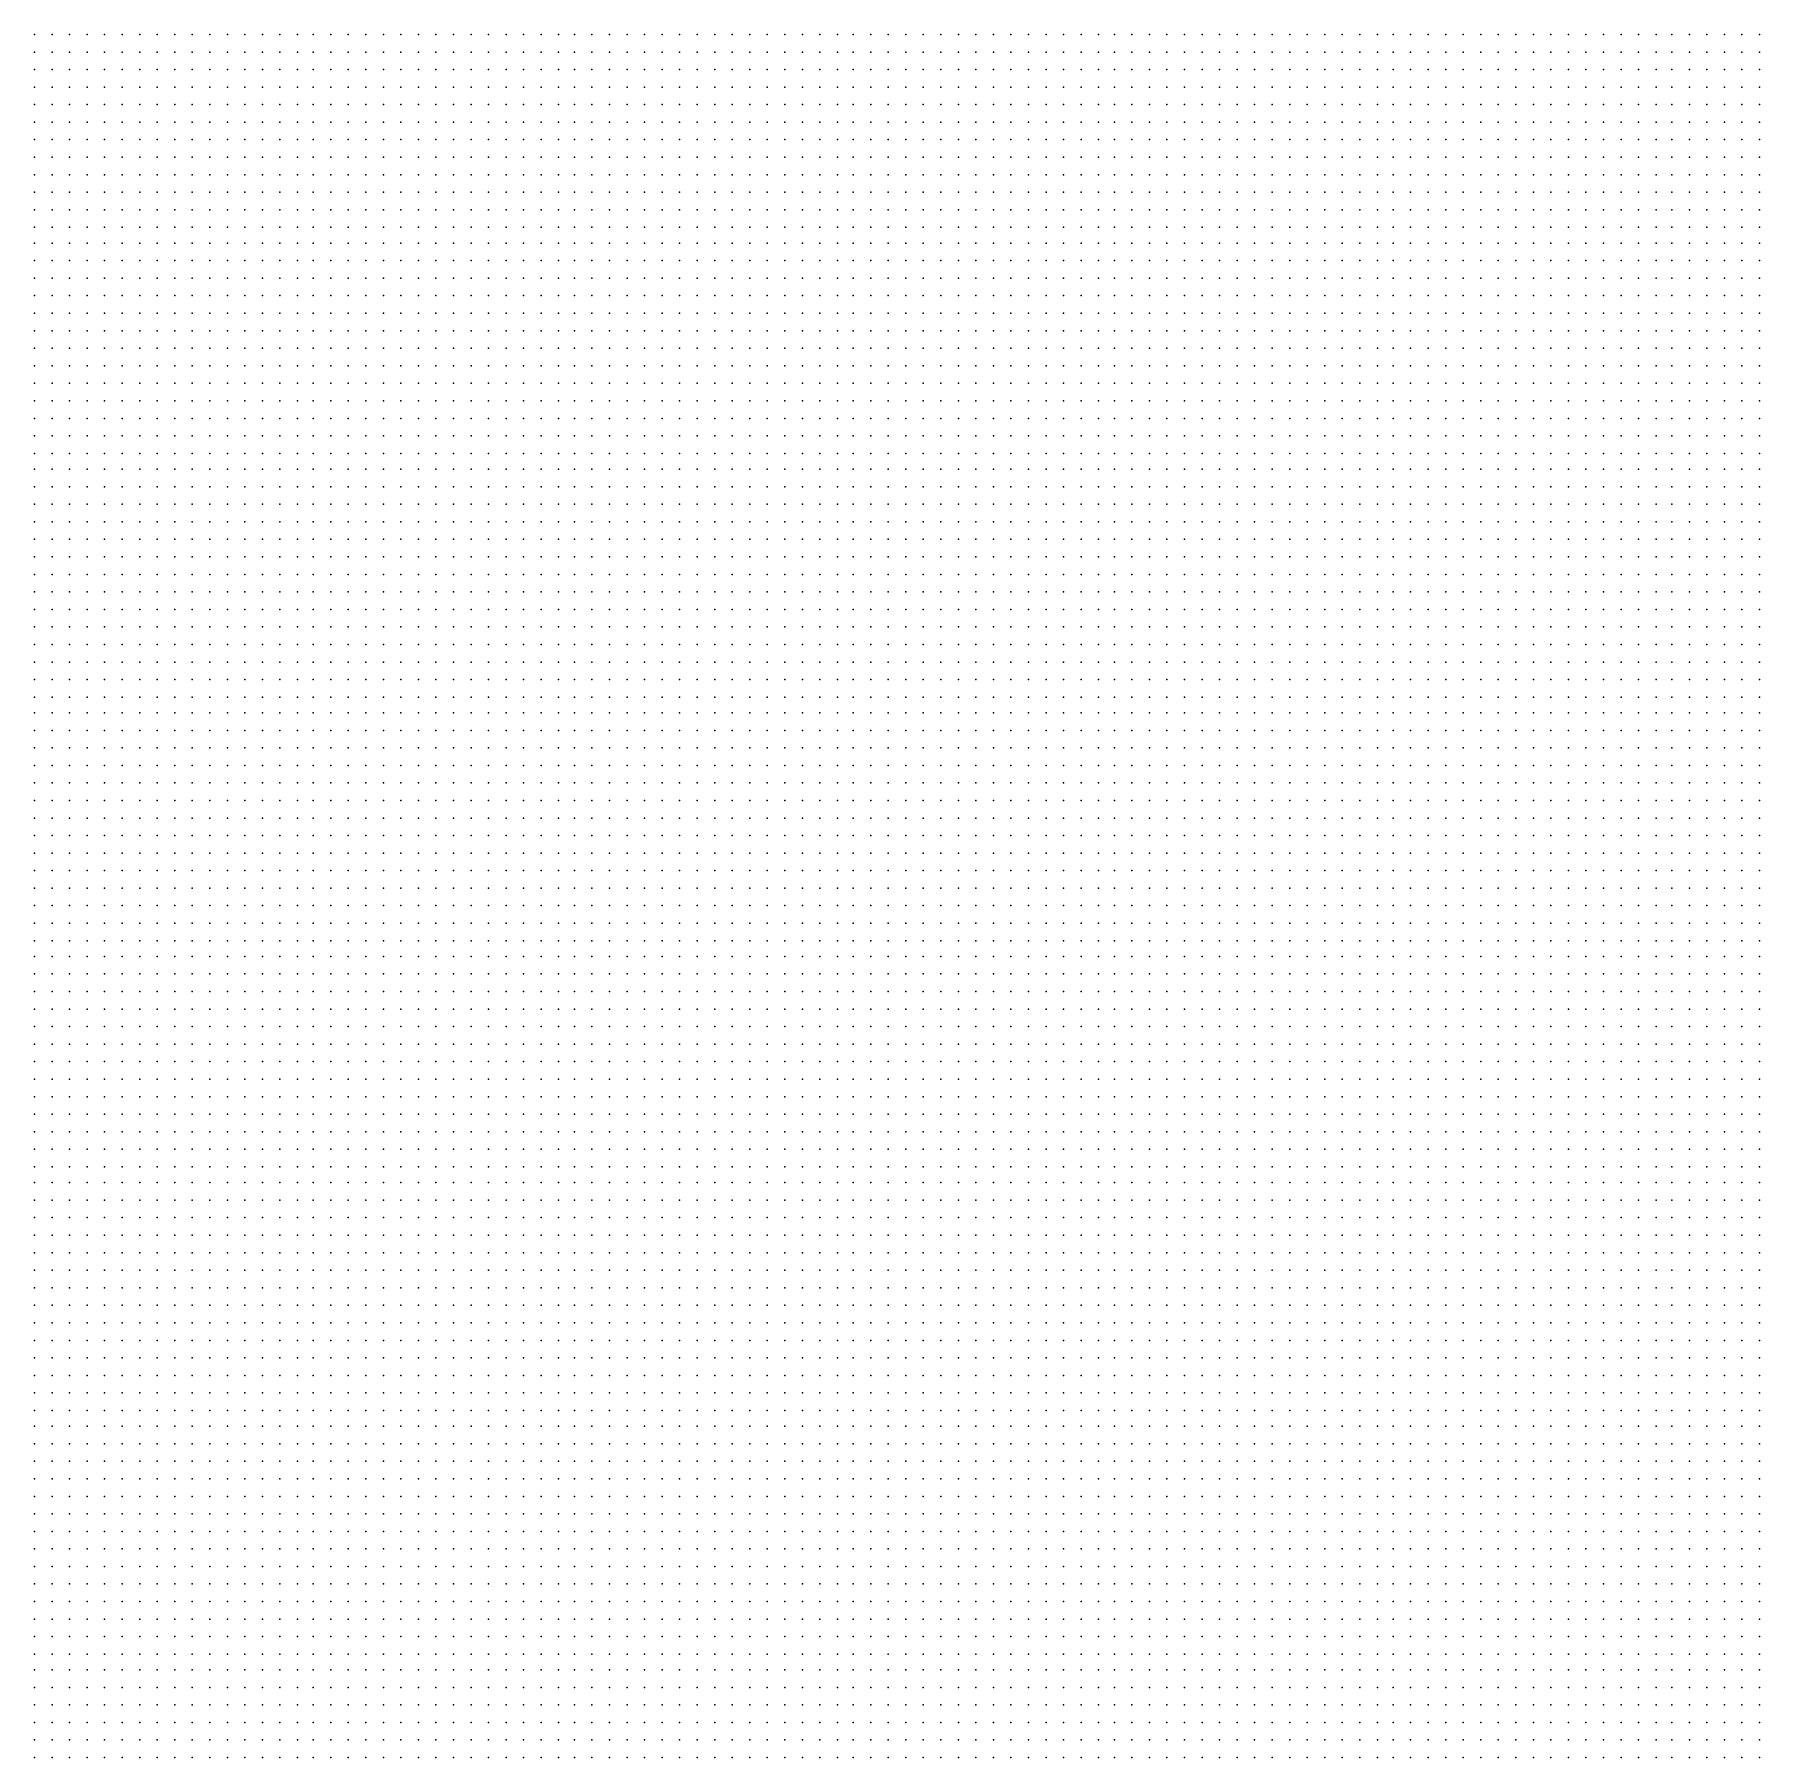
# Model space of a CAD drawing. Extents: x 0.009 to 0.993, y 0.019 to 1.002.
import ezdxf

# ---------------------------------------------------------------- set-up
doc = ezdxf.new("R2010")
doc.units = 0

msp = doc.modelspace()

# ---------------------------------------------------------------- linework, layer by layer
at = {"color": 133}
for p in [(0.009, 1.002, 0.445), (0.914, 1.002, 0.445), (0.009, 0.992, 0.445), (0.019, 0.992, 0.445), (0.914, 0.992, 0.447), (0.009, 0.982, 0.445), (0.019, 0.982, 0.445), (0.029, 0.982, 0.445), (0.695, 0.982, 0.448), (0.009, 0.972, 0.446), (0.019, 0.972, 0.446), (0.029, 0.972, 0.445), (0.039, 0.972, 0.445), (0.695, 0.972, 0.448), (0.924, 0.972, 0.446), (0.009, 0.962, 0.446), (0.019, 0.962, 0.446), (0.029, 0.962, 0.446), (0.039, 0.962, 0.446), (0.049, 0.962, 0.445), (0.695, 0.962, 0.448), (0.009, 0.952, 0.447), (0.019, 0.952, 0.447), (0.029, 0.952, 0.447), (0.039, 0.952, 0.446), (0.049, 0.952, 0.446), (0.059, 0.952, 0.445), (0.069, 0.952, 0.445), (0.695, 0.952, 0.448), (0.009, 0.942, 0.448), (0.019, 0.942, 0.448), (0.029, 0.942, 0.448), (0.039, 0.942, 0.448), (0.049, 0.942, 0.447), (0.059, 0.942, 0.447), (0.069, 0.942, 0.446), (0.079, 0.942, 0.445), (0.695, 0.942, 0.448), (0.953, 0.942, 0.446), (0.059, 0.932, 0.448), (0.069, 0.932, 0.448), (0.079, 0.932, 0.447), (0.089, 0.932, 0.446), (0.099, 0.932, 0.445), (0.695, 0.932, 0.448), (0.963, 0.932, 0.448), (0.973, 0.932, 0.445), (0.099, 0.922, 0.448), (0.109, 0.922, 0.446), (0.695, 0.922, 0.447), (0.993, 0.922, 0.448), (0.119, 0.912, 0.448), (0.129, 0.912, 0.446), (0.695, 0.912, 0.447), (0.139, 0.902, 0.447), (0.695, 0.902, 0.447), (0.149, 0.892, 0.448), (0.695, 0.892, 0.448), (0.695, 0.883, 0.448), (0.377, 0.843, 0.447), (0.417, 0.843, 0.448), (0.685, 0.843, 0.445), (0.009, 0.833, 0.448), (0.357, 0.833, 0.447), (0.546, 0.833, 0.446), (0.685, 0.833, 0.448), (0.009, 0.823, 0.446), (0.019, 0.823, 0.447), (0.029, 0.813, 0.446), (0.238, 0.813, 0.448), (0.675, 0.813, 0.447), (0.039, 0.803, 0.445), (0.049, 0.803, 0.448), (0.258, 0.803, 0.445), (0.665, 0.803, 0.445), (0.993, 0.803, 0.447), (0.059, 0.793, 0.448), (0.288, 0.793, 0.447), (0.298, 0.793, 0.447), (0.596, 0.793, 0.445), (0.655, 0.793, 0.446), (0.069, 0.783, 0.447), (0.606, 0.783, 0.448), (0.616, 0.783, 0.446), (0.625, 0.783, 0.445), (0.635, 0.783, 0.446), (0.079, 0.773, 0.445), (0.953, 0.773, 0.446), (0.924, 0.754, 0.447), (0.119, 0.744, 0.448), (0.139, 0.724, 0.445), (0.397, 0.724, 0.447), (0.407, 0.714, 0.446), (0.884, 0.694, 0.447), (0.347, 0.684, 0.445), (0.884, 0.684, 0.447), (0.884, 0.674, 0.448), (0.407, 0.664, 0.448), (0.387, 0.654, 0.448), (0.894, 0.634, 0.445), (0.894, 0.624, 0.447), (0.586, 0.615, 0.448), (0.596, 0.615, 0.448), (0.606, 0.615, 0.448), (0.616, 0.615, 0.448), (0.556, 0.605, 0.447), (0.566, 0.605, 0.446), (0.635, 0.605, 0.446), (0.645, 0.605, 0.448), (0.149, 0.595, 0.445), (0.536, 0.595, 0.448), (0.546, 0.595, 0.445), (0.665, 0.595, 0.448), (0.904, 0.595, 0.445), (0.526, 0.585, 0.447), (0.904, 0.585, 0.447), (0.516, 0.575, 0.448), (0.695, 0.575, 0.446), (0.904, 0.575, 0.448), (0.516, 0.565, 0.446), (0.715, 0.565, 0.448), (0.914, 0.565, 0.446), (0.725, 0.555, 0.445), (0.914, 0.555, 0.448), (0.506, 0.545, 0.447), (0.745, 0.545, 0.447), (0.924, 0.545, 0.446), (0.208, 0.535, 0.445), (0.506, 0.535, 0.446), (0.765, 0.535, 0.448), (0.934, 0.535, 0.446), (0.238, 0.525, 0.448), (0.775, 0.525, 0.446), (0.943, 0.525, 0.447), (0.953, 0.525, 0.445), (0.258, 0.515, 0.445), (0.268, 0.515, 0.447), (0.794, 0.515, 0.448), (0.953, 0.515, 0.448), (0.963, 0.515, 0.446), (0.973, 0.515, 0.445), (0.298, 0.505, 0.447), (0.804, 0.505, 0.448), (0.973, 0.505, 0.448), (0.983, 0.505, 0.447), (0.993, 0.505, 0.446), (0.317, 0.495, 0.448), (0.804, 0.495, 0.445), (0.327, 0.485, 0.447), (0.814, 0.485, 0.448), (0.337, 0.476, 0.448), (0.496, 0.476, 0.447), (0.814, 0.476, 0.447), (0.814, 0.466, 0.447), (0.347, 0.456, 0.447), (0.814, 0.456, 0.448), (0.357, 0.436, 0.448), (0.357, 0.426, 0.446), (0.804, 0.426, 0.445), (0.357, 0.416, 0.446), (0.427, 0.416, 0.446), (0.357, 0.406, 0.448), (0.407, 0.406, 0.447), (0.347, 0.396, 0.447), (0.973, 0.347, 0.448), (0.983, 0.347, 0.447), (0.993, 0.347, 0.447), (0.248, 0.337, 0.445), (0.953, 0.337, 0.446), (0.963, 0.337, 0.445), (0.934, 0.327, 0.445), (0.437, 0.317, 0.448), (0.914, 0.317, 0.445), (0.208, 0.307, 0.448), (0.218, 0.307, 0.445), (0.228, 0.307, 0.446), (0.447, 0.307, 0.446), (0.894, 0.307, 0.448), (0.218, 0.297, 0.448), (0.228, 0.297, 0.446), (0.834, 0.297, 0.445), (0.874, 0.297, 0.448), (0.198, 0.287, 0.446), (0.467, 0.277, 0.448), (0.278, 0.267, 0.447), (0.476, 0.257, 0.448), (0.983, 0.247, 0.448), (0.486, 0.227, 0.446), (0.119, 0.217, 0.446), (0.486, 0.217, 0.448), (0.119, 0.208, 0.446), (0.288, 0.188, 0.447), (0.854, 0.188, 0.445), (0.864, 0.188, 0.446), (0.874, 0.188, 0.446), (0.298, 0.178, 0.448), (0.496, 0.178, 0.445), (0.834, 0.178, 0.445), (0.914, 0.178, 0.447), (0.963, 0.178, 0.445), (0.973, 0.178, 0.447), (0.308, 0.168, 0.445), (0.317, 0.168, 0.447), (0.327, 0.168, 0.448), (0.496, 0.168, 0.446), (0.824, 0.168, 0.445), (0.377, 0.158, 0.447), (0.496, 0.158, 0.447), (0.496, 0.148, 0.448), (0.705, 0.148, 0.448), (0.397, 0.138, 0.445), (0.506, 0.138, 0.446), (0.685, 0.138, 0.448), (0.506, 0.128, 0.447), (0.516, 0.118, 0.446), (0.655, 0.118, 0.445), (0.397, 0.108, 0.448), (0.526, 0.108, 0.446), (0.645, 0.108, 0.445), (0.387, 0.098, 0.448), (0.526, 0.098, 0.448), (0.536, 0.098, 0.445), (0.635, 0.098, 0.445), (0.178, 0.088, 0.448), (0.188, 0.088, 0.446), (0.198, 0.088, 0.446), (0.208, 0.088, 0.446), (0.218, 0.088, 0.446), (0.228, 0.088, 0.447), (0.238, 0.088, 0.447), (0.248, 0.088, 0.448), (0.258, 0.088, 0.448), (0.268, 0.088, 0.448), (0.278, 0.088, 0.448), (0.288, 0.088, 0.448), (0.298, 0.088, 0.447), (0.308, 0.088, 0.446), (0.367, 0.088, 0.448), (0.546, 0.088, 0.446), (0.625, 0.088, 0.446), (0.556, 0.078, 0.447), (0.566, 0.078, 0.446), (0.576, 0.078, 0.445), (0.606, 0.078, 0.446)]:
    msp.add_point(p, dxfattribs=at)
at = {"color": 132}
for p in [(0.019, 1.002, 0.444), (0.029, 1.002, 0.444), (0.039, 1.002, 0.443), (0.049, 1.002, 0.443), (0.059, 1.002, 0.442), (0.685, 1.002, 0.444), (0.029, 0.992, 0.444), (0.039, 0.992, 0.444), (0.049, 0.992, 0.443), (0.059, 0.992, 0.442), (0.685, 0.992, 0.444), (0.039, 0.982, 0.444), (0.049, 0.982, 0.443), (0.059, 0.982, 0.443), (0.069, 0.982, 0.442), (0.685, 0.982, 0.444), (0.924, 0.982, 0.443), (0.049, 0.972, 0.444), (0.059, 0.972, 0.443), (0.069, 0.972, 0.442), (0.685, 0.972, 0.444), (0.059, 0.962, 0.444), (0.069, 0.962, 0.443), (0.079, 0.962, 0.442), (0.685, 0.962, 0.444), (0.934, 0.962, 0.444), (0.079, 0.952, 0.444), (0.089, 0.952, 0.442), (0.685, 0.952, 0.443), (0.943, 0.952, 0.444), (0.089, 0.942, 0.444), (0.099, 0.942, 0.443), (0.685, 0.942, 0.443), (0.109, 0.932, 0.444), (0.685, 0.932, 0.442), (0.983, 0.932, 0.443), (0.119, 0.922, 0.444), (0.129, 0.922, 0.442), (0.685, 0.922, 0.442), (0.139, 0.912, 0.442), (0.149, 0.902, 0.443), (0.159, 0.892, 0.443), (0.168, 0.883, 0.443), (0.178, 0.873, 0.443), (0.188, 0.863, 0.442), (0.685, 0.853, 0.442), (0.427, 0.843, 0.442), (0.218, 0.833, 0.442), (0.228, 0.823, 0.444), (0.675, 0.823, 0.442), (0.009, 0.813, 0.443), (0.019, 0.813, 0.444), (0.576, 0.813, 0.442), (0.029, 0.803, 0.442), (0.317, 0.803, 0.444), (0.586, 0.803, 0.442), (0.049, 0.793, 0.443), (0.059, 0.783, 0.442), (0.089, 0.763, 0.442), (0.129, 0.734, 0.443), (0.894, 0.724, 0.444), (0.149, 0.674, 0.442), (0.407, 0.674, 0.443), (0.367, 0.664, 0.443), (0.397, 0.664, 0.443), (0.894, 0.644, 0.442), (0.576, 0.605, 0.444), (0.586, 0.605, 0.443), (0.596, 0.605, 0.443), (0.606, 0.605, 0.442), (0.616, 0.605, 0.443), (0.625, 0.605, 0.444), (0.904, 0.605, 0.443), (0.556, 0.595, 0.443), (0.655, 0.595, 0.444), (0.536, 0.585, 0.444), (0.675, 0.585, 0.444), (0.159, 0.575, 0.442), (0.526, 0.575, 0.444), (0.914, 0.575, 0.443), (0.168, 0.565, 0.444), (0.705, 0.565, 0.442), (0.924, 0.565, 0.442), (0.178, 0.555, 0.444), (0.516, 0.555, 0.443), (0.924, 0.555, 0.444), (0.188, 0.545, 0.442), (0.934, 0.545, 0.444), (0.755, 0.535, 0.443), (0.943, 0.535, 0.444), (0.953, 0.535, 0.442), (0.228, 0.525, 0.444), (0.506, 0.525, 0.444), (0.963, 0.525, 0.443), (0.973, 0.525, 0.442), (0.248, 0.515, 0.442), (0.506, 0.515, 0.443), (0.784, 0.515, 0.444), (0.983, 0.515, 0.444), (0.993, 0.515, 0.444), (0.278, 0.505, 0.442), (0.288, 0.505, 0.444), (0.794, 0.505, 0.444), (0.308, 0.495, 0.444), (0.317, 0.485, 0.442), (0.804, 0.485, 0.442), (0.327, 0.476, 0.442), (0.337, 0.466, 0.444), (0.347, 0.446, 0.443), (0.804, 0.436, 0.442), (0.407, 0.396, 0.442), (0.407, 0.366, 0.444), (0.278, 0.356, 0.443), (0.258, 0.347, 0.443), (0.417, 0.347, 0.444), (0.804, 0.337, 0.442), (0.973, 0.337, 0.444), (0.983, 0.337, 0.443), (0.993, 0.337, 0.443), (0.238, 0.327, 0.443), (0.943, 0.327, 0.442), (0.228, 0.317, 0.442), (0.814, 0.317, 0.444), (0.457, 0.297, 0.443), (0.884, 0.297, 0.442), (0.208, 0.287, 0.444), (0.238, 0.287, 0.444), (0.258, 0.277, 0.442), (0.476, 0.267, 0.442), (0.973, 0.257, 0.442), (0.009, 0.237, 0.442), (0.019, 0.237, 0.442), (0.486, 0.237, 0.444), (0.973, 0.237, 0.444), (0.983, 0.237, 0.442), (0.119, 0.227, 0.443), (0.278, 0.227, 0.443), (0.278, 0.217, 0.444), (0.278, 0.208, 0.444), (0.278, 0.198, 0.443), (0.496, 0.198, 0.443), (0.496, 0.188, 0.444), (0.884, 0.188, 0.444), (0.983, 0.188, 0.442), (0.993, 0.188, 0.444), (0.288, 0.178, 0.444), (0.924, 0.178, 0.444), (0.934, 0.178, 0.442), (0.943, 0.178, 0.442), (0.953, 0.178, 0.443), (0.298, 0.168, 0.443), (0.506, 0.158, 0.442), (0.387, 0.148, 0.443), (0.506, 0.148, 0.444), (0.695, 0.148, 0.443), (0.516, 0.138, 0.442), (0.675, 0.138, 0.442), (0.516, 0.128, 0.444), (0.665, 0.128, 0.444), (0.397, 0.118, 0.443), (0.526, 0.118, 0.443), (0.536, 0.108, 0.442), (0.149, 0.098, 0.442), (0.238, 0.098, 0.442), (0.248, 0.098, 0.443), (0.258, 0.098, 0.444), (0.268, 0.098, 0.444), (0.278, 0.098, 0.444), (0.288, 0.098, 0.443), (0.298, 0.098, 0.442), (0.546, 0.098, 0.443), (0.317, 0.088, 0.444), (0.327, 0.088, 0.443), (0.337, 0.088, 0.442), (0.357, 0.088, 0.443), (0.556, 0.088, 0.444), (0.586, 0.078, 0.444), (0.596, 0.078, 0.444)]:
    msp.add_point(p, dxfattribs=at)
at = {"color": 131}
for p in [(0.069, 1.002, 0.44), (0.079, 1.002, 0.439), (0.089, 1.002, 0.438), (0.675, 1.002, 0.44), (0.924, 1.002, 0.439), (0.069, 0.992, 0.441), (0.079, 0.992, 0.44), (0.089, 0.992, 0.438), (0.675, 0.992, 0.44), (0.924, 0.992, 0.44), (0.079, 0.982, 0.44), (0.089, 0.982, 0.439), (0.675, 0.982, 0.44), (0.079, 0.972, 0.441), (0.089, 0.972, 0.44), (0.099, 0.972, 0.438), (0.675, 0.972, 0.44), (0.934, 0.972, 0.44), (0.089, 0.962, 0.441), (0.099, 0.962, 0.439), (0.675, 0.962, 0.439), (0.943, 0.962, 0.439), (0.099, 0.952, 0.441), (0.109, 0.952, 0.439), (0.675, 0.952, 0.439), (0.953, 0.952, 0.439), (0.109, 0.942, 0.441), (0.119, 0.942, 0.439), (0.675, 0.942, 0.438), (0.963, 0.942, 0.441), (0.973, 0.942, 0.438), (0.119, 0.932, 0.441), (0.129, 0.932, 0.439), (0.993, 0.932, 0.441), (0.139, 0.922, 0.439), (0.149, 0.912, 0.439), (0.685, 0.912, 0.441), (0.159, 0.902, 0.438), (0.685, 0.902, 0.441), (0.685, 0.892, 0.441), (0.685, 0.883, 0.44), (0.685, 0.873, 0.44), (0.685, 0.863, 0.441), (0.198, 0.853, 0.441), (0.208, 0.843, 0.441), (0.367, 0.843, 0.441), (0.556, 0.833, 0.439), (0.337, 0.823, 0.439), (0.566, 0.823, 0.441), (0.327, 0.813, 0.441), (0.665, 0.813, 0.438), (0.009, 0.803, 0.439), (0.019, 0.803, 0.44), (0.655, 0.803, 0.438), (0.029, 0.793, 0.438), (0.039, 0.793, 0.44), (0.606, 0.793, 0.44), (0.645, 0.793, 0.441), (0.983, 0.793, 0.44), (0.049, 0.783, 0.438), (0.069, 0.773, 0.439), (0.914, 0.744, 0.438), (0.904, 0.734, 0.438), (0.357, 0.724, 0.438), (0.347, 0.714, 0.441), (0.347, 0.694, 0.438), (0.407, 0.684, 0.438), (0.357, 0.674, 0.44), (0.377, 0.664, 0.439), (0.387, 0.664, 0.44), (0.894, 0.654, 0.439), (0.139, 0.634, 0.441), (0.139, 0.624, 0.441), (0.139, 0.615, 0.439), (0.904, 0.615, 0.44), (0.566, 0.595, 0.441), (0.576, 0.595, 0.439), (0.586, 0.595, 0.438), (0.625, 0.595, 0.438), (0.635, 0.595, 0.439), (0.645, 0.595, 0.441), (0.914, 0.595, 0.438), (0.149, 0.585, 0.438), (0.546, 0.585, 0.441), (0.556, 0.585, 0.438), (0.665, 0.585, 0.44), (0.914, 0.585, 0.441), (0.536, 0.575, 0.441), (0.685, 0.575, 0.441), (0.924, 0.575, 0.439), (0.526, 0.565, 0.441), (0.934, 0.565, 0.438), (0.526, 0.555, 0.438), (0.715, 0.555, 0.439), (0.934, 0.555, 0.441), (0.943, 0.555, 0.438), (0.516, 0.545, 0.441), (0.735, 0.545, 0.441), (0.943, 0.545, 0.441), (0.953, 0.545, 0.439), (0.198, 0.535, 0.439), (0.516, 0.535, 0.438), (0.963, 0.535, 0.44), (0.973, 0.535, 0.439), (0.983, 0.535, 0.438), (0.218, 0.525, 0.44), (0.765, 0.525, 0.44), (0.983, 0.525, 0.441), (0.993, 0.525, 0.44), (0.238, 0.515, 0.439), (0.775, 0.515, 0.439), (0.268, 0.505, 0.439), (0.506, 0.505, 0.441), (0.784, 0.505, 0.438), (0.298, 0.495, 0.441), (0.506, 0.495, 0.438), (0.794, 0.495, 0.44), (0.308, 0.485, 0.438), (0.804, 0.476, 0.441), (0.496, 0.466, 0.441), (0.804, 0.466, 0.44), (0.337, 0.456, 0.439), (0.804, 0.456, 0.439), (0.804, 0.446, 0.44), (0.347, 0.436, 0.44), (0.347, 0.426, 0.438), (0.457, 0.426, 0.441), (0.347, 0.416, 0.438), (0.437, 0.416, 0.438), (0.347, 0.406, 0.441), (0.417, 0.406, 0.44), (0.407, 0.386, 0.439), (0.317, 0.376, 0.44), (0.407, 0.376, 0.44), (0.427, 0.337, 0.438), (0.953, 0.327, 0.44), (0.963, 0.327, 0.439), (0.973, 0.327, 0.439), (0.983, 0.327, 0.439), (0.993, 0.327, 0.44), (0.924, 0.317, 0.439), (0.904, 0.307, 0.44), (0.218, 0.287, 0.441), (0.228, 0.287, 0.441), (0.467, 0.287, 0.44), (0.854, 0.287, 0.44), (0.864, 0.287, 0.439), (0.248, 0.277, 0.438), (0.983, 0.257, 0.44), (0.993, 0.257, 0.438), (0.486, 0.247, 0.44), (0.993, 0.247, 0.441), (0.029, 0.237, 0.441), (0.039, 0.237, 0.44), (0.049, 0.237, 0.439), (0.059, 0.237, 0.438), (0.099, 0.237, 0.438), (0.109, 0.237, 0.439), (0.278, 0.237, 0.44), (0.993, 0.237, 0.44), (0.496, 0.217, 0.439), (0.496, 0.208, 0.441), (0.993, 0.198, 0.44), (0.278, 0.188, 0.441), (0.844, 0.188, 0.44), (0.894, 0.188, 0.44), (0.973, 0.188, 0.439), (0.278, 0.178, 0.439), (0.506, 0.178, 0.439), (0.288, 0.168, 0.44), (0.506, 0.168, 0.441), (0.288, 0.158, 0.438), (0.298, 0.158, 0.439), (0.308, 0.158, 0.439), (0.317, 0.158, 0.438), (0.367, 0.158, 0.439), (0.725, 0.158, 0.439), (0.735, 0.158, 0.438), (0.814, 0.158, 0.441), (0.516, 0.148, 0.44), (0.804, 0.148, 0.44), (0.526, 0.138, 0.438), (0.397, 0.128, 0.441), (0.526, 0.128, 0.44), (0.655, 0.128, 0.438), (0.268, 0.118, 0.438), (0.278, 0.118, 0.438), (0.536, 0.118, 0.439), (0.645, 0.118, 0.438), (0.248, 0.108, 0.439), (0.258, 0.108, 0.44), (0.268, 0.108, 0.44), (0.278, 0.108, 0.44), (0.288, 0.108, 0.44), (0.298, 0.108, 0.438), (0.387, 0.108, 0.438), (0.546, 0.108, 0.439), (0.635, 0.108, 0.438), (0.218, 0.098, 0.439), (0.228, 0.098, 0.441), (0.308, 0.098, 0.44), (0.377, 0.098, 0.44), (0.556, 0.098, 0.44), (0.625, 0.098, 0.438), (0.347, 0.088, 0.441), (0.566, 0.088, 0.441), (0.576, 0.088, 0.44), (0.586, 0.088, 0.438), (0.606, 0.088, 0.438), (0.616, 0.088, 0.441)]:
    msp.add_point(p, dxfattribs=at)
at = {"color": 130}
for p in [(0.099, 1.002, 0.436), (0.109, 1.002, 0.434), (0.665, 1.002, 0.436), (0.099, 0.992, 0.436), (0.109, 0.992, 0.434), (0.665, 0.992, 0.436), (0.099, 0.982, 0.437), (0.109, 0.982, 0.435), (0.665, 0.982, 0.436), (0.934, 0.982, 0.436), (0.109, 0.972, 0.436), (0.119, 0.972, 0.434), (0.665, 0.972, 0.435), (0.109, 0.962, 0.437), (0.119, 0.962, 0.435), (0.665, 0.962, 0.435), (0.119, 0.952, 0.437), (0.129, 0.952, 0.434), (0.665, 0.952, 0.434), (0.963, 0.952, 0.434), (0.129, 0.942, 0.436), (0.983, 0.942, 0.435), (0.139, 0.932, 0.436), (0.675, 0.932, 0.437), (0.149, 0.922, 0.435), (0.675, 0.922, 0.437), (0.159, 0.912, 0.434), (0.675, 0.912, 0.436), (0.675, 0.902, 0.435), (0.168, 0.892, 0.437), (0.178, 0.883, 0.436), (0.188, 0.873, 0.434), (0.387, 0.853, 0.435), (0.397, 0.853, 0.435), (0.437, 0.843, 0.434), (0.516, 0.843, 0.434), (0.526, 0.843, 0.437), (0.536, 0.843, 0.436), (0.675, 0.843, 0.434), (0.347, 0.833, 0.436), (0.675, 0.833, 0.437), (0.248, 0.813, 0.436), (0.268, 0.803, 0.437), (0.308, 0.803, 0.437), (0.596, 0.803, 0.435), (0.009, 0.793, 0.435), (0.019, 0.793, 0.436), (0.616, 0.793, 0.437), (0.625, 0.793, 0.436), (0.635, 0.793, 0.437), (0.039, 0.783, 0.435), (0.059, 0.773, 0.435), (0.079, 0.763, 0.435), (0.943, 0.763, 0.434), (0.099, 0.754, 0.437), (0.894, 0.714, 0.437), (0.149, 0.704, 0.437), (0.347, 0.704, 0.436), (0.407, 0.704, 0.437), (0.407, 0.694, 0.435), (0.149, 0.684, 0.434), (0.397, 0.674, 0.435), (0.894, 0.674, 0.434), (0.894, 0.664, 0.436), (0.139, 0.644, 0.437), (0.904, 0.634, 0.434), (0.904, 0.624, 0.437), (0.139, 0.605, 0.436), (0.914, 0.605, 0.435), (0.596, 0.595, 0.437), (0.606, 0.595, 0.437), (0.616, 0.595, 0.437), (0.566, 0.585, 0.436), (0.576, 0.585, 0.434), (0.645, 0.585, 0.434), (0.655, 0.585, 0.437), (0.924, 0.585, 0.436), (0.546, 0.575, 0.437), (0.556, 0.575, 0.434), (0.675, 0.575, 0.436), (0.934, 0.575, 0.435), (0.536, 0.565, 0.437), (0.695, 0.565, 0.437), (0.943, 0.565, 0.435), (0.168, 0.555, 0.434), (0.953, 0.555, 0.435), (0.178, 0.545, 0.434), (0.526, 0.545, 0.434), (0.725, 0.545, 0.435), (0.963, 0.545, 0.437), (0.973, 0.545, 0.435), (0.983, 0.545, 0.434), (0.745, 0.535, 0.437), (0.993, 0.535, 0.437), (0.208, 0.525, 0.435), (0.516, 0.525, 0.435), (0.755, 0.525, 0.435), (0.228, 0.515, 0.435), (0.248, 0.505, 0.434), (0.258, 0.505, 0.436), (0.278, 0.495, 0.434), (0.288, 0.495, 0.437), (0.784, 0.495, 0.434), (0.298, 0.485, 0.434), (0.506, 0.485, 0.435), (0.794, 0.485, 0.436), (0.317, 0.476, 0.437), (0.327, 0.466, 0.437), (0.337, 0.446, 0.435), (0.486, 0.446, 0.437), (0.476, 0.436, 0.436), (0.794, 0.406, 0.434), (0.337, 0.396, 0.437), (0.794, 0.396, 0.436), (0.327, 0.386, 0.434), (0.794, 0.386, 0.437), (0.794, 0.376, 0.437), (0.417, 0.356, 0.435), (0.238, 0.337, 0.434), (0.228, 0.327, 0.435), (0.437, 0.327, 0.435), (0.208, 0.317, 0.434), (0.218, 0.317, 0.437), (0.934, 0.317, 0.435), (0.973, 0.317, 0.434), (0.983, 0.317, 0.435), (0.993, 0.317, 0.436), (0.188, 0.297, 0.435), (0.894, 0.297, 0.434), (0.844, 0.287, 0.437), (0.874, 0.287, 0.435), (0.238, 0.277, 0.435), (0.476, 0.277, 0.435), (0.993, 0.267, 0.434), (0.486, 0.257, 0.435), (0.963, 0.257, 0.435), (0.069, 0.237, 0.436), (0.079, 0.237, 0.436), (0.089, 0.237, 0.436), (0.963, 0.237, 0.436), (0.496, 0.227, 0.436), (0.983, 0.227, 0.435), (0.993, 0.227, 0.437), (0.268, 0.217, 0.436), (0.993, 0.217, 0.436), (0.268, 0.208, 0.437), (0.993, 0.208, 0.437), (0.268, 0.198, 0.437), (0.506, 0.198, 0.435), (0.854, 0.198, 0.434), (0.864, 0.198, 0.435), (0.874, 0.198, 0.434), (0.983, 0.198, 0.437), (0.129, 0.188, 0.434), (0.268, 0.188, 0.436), (0.506, 0.188, 0.437), (0.904, 0.188, 0.436), (0.963, 0.188, 0.436), (0.268, 0.178, 0.435), (0.268, 0.168, 0.434), (0.278, 0.168, 0.437), (0.516, 0.168, 0.435), (0.278, 0.158, 0.436), (0.327, 0.158, 0.437), (0.337, 0.158, 0.434), (0.516, 0.158, 0.437), (0.705, 0.158, 0.434), (0.715, 0.158, 0.437), (0.278, 0.148, 0.435), (0.288, 0.148, 0.436), (0.298, 0.148, 0.436), (0.308, 0.148, 0.434), (0.526, 0.148, 0.435), (0.685, 0.148, 0.437), (0.765, 0.148, 0.435), (0.268, 0.138, 0.434), (0.278, 0.138, 0.435), (0.288, 0.138, 0.435), (0.298, 0.138, 0.434), (0.536, 0.138, 0.434), (0.665, 0.138, 0.436), (0.258, 0.128, 0.434), (0.268, 0.128, 0.435), (0.278, 0.128, 0.436), (0.288, 0.128, 0.435), (0.298, 0.128, 0.434), (0.536, 0.128, 0.437), (0.248, 0.118, 0.435), (0.258, 0.118, 0.437), (0.288, 0.118, 0.437), (0.298, 0.118, 0.435), (0.546, 0.118, 0.436), (0.228, 0.108, 0.435), (0.238, 0.108, 0.437), (0.308, 0.108, 0.435), (0.556, 0.108, 0.436), (0.198, 0.098, 0.435), (0.208, 0.098, 0.437), (0.317, 0.098, 0.437), (0.327, 0.098, 0.434), (0.566, 0.098, 0.437), (0.576, 0.098, 0.434), (0.596, 0.088, 0.437)]:
    msp.add_point(p, dxfattribs=at)
at = {"color": 129}
for p in [(0.119, 1.002, 0.432), (0.655, 1.002, 0.432), (0.934, 1.002, 0.431), (0.119, 0.992, 0.432), (0.655, 0.992, 0.432), (0.934, 0.992, 0.433), (0.119, 0.982, 0.433), (0.655, 0.982, 0.432), (0.129, 0.972, 0.431), (0.655, 0.972, 0.431), (0.943, 0.972, 0.433), (0.129, 0.962, 0.433), (0.655, 0.962, 0.431), (0.953, 0.962, 0.432), (0.139, 0.952, 0.431), (0.139, 0.942, 0.433), (0.665, 0.942, 0.433), (0.993, 0.942, 0.433), (0.149, 0.932, 0.432), (0.665, 0.932, 0.432), (0.159, 0.922, 0.431), (0.665, 0.922, 0.431), (0.168, 0.902, 0.433), (0.178, 0.892, 0.431), (0.675, 0.892, 0.433), (0.675, 0.883, 0.432), (0.675, 0.873, 0.432), (0.198, 0.863, 0.432), (0.675, 0.863, 0.431), (0.377, 0.853, 0.432), (0.407, 0.853, 0.433), (0.675, 0.853, 0.432), (0.357, 0.843, 0.432), (0.546, 0.843, 0.433), (0.566, 0.833, 0.432), (0.576, 0.823, 0.432), (0.665, 0.823, 0.431), (0.586, 0.813, 0.433), (0.278, 0.803, 0.433), (0.288, 0.803, 0.431), (0.298, 0.803, 0.433), (0.645, 0.803, 0.431), (0.993, 0.793, 0.431), (0.019, 0.783, 0.431), (0.029, 0.783, 0.433), (0.973, 0.783, 0.432), (0.049, 0.773, 0.431), (0.387, 0.724, 0.431), (0.894, 0.704, 0.433), (0.894, 0.694, 0.431), (0.894, 0.684, 0.432), (0.367, 0.674, 0.431), (0.139, 0.654, 0.431), (0.914, 0.615, 0.432), (0.139, 0.595, 0.431), (0.924, 0.595, 0.432), (0.586, 0.585, 0.432), (0.596, 0.585, 0.431), (0.625, 0.585, 0.431), (0.635, 0.585, 0.432), (0.934, 0.585, 0.431), (0.566, 0.575, 0.431), (0.665, 0.575, 0.432), (0.943, 0.575, 0.431), (0.159, 0.565, 0.433), (0.546, 0.565, 0.432), (0.685, 0.565, 0.432), (0.953, 0.565, 0.432), (0.536, 0.555, 0.433), (0.705, 0.555, 0.433), (0.963, 0.555, 0.433), (0.973, 0.555, 0.431), (0.993, 0.545, 0.433), (0.188, 0.535, 0.432), (0.526, 0.535, 0.431), (0.735, 0.535, 0.431), (0.218, 0.515, 0.431), (0.516, 0.515, 0.432), (0.765, 0.515, 0.433), (0.775, 0.505, 0.433), (0.268, 0.495, 0.431), (0.308, 0.476, 0.431), (0.794, 0.476, 0.433), (0.317, 0.466, 0.431), (0.794, 0.466, 0.431), (0.327, 0.456, 0.432), (0.496, 0.456, 0.432), (0.337, 0.436, 0.431), (0.794, 0.426, 0.431), (0.794, 0.416, 0.432), (0.427, 0.406, 0.431), (0.417, 0.396, 0.432), (0.794, 0.366, 0.431), (0.248, 0.347, 0.431), (0.447, 0.317, 0.433), (0.943, 0.317, 0.433), (0.953, 0.317, 0.432), (0.963, 0.317, 0.433), (0.457, 0.307, 0.432), (0.914, 0.307, 0.433), (0.983, 0.307, 0.431), (0.993, 0.307, 0.433), (0.824, 0.297, 0.433), (0.993, 0.297, 0.431), (0.834, 0.287, 0.431), (0.228, 0.277, 0.433), (0.993, 0.277, 0.431), (0.983, 0.267, 0.432), (0.278, 0.247, 0.433), (0.496, 0.237, 0.433), (0.268, 0.227, 0.433), (0.983, 0.217, 0.432), (0.506, 0.208, 0.433), (0.983, 0.208, 0.433), (0.129, 0.198, 0.432), (0.258, 0.198, 0.431), (0.884, 0.198, 0.431), (0.973, 0.198, 0.432), (0.258, 0.188, 0.431), (0.516, 0.188, 0.431), (0.834, 0.188, 0.433), (0.914, 0.188, 0.433), (0.953, 0.188, 0.432), (0.129, 0.178, 0.433), (0.516, 0.178, 0.433), (0.824, 0.178, 0.432), (0.268, 0.158, 0.433), (0.347, 0.158, 0.432), (0.357, 0.158, 0.433), (0.526, 0.158, 0.433), (0.745, 0.158, 0.433), (0.258, 0.148, 0.431), (0.268, 0.148, 0.433), (0.317, 0.148, 0.431), (0.377, 0.148, 0.431), (0.536, 0.148, 0.431), (0.675, 0.148, 0.432), (0.258, 0.138, 0.432), (0.308, 0.138, 0.431), (0.387, 0.138, 0.433), (0.248, 0.128, 0.432), (0.546, 0.128, 0.433), (0.645, 0.128, 0.431), (0.129, 0.118, 0.433), (0.238, 0.118, 0.433), (0.308, 0.118, 0.431), (0.387, 0.118, 0.431), (0.556, 0.118, 0.432), (0.635, 0.118, 0.431), (0.218, 0.108, 0.432), (0.317, 0.108, 0.431), (0.566, 0.108, 0.432), (0.159, 0.098, 0.431), (0.178, 0.098, 0.431), (0.188, 0.098, 0.433), (0.367, 0.098, 0.432), (0.586, 0.098, 0.431), (0.616, 0.098, 0.433)]:
    msp.add_point(p, dxfattribs=at)
at = {"color": 128}
for p in [(0.129, 1.002, 0.429), (0.645, 1.002, 0.428), (0.129, 0.992, 0.43), (0.139, 0.992, 0.427), (0.645, 0.992, 0.428), (0.129, 0.982, 0.43), (0.139, 0.982, 0.427), (0.645, 0.982, 0.428), (0.943, 0.982, 0.428), (0.139, 0.972, 0.428), (0.645, 0.972, 0.427), (0.139, 0.962, 0.43), (0.149, 0.952, 0.428), (0.655, 0.952, 0.43), (0.973, 0.952, 0.43), (0.149, 0.942, 0.43), (0.655, 0.942, 0.429), (0.159, 0.932, 0.428), (0.655, 0.932, 0.428), (0.168, 0.912, 0.429), (0.665, 0.912, 0.43), (0.178, 0.902, 0.427), (0.665, 0.902, 0.428), (0.188, 0.883, 0.428), (0.208, 0.853, 0.43), (0.417, 0.853, 0.429), (0.218, 0.843, 0.428), (0.556, 0.843, 0.428), (0.228, 0.833, 0.428), (0.238, 0.823, 0.43), (0.317, 0.813, 0.43), (0.655, 0.813, 0.429), (0.606, 0.803, 0.429), (0.009, 0.783, 0.43), (0.029, 0.773, 0.427), (0.039, 0.773, 0.429), (0.069, 0.763, 0.43), (0.089, 0.754, 0.428), (0.109, 0.744, 0.427), (0.149, 0.694, 0.43), (0.357, 0.684, 0.429), (0.387, 0.674, 0.428), (0.904, 0.644, 0.43), (0.914, 0.624, 0.428), (0.924, 0.605, 0.428), (0.934, 0.595, 0.427), (0.606, 0.585, 0.43), (0.616, 0.585, 0.43), (0.149, 0.575, 0.43), (0.576, 0.575, 0.428), (0.655, 0.575, 0.429), (0.953, 0.575, 0.427), (0.556, 0.565, 0.428), (0.675, 0.565, 0.427), (0.963, 0.565, 0.429), (0.973, 0.565, 0.427), (0.546, 0.555, 0.428), (0.695, 0.555, 0.427), (0.983, 0.555, 0.43), (0.993, 0.555, 0.429), (0.536, 0.545, 0.428), (0.715, 0.545, 0.429), (0.198, 0.525, 0.43), (0.526, 0.525, 0.427), (0.745, 0.525, 0.429), (0.208, 0.515, 0.427), (0.755, 0.515, 0.427), (0.228, 0.505, 0.427), (0.238, 0.505, 0.43), (0.516, 0.505, 0.429), (0.258, 0.495, 0.428), (0.775, 0.495, 0.427), (0.278, 0.485, 0.427), (0.288, 0.485, 0.43), (0.784, 0.485, 0.429), (0.298, 0.476, 0.427), (0.506, 0.476, 0.43), (0.794, 0.456, 0.43), (0.794, 0.446, 0.43), (0.794, 0.436, 0.43), (0.337, 0.426, 0.428), (0.467, 0.426, 0.427), (0.337, 0.416, 0.427), (0.447, 0.416, 0.427), (0.337, 0.406, 0.43), (0.417, 0.386, 0.427), (0.298, 0.366, 0.43), (0.417, 0.366, 0.428), (0.268, 0.356, 0.427), (0.218, 0.327, 0.428), (0.198, 0.317, 0.428), (0.814, 0.307, 0.428), (0.924, 0.307, 0.427), (0.973, 0.307, 0.429), (0.467, 0.297, 0.43), (0.983, 0.297, 0.428), (0.476, 0.287, 0.427), (0.884, 0.287, 0.429), (0.993, 0.287, 0.43), (0.208, 0.277, 0.427), (0.218, 0.277, 0.43), (0.844, 0.277, 0.427), (0.854, 0.277, 0.428), (0.864, 0.277, 0.427), (0.983, 0.277, 0.427), (0.238, 0.267, 0.427), (0.248, 0.267, 0.427), (0.486, 0.267, 0.429), (0.278, 0.257, 0.427), (0.496, 0.247, 0.429), (0.506, 0.227, 0.427), (0.973, 0.227, 0.429), (0.258, 0.217, 0.429), (0.506, 0.217, 0.43), (0.129, 0.208, 0.429), (0.258, 0.208, 0.43), (0.973, 0.208, 0.427), (0.516, 0.198, 0.428), (0.844, 0.198, 0.43), (0.894, 0.198, 0.427), (0.924, 0.188, 0.43), (0.934, 0.188, 0.429), (0.943, 0.188, 0.429), (0.258, 0.178, 0.43), (0.526, 0.178, 0.427), (0.129, 0.168, 0.428), (0.258, 0.168, 0.43), (0.526, 0.168, 0.43), (0.248, 0.158, 0.427), (0.258, 0.158, 0.43), (0.536, 0.158, 0.428), (0.695, 0.158, 0.429), (0.248, 0.148, 0.428), (0.546, 0.148, 0.427), (0.238, 0.138, 0.427), (0.248, 0.138, 0.43), (0.546, 0.138, 0.43), (0.655, 0.138, 0.43), (0.238, 0.128, 0.429), (0.308, 0.128, 0.43), (0.387, 0.128, 0.428), (0.556, 0.128, 0.429), (0.228, 0.118, 0.43), (0.566, 0.118, 0.428), (0.208, 0.108, 0.429), (0.576, 0.108, 0.429), (0.625, 0.108, 0.43), (0.168, 0.098, 0.429), (0.337, 0.098, 0.43), (0.596, 0.098, 0.429), (0.606, 0.098, 0.429)]:
    msp.add_point(p, dxfattribs=at)
at = {"color": 127}
for p in [(0.139, 1.002, 0.426), (0.635, 1.002, 0.425), (0.149, 0.992, 0.424), (0.635, 0.992, 0.424), (0.943, 0.992, 0.425), (0.149, 0.982, 0.424), (0.635, 0.982, 0.424), (0.149, 0.972, 0.425), (0.953, 0.972, 0.426), (0.149, 0.962, 0.426), (0.645, 0.962, 0.426), (0.963, 0.962, 0.426), (0.159, 0.952, 0.424), (0.645, 0.952, 0.426), (0.983, 0.952, 0.426), (0.993, 0.952, 0.424), (0.159, 0.942, 0.426), (0.645, 0.942, 0.425), (0.168, 0.932, 0.424), (0.168, 0.922, 0.426), (0.655, 0.922, 0.426), (0.655, 0.912, 0.424), (0.665, 0.892, 0.426), (0.665, 0.883, 0.424), (0.198, 0.873, 0.425), (0.367, 0.853, 0.426), (0.506, 0.843, 0.426), (0.337, 0.833, 0.424), (0.576, 0.833, 0.424), (0.665, 0.833, 0.425), (0.327, 0.823, 0.426), (0.258, 0.813, 0.425), (0.596, 0.813, 0.425), (0.616, 0.803, 0.425), (0.625, 0.803, 0.424), (0.635, 0.803, 0.426), (0.009, 0.773, 0.425), (0.019, 0.773, 0.426), (0.049, 0.763, 0.424), (0.059, 0.763, 0.426), (0.367, 0.724, 0.426), (0.904, 0.724, 0.426), (0.397, 0.714, 0.426), (0.397, 0.684, 0.425), (0.377, 0.674, 0.425), (0.904, 0.654, 0.426), (0.129, 0.624, 0.424), (0.129, 0.615, 0.424), (0.924, 0.615, 0.424), (0.139, 0.585, 0.425), (0.943, 0.585, 0.426), (0.586, 0.575, 0.426), (0.596, 0.575, 0.424), (0.635, 0.575, 0.424), (0.645, 0.575, 0.426), (0.963, 0.575, 0.424), (0.566, 0.565, 0.425), (0.983, 0.565, 0.425), (0.993, 0.565, 0.424), (0.159, 0.555, 0.425), (0.168, 0.545, 0.425), (0.178, 0.535, 0.425), (0.536, 0.535, 0.424), (0.725, 0.535, 0.425), (0.765, 0.505, 0.426), (0.248, 0.495, 0.426), (0.516, 0.495, 0.425), (0.268, 0.485, 0.424), (0.784, 0.476, 0.426), (0.308, 0.466, 0.424), (0.317, 0.456, 0.424), (0.327, 0.446, 0.426), (0.417, 0.376, 0.425), (0.427, 0.347, 0.426), (0.228, 0.337, 0.426), (0.804, 0.327, 0.424), (0.188, 0.307, 0.424), (0.963, 0.307, 0.426), (0.904, 0.297, 0.426), (0.973, 0.297, 0.424), (0.983, 0.287, 0.426), (0.228, 0.267, 0.425), (0.258, 0.267, 0.424), (0.973, 0.267, 0.426), (0.496, 0.257, 0.424), (0.009, 0.247, 0.424), (0.268, 0.237, 0.426), (0.258, 0.227, 0.426), (0.973, 0.217, 0.425), (0.248, 0.208, 0.425), (0.516, 0.208, 0.425), (0.854, 0.208, 0.425), (0.864, 0.208, 0.425), (0.874, 0.208, 0.424), (0.248, 0.198, 0.425), (0.834, 0.198, 0.424), (0.963, 0.198, 0.426), (0.248, 0.188, 0.426), (0.526, 0.188, 0.425), (0.248, 0.178, 0.426), (0.248, 0.168, 0.426), (0.536, 0.168, 0.425), (0.814, 0.168, 0.424), (0.546, 0.158, 0.424), (0.685, 0.158, 0.425), (0.238, 0.148, 0.424), (0.327, 0.148, 0.426), (0.665, 0.148, 0.426), (0.317, 0.138, 0.426), (0.556, 0.138, 0.426), (0.645, 0.138, 0.424), (0.228, 0.128, 0.426), (0.317, 0.128, 0.424), (0.566, 0.128, 0.425), (0.635, 0.128, 0.425), (0.218, 0.118, 0.426), (0.317, 0.118, 0.426), (0.576, 0.118, 0.424), (0.198, 0.108, 0.425), (0.327, 0.108, 0.425), (0.377, 0.108, 0.426), (0.586, 0.108, 0.424), (0.347, 0.098, 0.426), (0.357, 0.098, 0.426)]:
    msp.add_point(p, dxfattribs=at)
at = {"color": 126}
for p in [(0.149, 1.002, 0.423), (0.159, 1.002, 0.42), (0.625, 1.002, 0.421), (0.943, 1.002, 0.423), (0.159, 0.992, 0.42), (0.625, 0.992, 0.421), (0.159, 0.982, 0.421), (0.625, 0.982, 0.42), (0.953, 0.982, 0.42), (0.159, 0.972, 0.422), (0.625, 0.972, 0.42), (0.635, 0.972, 0.423), (0.159, 0.962, 0.423), (0.635, 0.962, 0.423), (0.973, 0.962, 0.42), (0.168, 0.952, 0.42), (0.635, 0.952, 0.422), (0.168, 0.942, 0.422), (0.635, 0.942, 0.421), (0.645, 0.932, 0.423), (0.178, 0.922, 0.421), (0.645, 0.922, 0.421), (0.178, 0.912, 0.423), (0.188, 0.902, 0.42), (0.655, 0.902, 0.422), (0.188, 0.892, 0.423), (0.665, 0.873, 0.422), (0.208, 0.863, 0.42), (0.387, 0.863, 0.421), (0.397, 0.863, 0.421), (0.665, 0.863, 0.421), (0.427, 0.853, 0.421), (0.536, 0.853, 0.42), (0.546, 0.853, 0.42), (0.665, 0.853, 0.42), (0.347, 0.843, 0.422), (0.566, 0.843, 0.423), (0.665, 0.843, 0.421), (0.586, 0.823, 0.423), (0.655, 0.823, 0.42), (0.308, 0.813, 0.422), (0.645, 0.813, 0.42), (0.963, 0.773, 0.421), (0.019, 0.763, 0.42), (0.029, 0.763, 0.421), (0.039, 0.763, 0.422), (0.079, 0.754, 0.423), (0.934, 0.754, 0.422), (0.377, 0.724, 0.42), (0.357, 0.714, 0.422), (0.139, 0.664, 0.421), (0.904, 0.664, 0.422), (0.129, 0.634, 0.422), (0.914, 0.634, 0.423), (0.129, 0.605, 0.421), (0.934, 0.605, 0.422), (0.943, 0.595, 0.422), (0.953, 0.585, 0.423), (0.606, 0.575, 0.423), (0.616, 0.575, 0.423), (0.625, 0.575, 0.423), (0.973, 0.575, 0.422), (0.983, 0.575, 0.42), (0.149, 0.565, 0.422), (0.576, 0.565, 0.422), (0.655, 0.565, 0.42), (0.665, 0.565, 0.423), (0.556, 0.555, 0.423), (0.685, 0.555, 0.422), (0.546, 0.545, 0.422), (0.705, 0.545, 0.423), (0.188, 0.525, 0.423), (0.735, 0.525, 0.422), (0.198, 0.515, 0.421), (0.526, 0.515, 0.423), (0.745, 0.515, 0.42), (0.218, 0.505, 0.423), (0.238, 0.495, 0.422), (0.765, 0.495, 0.42), (0.258, 0.485, 0.421), (0.516, 0.485, 0.42), (0.775, 0.485, 0.422), (0.288, 0.476, 0.422), (0.506, 0.466, 0.423), (0.784, 0.466, 0.423), (0.784, 0.456, 0.42), (0.327, 0.436, 0.421), (0.486, 0.436, 0.42), (0.794, 0.356, 0.42), (0.238, 0.347, 0.422), (0.437, 0.337, 0.421), (0.208, 0.327, 0.422), (0.934, 0.307, 0.423), (0.943, 0.307, 0.422), (0.953, 0.307, 0.423), (0.824, 0.287, 0.421), (0.894, 0.287, 0.421), (0.973, 0.287, 0.421), (0.486, 0.277, 0.423), (0.834, 0.277, 0.421), (0.874, 0.277, 0.423), (0.973, 0.277, 0.42), (0.218, 0.267, 0.421), (0.268, 0.267, 0.423), (0.854, 0.267, 0.42), (0.238, 0.257, 0.42), (0.019, 0.247, 0.423), (0.029, 0.247, 0.423), (0.039, 0.247, 0.422), (0.049, 0.247, 0.421), (0.059, 0.247, 0.42), (0.258, 0.237, 0.421), (0.506, 0.237, 0.423), (0.248, 0.227, 0.421), (0.129, 0.217, 0.423), (0.248, 0.217, 0.423), (0.516, 0.217, 0.422), (0.238, 0.208, 0.42), (0.844, 0.208, 0.422), (0.884, 0.208, 0.42), (0.238, 0.198, 0.42), (0.526, 0.198, 0.421), (0.904, 0.198, 0.423), (0.953, 0.198, 0.42), (0.238, 0.188, 0.421), (0.824, 0.188, 0.422), (0.238, 0.178, 0.422), (0.536, 0.178, 0.422), (0.238, 0.168, 0.422), (0.546, 0.168, 0.42), (0.715, 0.168, 0.421), (0.725, 0.168, 0.422), (0.735, 0.168, 0.42), (0.238, 0.158, 0.423), (0.675, 0.158, 0.421), (0.755, 0.158, 0.42), (0.228, 0.148, 0.42), (0.337, 0.148, 0.42), (0.556, 0.148, 0.422), (0.655, 0.148, 0.422), (0.228, 0.138, 0.423), (0.566, 0.138, 0.422), (0.218, 0.128, 0.421), (0.576, 0.128, 0.42), (0.208, 0.118, 0.422), (0.625, 0.118, 0.422), (0.616, 0.108, 0.422)]:
    msp.add_point(p, dxfattribs=at)
at = {"color": 125}
for p in [(0.168, 1.002, 0.417), (0.616, 1.002, 0.417), (0.168, 0.992, 0.417), (0.616, 0.992, 0.417), (0.168, 0.982, 0.417), (0.616, 0.982, 0.417), (0.168, 0.972, 0.418), (0.616, 0.972, 0.416), (0.963, 0.972, 0.418), (0.168, 0.962, 0.419), (0.625, 0.962, 0.419), (0.983, 0.962, 0.416), (0.178, 0.952, 0.416), (0.625, 0.952, 0.418), (0.178, 0.942, 0.417), (0.625, 0.942, 0.417), (0.178, 0.932, 0.419), (0.635, 0.932, 0.419), (0.635, 0.922, 0.417), (0.188, 0.912, 0.417), (0.645, 0.912, 0.419), (0.645, 0.902, 0.416), (0.655, 0.892, 0.419), (0.198, 0.883, 0.419), (0.655, 0.883, 0.416), (0.377, 0.863, 0.419), (0.407, 0.863, 0.419), (0.218, 0.853, 0.416), (0.357, 0.853, 0.419), (0.526, 0.853, 0.416), (0.556, 0.853, 0.418), (0.447, 0.843, 0.419), (0.576, 0.843, 0.416), (0.248, 0.823, 0.416), (0.268, 0.813, 0.417), (0.606, 0.813, 0.417), (0.983, 0.783, 0.419), (0.009, 0.763, 0.419), (0.049, 0.754, 0.416), (0.059, 0.754, 0.417), (0.069, 0.754, 0.419), (0.099, 0.744, 0.416), (0.914, 0.734, 0.417), (0.904, 0.714, 0.418), (0.357, 0.694, 0.417), (0.904, 0.674, 0.418), (0.129, 0.644, 0.418), (0.914, 0.644, 0.419), (0.924, 0.624, 0.419), (0.934, 0.615, 0.417), (0.943, 0.605, 0.416), (0.129, 0.595, 0.418), (0.953, 0.595, 0.417), (0.963, 0.585, 0.419), (0.973, 0.585, 0.416), (0.139, 0.575, 0.418), (0.993, 0.575, 0.419), (0.586, 0.565, 0.419), (0.596, 0.565, 0.417), (0.635, 0.565, 0.416), (0.645, 0.565, 0.417), (0.566, 0.555, 0.419), (0.675, 0.555, 0.417), (0.159, 0.545, 0.416), (0.556, 0.545, 0.417), (0.695, 0.545, 0.417), (0.168, 0.535, 0.417), (0.546, 0.535, 0.417), (0.715, 0.535, 0.419), (0.178, 0.525, 0.416), (0.536, 0.525, 0.419), (0.208, 0.505, 0.418), (0.526, 0.505, 0.418), (0.755, 0.505, 0.419), (0.228, 0.495, 0.419), (0.248, 0.485, 0.418), (0.268, 0.476, 0.416), (0.278, 0.476, 0.419), (0.775, 0.476, 0.417), (0.298, 0.466, 0.419), (0.308, 0.456, 0.417), (0.317, 0.446, 0.417), (0.496, 0.446, 0.419), (0.784, 0.446, 0.418), (0.784, 0.436, 0.417), (0.327, 0.426, 0.416), (0.437, 0.406, 0.418), (0.327, 0.396, 0.419), (0.427, 0.396, 0.418), (0.258, 0.356, 0.419), (0.427, 0.356, 0.416), (0.228, 0.347, 0.416), (0.218, 0.337, 0.419), (0.447, 0.327, 0.419), (0.457, 0.317, 0.419), (0.467, 0.307, 0.418), (0.476, 0.297, 0.417), (0.814, 0.297, 0.416), (0.914, 0.297, 0.419), (0.963, 0.297, 0.419), (0.198, 0.277, 0.418), (0.884, 0.277, 0.417), (0.496, 0.267, 0.418), (0.844, 0.267, 0.419), (0.864, 0.267, 0.419), (0.228, 0.257, 0.418), (0.248, 0.257, 0.417), (0.069, 0.247, 0.419), (0.079, 0.247, 0.417), (0.238, 0.247, 0.417), (0.248, 0.247, 0.417), (0.506, 0.247, 0.419), (0.238, 0.237, 0.417), (0.248, 0.237, 0.419), (0.238, 0.227, 0.418), (0.516, 0.227, 0.418), (0.238, 0.217, 0.419), (0.844, 0.217, 0.417), (0.854, 0.217, 0.418), (0.864, 0.217, 0.418), (0.874, 0.217, 0.416), (0.526, 0.208, 0.418), (0.834, 0.208, 0.417), (0.963, 0.208, 0.418), (0.139, 0.198, 0.418), (0.228, 0.198, 0.416), (0.824, 0.198, 0.416), (0.914, 0.198, 0.418), (0.139, 0.188, 0.418), (0.228, 0.188, 0.416), (0.536, 0.188, 0.419), (0.228, 0.178, 0.417), (0.546, 0.178, 0.417), (0.228, 0.168, 0.418), (0.556, 0.168, 0.416), (0.695, 0.168, 0.417), (0.705, 0.168, 0.419), (0.129, 0.158, 0.418), (0.228, 0.158, 0.419), (0.556, 0.158, 0.419), (0.665, 0.158, 0.417), (0.367, 0.148, 0.418), (0.566, 0.148, 0.418), (0.645, 0.148, 0.417), (0.218, 0.138, 0.418), (0.327, 0.138, 0.418), (0.377, 0.138, 0.416), (0.576, 0.138, 0.417), (0.635, 0.138, 0.419), (0.208, 0.128, 0.416), (0.625, 0.128, 0.418), (0.327, 0.118, 0.417), (0.586, 0.118, 0.418), (0.188, 0.108, 0.419), (0.337, 0.108, 0.417), (0.596, 0.108, 0.419)]:
    msp.add_point(p, dxfattribs=at)
at = {"color": 124}
for p in [(0.178, 1.002, 0.413), (0.606, 1.002, 0.414), (0.953, 1.002, 0.413), (0.178, 0.992, 0.413), (0.606, 0.992, 0.414), (0.953, 0.992, 0.415), (0.178, 0.982, 0.414), (0.606, 0.982, 0.413), (0.178, 0.972, 0.414), (0.606, 0.972, 0.413), (0.178, 0.962, 0.415), (0.616, 0.962, 0.415), (0.993, 0.962, 0.414), (0.616, 0.952, 0.415), (0.616, 0.942, 0.413), (0.188, 0.932, 0.413), (0.625, 0.932, 0.415), (0.188, 0.922, 0.415), (0.625, 0.922, 0.413), (0.635, 0.912, 0.415), (0.198, 0.892, 0.415), (0.645, 0.892, 0.413), (0.208, 0.873, 0.413), (0.367, 0.863, 0.414), (0.417, 0.863, 0.414), (0.566, 0.853, 0.415), (0.586, 0.833, 0.414), (0.317, 0.823, 0.414), (0.596, 0.823, 0.414), (0.298, 0.813, 0.415), (0.635, 0.813, 0.413), (0.009, 0.754, 0.413), (0.019, 0.754, 0.414), (0.029, 0.754, 0.414), (0.039, 0.754, 0.415), (0.924, 0.744, 0.415), (0.904, 0.704, 0.414), (0.397, 0.694, 0.415), (0.904, 0.694, 0.414), (0.367, 0.684, 0.413), (0.904, 0.684, 0.415), (0.914, 0.654, 0.413), (0.924, 0.634, 0.414), (0.963, 0.595, 0.413), (0.129, 0.585, 0.413), (0.983, 0.585, 0.414), (0.993, 0.585, 0.413), (0.606, 0.565, 0.415), (0.616, 0.565, 0.415), (0.625, 0.565, 0.415), (0.149, 0.555, 0.414), (0.576, 0.555, 0.415), (0.665, 0.555, 0.413), (0.725, 0.525, 0.415), (0.188, 0.515, 0.415), (0.536, 0.515, 0.414), (0.735, 0.515, 0.413), (0.198, 0.505, 0.413), (0.218, 0.495, 0.415), (0.526, 0.495, 0.413), (0.238, 0.485, 0.415), (0.765, 0.485, 0.414), (0.258, 0.476, 0.413), (0.516, 0.476, 0.415), (0.288, 0.466, 0.414), (0.775, 0.466, 0.413), (0.506, 0.456, 0.414), (0.476, 0.426, 0.413), (0.784, 0.426, 0.415), (0.327, 0.416, 0.413), (0.457, 0.416, 0.414), (0.784, 0.416, 0.414), (0.327, 0.406, 0.414), (0.784, 0.406, 0.413), (0.248, 0.356, 0.413), (0.198, 0.327, 0.414), (0.924, 0.297, 0.413), (0.953, 0.297, 0.413), (0.188, 0.287, 0.415), (0.486, 0.287, 0.415), (0.824, 0.277, 0.413), (0.208, 0.267, 0.415), (0.834, 0.267, 0.415), (0.874, 0.267, 0.415), (0.218, 0.257, 0.414), (0.506, 0.257, 0.414), (0.844, 0.257, 0.414), (0.854, 0.257, 0.415), (0.864, 0.257, 0.413), (0.089, 0.247, 0.415), (0.228, 0.247, 0.415), (0.258, 0.247, 0.414), (0.119, 0.237, 0.414), (0.228, 0.237, 0.413), (0.516, 0.237, 0.414), (0.228, 0.227, 0.413), (0.844, 0.227, 0.413), (0.854, 0.227, 0.414), (0.864, 0.227, 0.413), (0.228, 0.217, 0.414), (0.526, 0.217, 0.414), (0.834, 0.217, 0.413), (0.139, 0.208, 0.414), (0.228, 0.208, 0.415), (0.894, 0.208, 0.415), (0.536, 0.198, 0.415), (0.924, 0.198, 0.414), (0.934, 0.198, 0.413), (0.943, 0.198, 0.415), (0.546, 0.188, 0.413), (0.139, 0.178, 0.415), (0.814, 0.178, 0.415), (0.218, 0.168, 0.413), (0.685, 0.168, 0.413), (0.745, 0.168, 0.414), (0.218, 0.158, 0.414), (0.566, 0.158, 0.415), (0.655, 0.158, 0.413), (0.218, 0.148, 0.415), (0.576, 0.148, 0.414), (0.635, 0.148, 0.414), (0.586, 0.138, 0.413), (0.625, 0.138, 0.414), (0.327, 0.128, 0.414), (0.586, 0.128, 0.415), (0.198, 0.118, 0.415), (0.377, 0.118, 0.414), (0.367, 0.108, 0.413), (0.606, 0.108, 0.414)]:
    msp.add_point(p, dxfattribs=at)
at = {"color": 123}
for p in [(0.188, 1.002, 0.409), (0.596, 1.002, 0.411), (0.188, 0.992, 0.41), (0.596, 0.992, 0.411), (0.188, 0.982, 0.41), (0.596, 0.982, 0.41), (0.963, 0.982, 0.41), (0.188, 0.972, 0.41), (0.596, 0.972, 0.41), (0.973, 0.972, 0.41), (0.188, 0.962, 0.41), (0.596, 0.962, 0.409), (0.606, 0.962, 0.412), (0.188, 0.952, 0.411), (0.606, 0.952, 0.411), (0.188, 0.942, 0.412), (0.606, 0.942, 0.41), (0.606, 0.932, 0.409), (0.616, 0.932, 0.412), (0.616, 0.922, 0.41), (0.198, 0.912, 0.409), (0.625, 0.912, 0.411), (0.198, 0.902, 0.412), (0.635, 0.902, 0.412), (0.387, 0.873, 0.41), (0.397, 0.873, 0.41), (0.655, 0.873, 0.412), (0.546, 0.863, 0.41), (0.556, 0.863, 0.411), (0.566, 0.863, 0.409), (0.655, 0.863, 0.409), (0.347, 0.853, 0.409), (0.576, 0.853, 0.41), (0.228, 0.843, 0.412), (0.337, 0.843, 0.41), (0.238, 0.833, 0.412), (0.327, 0.833, 0.411), (0.655, 0.833, 0.412), (0.278, 0.813, 0.412), (0.288, 0.813, 0.412), (0.616, 0.813, 0.412), (0.625, 0.813, 0.409), (0.993, 0.783, 0.411), (0.089, 0.744, 0.411), (0.119, 0.734, 0.41), (0.357, 0.704, 0.41), (0.397, 0.704, 0.411), (0.387, 0.684, 0.411), (0.129, 0.654, 0.409), (0.119, 0.624, 0.41), (0.934, 0.624, 0.411), (0.119, 0.615, 0.41), (0.943, 0.615, 0.41), (0.119, 0.605, 0.409), (0.953, 0.605, 0.411), (0.973, 0.595, 0.41), (0.139, 0.565, 0.411), (0.586, 0.555, 0.411), (0.596, 0.555, 0.409), (0.655, 0.555, 0.41), (0.566, 0.545, 0.412), (0.685, 0.545, 0.412), (0.556, 0.535, 0.411), (0.705, 0.535, 0.412), (0.168, 0.525, 0.409), (0.546, 0.525, 0.411), (0.715, 0.525, 0.409), (0.745, 0.505, 0.412), (0.208, 0.495, 0.411), (0.755, 0.495, 0.412), (0.228, 0.485, 0.412), (0.248, 0.476, 0.41), (0.278, 0.466, 0.41), (0.298, 0.456, 0.41), (0.775, 0.456, 0.409), (0.317, 0.436, 0.41), (0.784, 0.396, 0.41), (0.427, 0.386, 0.41), (0.427, 0.366, 0.409), (0.218, 0.347, 0.41), (0.208, 0.337, 0.412), (0.188, 0.317, 0.412), (0.804, 0.317, 0.41), (0.934, 0.297, 0.409), (0.943, 0.297, 0.409), (0.904, 0.287, 0.412), (0.963, 0.287, 0.412), (0.496, 0.277, 0.411), (0.963, 0.267, 0.409), (0.834, 0.257, 0.41), (0.874, 0.257, 0.409), (0.099, 0.247, 0.412), (0.218, 0.247, 0.41), (0.268, 0.247, 0.41), (0.516, 0.247, 0.409), (0.844, 0.247, 0.411), (0.854, 0.247, 0.412), (0.864, 0.247, 0.411), (0.218, 0.237, 0.409), (0.844, 0.237, 0.411), (0.854, 0.237, 0.412), (0.864, 0.237, 0.41), (0.129, 0.227, 0.412), (0.526, 0.227, 0.41), (0.834, 0.227, 0.41), (0.874, 0.227, 0.41), (0.963, 0.227, 0.412), (0.218, 0.217, 0.409), (0.884, 0.217, 0.411), (0.963, 0.217, 0.411), (0.218, 0.208, 0.41), (0.536, 0.208, 0.411), (0.824, 0.208, 0.411), (0.904, 0.208, 0.409), (0.218, 0.198, 0.411), (0.546, 0.198, 0.409), (0.218, 0.188, 0.412), (0.814, 0.188, 0.41), (0.218, 0.178, 0.412), (0.556, 0.178, 0.412), (0.566, 0.168, 0.411), (0.675, 0.168, 0.41), (0.576, 0.158, 0.411), (0.645, 0.158, 0.41), (0.208, 0.148, 0.409), (0.347, 0.148, 0.412), (0.586, 0.148, 0.411), (0.625, 0.148, 0.41), (0.208, 0.138, 0.412), (0.596, 0.138, 0.41), (0.616, 0.138, 0.41), (0.596, 0.128, 0.409), (0.616, 0.128, 0.411), (0.596, 0.118, 0.409), (0.616, 0.118, 0.411), (0.139, 0.108, 0.412), (0.178, 0.108, 0.412)]:
    msp.add_point(p, dxfattribs=at)
at = {"color": 122}
for p in [(0.198, 1.002, 0.406), (0.576, 1.002, 0.405), (0.586, 1.002, 0.408), (0.198, 0.992, 0.406), (0.576, 0.992, 0.405), (0.586, 0.992, 0.408), (0.198, 0.982, 0.406), (0.586, 0.982, 0.407), (0.198, 0.972, 0.406), (0.586, 0.972, 0.407), (0.198, 0.962, 0.406), (0.586, 0.962, 0.406), (0.198, 0.952, 0.406), (0.586, 0.952, 0.405), (0.596, 0.952, 0.408), (0.198, 0.942, 0.406), (0.586, 0.942, 0.405), (0.596, 0.942, 0.407), (0.198, 0.932, 0.407), (0.596, 0.932, 0.406), (0.198, 0.922, 0.408), (0.596, 0.922, 0.405), (0.606, 0.922, 0.407), (0.606, 0.912, 0.406), (0.616, 0.912, 0.408), (0.616, 0.902, 0.405), (0.625, 0.902, 0.408), (0.208, 0.892, 0.405), (0.635, 0.892, 0.407), (0.208, 0.883, 0.408), (0.645, 0.883, 0.408), (0.377, 0.873, 0.408), (0.407, 0.873, 0.408), (0.556, 0.873, 0.405), (0.218, 0.863, 0.406), (0.357, 0.863, 0.408), (0.536, 0.863, 0.408), (0.576, 0.863, 0.405), (0.437, 0.853, 0.407), (0.516, 0.853, 0.407), (0.655, 0.853, 0.406), (0.496, 0.843, 0.407), (0.586, 0.843, 0.407), (0.655, 0.843, 0.406), (0.645, 0.823, 0.408), (0.953, 0.763, 0.406), (0.009, 0.744, 0.407), (0.019, 0.744, 0.407), (0.029, 0.744, 0.407), (0.039, 0.744, 0.407), (0.049, 0.744, 0.407), (0.059, 0.744, 0.407), (0.069, 0.744, 0.407), (0.079, 0.744, 0.408), (0.139, 0.674, 0.408), (0.914, 0.664, 0.408), (0.924, 0.644, 0.407), (0.119, 0.634, 0.407), (0.963, 0.605, 0.407), (0.119, 0.595, 0.405), (0.983, 0.595, 0.408), (0.993, 0.595, 0.406), (0.129, 0.575, 0.407), (0.606, 0.555, 0.407), (0.616, 0.555, 0.406), (0.625, 0.555, 0.406), (0.635, 0.555, 0.406), (0.645, 0.555, 0.408), (0.149, 0.545, 0.407), (0.576, 0.545, 0.407), (0.675, 0.545, 0.407), (0.159, 0.535, 0.408), (0.566, 0.535, 0.405), (0.695, 0.535, 0.406), (0.178, 0.515, 0.408), (0.546, 0.515, 0.405), (0.725, 0.515, 0.406), (0.188, 0.505, 0.407), (0.536, 0.505, 0.408), (0.198, 0.495, 0.406), (0.218, 0.485, 0.408), (0.526, 0.485, 0.407), (0.755, 0.485, 0.405), (0.238, 0.476, 0.407), (0.765, 0.476, 0.408), (0.258, 0.466, 0.405), (0.268, 0.466, 0.407), (0.516, 0.466, 0.407), (0.288, 0.456, 0.405), (0.308, 0.446, 0.408), (0.775, 0.446, 0.406), (0.496, 0.436, 0.405), (0.317, 0.386, 0.407), (0.784, 0.386, 0.406), (0.427, 0.376, 0.406), (0.238, 0.356, 0.408), (0.437, 0.347, 0.408), (0.198, 0.337, 0.405), (0.467, 0.317, 0.406), (0.476, 0.307, 0.407), (0.486, 0.297, 0.406), (0.814, 0.287, 0.408), (0.894, 0.277, 0.408), (0.963, 0.277, 0.407), (0.506, 0.267, 0.408), (0.824, 0.267, 0.408), (0.884, 0.267, 0.408), (0.009, 0.257, 0.405), (0.019, 0.257, 0.405), (0.029, 0.257, 0.405), (0.039, 0.257, 0.405), (0.208, 0.257, 0.407), (0.258, 0.257, 0.406), (0.824, 0.257, 0.405), (0.834, 0.247, 0.408), (0.874, 0.247, 0.406), (0.526, 0.237, 0.405), (0.834, 0.237, 0.408), (0.874, 0.237, 0.406), (0.218, 0.227, 0.408), (0.824, 0.227, 0.405), (0.139, 0.217, 0.406), (0.536, 0.217, 0.407), (0.824, 0.217, 0.407), (0.208, 0.208, 0.405), (0.546, 0.208, 0.405), (0.953, 0.208, 0.406), (0.149, 0.198, 0.407), (0.208, 0.198, 0.406), (0.814, 0.198, 0.406), (0.149, 0.188, 0.407), (0.208, 0.188, 0.407), (0.556, 0.188, 0.408), (0.208, 0.178, 0.407), (0.566, 0.178, 0.407), (0.705, 0.178, 0.406), (0.715, 0.178, 0.408), (0.725, 0.178, 0.407), (0.735, 0.178, 0.405), (0.139, 0.168, 0.405), (0.208, 0.168, 0.408), (0.576, 0.168, 0.407), (0.665, 0.168, 0.407), (0.208, 0.158, 0.408), (0.586, 0.158, 0.408), (0.596, 0.158, 0.405), (0.625, 0.158, 0.405), (0.635, 0.158, 0.407), (0.357, 0.148, 0.408), (0.596, 0.148, 0.408), (0.606, 0.148, 0.407), (0.616, 0.148, 0.408), (0.337, 0.138, 0.406), (0.606, 0.138, 0.408), (0.198, 0.128, 0.408), (0.377, 0.128, 0.407), (0.188, 0.118, 0.407), (0.347, 0.108, 0.408)]:
    msp.add_point(p, dxfattribs=at)
at = {"color": 121}
for p in [(0.208, 1.002, 0.402), (0.566, 1.002, 0.402), (0.208, 0.992, 0.402), (0.566, 0.992, 0.402), (0.963, 0.992, 0.403), (0.208, 0.982, 0.402), (0.576, 0.982, 0.404), (0.576, 0.972, 0.404), (0.983, 0.972, 0.404), (0.993, 0.972, 0.402), (0.576, 0.962, 0.403), (0.576, 0.952, 0.403), (0.576, 0.942, 0.402), (0.586, 0.932, 0.404), (0.586, 0.922, 0.403), (0.586, 0.912, 0.402), (0.596, 0.912, 0.404), (0.208, 0.902, 0.403), (0.596, 0.902, 0.402), (0.606, 0.902, 0.403), (0.625, 0.892, 0.403), (0.387, 0.883, 0.402), (0.635, 0.883, 0.402), (0.367, 0.873, 0.404), (0.417, 0.873, 0.402), (0.546, 0.873, 0.403), (0.566, 0.873, 0.404), (0.576, 0.873, 0.402), (0.645, 0.873, 0.403), (0.427, 0.863, 0.404), (0.526, 0.863, 0.402), (0.586, 0.853, 0.402), (0.596, 0.833, 0.403), (0.258, 0.823, 0.403), (0.308, 0.823, 0.404), (0.606, 0.823, 0.404), (0.973, 0.773, 0.404), (0.914, 0.724, 0.403), (0.139, 0.714, 0.403), (0.377, 0.684, 0.403), (0.914, 0.674, 0.402), (0.119, 0.644, 0.402), (0.934, 0.634, 0.404), (0.943, 0.624, 0.403), (0.953, 0.615, 0.404), (0.973, 0.605, 0.403), (0.139, 0.555, 0.404), (0.586, 0.545, 0.403), (0.665, 0.545, 0.403), (0.556, 0.525, 0.404), (0.705, 0.525, 0.402), (0.735, 0.505, 0.404), (0.536, 0.495, 0.402), (0.745, 0.495, 0.404), (0.208, 0.485, 0.404), (0.228, 0.476, 0.404), (0.248, 0.466, 0.402), (0.765, 0.466, 0.403), (0.506, 0.446, 0.404), (0.775, 0.436, 0.403), (0.317, 0.426, 0.403), (0.447, 0.406, 0.403), (0.308, 0.376, 0.404), (0.228, 0.356, 0.404), (0.208, 0.347, 0.403), (0.794, 0.347, 0.402), (0.447, 0.337, 0.404), (0.188, 0.327, 0.402), (0.457, 0.327, 0.404), (0.496, 0.287, 0.404), (0.914, 0.287, 0.403), (0.814, 0.277, 0.402), (0.198, 0.267, 0.404), (0.049, 0.257, 0.404), (0.059, 0.257, 0.403), (0.069, 0.257, 0.402), (0.516, 0.257, 0.404), (0.109, 0.247, 0.403), (0.208, 0.247, 0.403), (0.824, 0.247, 0.403), (0.208, 0.237, 0.402), (0.824, 0.237, 0.403), (0.208, 0.227, 0.403), (0.536, 0.227, 0.402), (0.884, 0.227, 0.404), (0.208, 0.217, 0.404), (0.894, 0.217, 0.404), (0.149, 0.208, 0.403), (0.814, 0.208, 0.403), (0.914, 0.208, 0.402), (0.198, 0.198, 0.402), (0.556, 0.198, 0.403), (0.198, 0.188, 0.403), (0.566, 0.188, 0.403), (0.149, 0.178, 0.402), (0.198, 0.178, 0.403), (0.576, 0.178, 0.403), (0.685, 0.178, 0.402), (0.695, 0.178, 0.404), (0.198, 0.168, 0.402), (0.586, 0.168, 0.404), (0.645, 0.168, 0.402), (0.655, 0.168, 0.404), (0.755, 0.168, 0.402), (0.198, 0.158, 0.402), (0.606, 0.158, 0.404), (0.616, 0.158, 0.404), (0.804, 0.158, 0.404), (0.198, 0.148, 0.402), (0.775, 0.148, 0.403), (0.794, 0.148, 0.404), (0.198, 0.138, 0.404), (0.606, 0.128, 0.404), (0.337, 0.118, 0.404), (0.168, 0.108, 0.404), (0.357, 0.108, 0.404)]:
    msp.add_point(p, dxfattribs=at)
at = {"color": 120}
for p in [(0.218, 1.002, 0.398), (0.556, 1.002, 0.399), (0.963, 1.002, 0.401), (0.218, 0.992, 0.398), (0.556, 0.992, 0.399), (0.218, 0.982, 0.398), (0.556, 0.982, 0.399), (0.566, 0.982, 0.401), (0.973, 0.982, 0.398), (0.208, 0.972, 0.401), (0.556, 0.972, 0.398), (0.566, 0.972, 0.401), (0.208, 0.962, 0.401), (0.556, 0.962, 0.398), (0.566, 0.962, 0.4), (0.208, 0.952, 0.401), (0.566, 0.952, 0.4), (0.208, 0.942, 0.401), (0.566, 0.942, 0.399), (0.208, 0.932, 0.401), (0.566, 0.932, 0.399), (0.576, 0.932, 0.401), (0.208, 0.922, 0.401), (0.566, 0.922, 0.398), (0.576, 0.922, 0.401), (0.208, 0.912, 0.401), (0.566, 0.912, 0.398), (0.576, 0.912, 0.4), (0.566, 0.902, 0.398), (0.576, 0.902, 0.4), (0.586, 0.902, 0.401), (0.556, 0.892, 0.398), (0.566, 0.892, 0.399), (0.576, 0.892, 0.4), (0.586, 0.892, 0.4), (0.596, 0.892, 0.4), (0.606, 0.892, 0.4), (0.616, 0.892, 0.401), (0.377, 0.883, 0.4), (0.397, 0.883, 0.401), (0.407, 0.883, 0.399), (0.546, 0.883, 0.398), (0.556, 0.883, 0.4), (0.566, 0.883, 0.401), (0.576, 0.883, 0.401), (0.586, 0.883, 0.4), (0.596, 0.883, 0.398), (0.625, 0.883, 0.398), (0.218, 0.873, 0.4), (0.357, 0.873, 0.398), (0.536, 0.873, 0.399), (0.586, 0.873, 0.4), (0.347, 0.863, 0.399), (0.586, 0.863, 0.4), (0.228, 0.853, 0.399), (0.317, 0.833, 0.398), (0.009, 0.734, 0.401), (0.019, 0.734, 0.401), (0.029, 0.734, 0.4), (0.039, 0.734, 0.4), (0.049, 0.734, 0.398), (0.387, 0.714, 0.399), (0.924, 0.654, 0.401), (0.109, 0.624, 0.398), (0.109, 0.615, 0.398), (0.963, 0.615, 0.4), (0.983, 0.605, 0.401), (0.993, 0.605, 0.399), (0.119, 0.585, 0.401), (0.129, 0.565, 0.401), (0.596, 0.545, 0.4), (0.606, 0.545, 0.398), (0.655, 0.545, 0.4), (0.149, 0.535, 0.399), (0.576, 0.535, 0.399), (0.685, 0.535, 0.401), (0.159, 0.525, 0.4), (0.168, 0.515, 0.401), (0.715, 0.515, 0.399), (0.178, 0.505, 0.401), (0.546, 0.505, 0.398), (0.188, 0.495, 0.4), (0.198, 0.485, 0.399), (0.218, 0.476, 0.401), (0.526, 0.476, 0.401), (0.755, 0.476, 0.399), (0.228, 0.466, 0.398), (0.238, 0.466, 0.4), (0.268, 0.456, 0.398), (0.278, 0.456, 0.401), (0.516, 0.456, 0.399), (0.765, 0.456, 0.399), (0.298, 0.446, 0.401), (0.308, 0.436, 0.399), (0.486, 0.426, 0.401), (0.775, 0.426, 0.4), (0.467, 0.416, 0.401), (0.437, 0.396, 0.401), (0.784, 0.376, 0.398), (0.218, 0.356, 0.4), (0.804, 0.307, 0.401), (0.953, 0.287, 0.401), (0.506, 0.277, 0.401), (0.904, 0.277, 0.398), (0.516, 0.267, 0.398), (0.814, 0.267, 0.399), (0.894, 0.267, 0.398), (0.079, 0.257, 0.4), (0.884, 0.257, 0.401), (0.526, 0.247, 0.4), (0.884, 0.247, 0.398), (0.884, 0.237, 0.399), (0.814, 0.227, 0.399), (0.198, 0.217, 0.399), (0.546, 0.217, 0.4), (0.814, 0.217, 0.401), (0.198, 0.208, 0.401), (0.556, 0.208, 0.398), (0.159, 0.198, 0.4), (0.188, 0.198, 0.399), (0.566, 0.198, 0.398), (0.159, 0.188, 0.4), (0.188, 0.188, 0.399), (0.576, 0.188, 0.398), (0.188, 0.178, 0.399), (0.586, 0.178, 0.399), (0.675, 0.178, 0.399), (0.745, 0.178, 0.4), (0.596, 0.168, 0.401), (0.606, 0.168, 0.399), (0.616, 0.168, 0.399), (0.625, 0.168, 0.399), (0.635, 0.168, 0.4), (0.129, 0.148, 0.399), (0.188, 0.128, 0.398)]:
    msp.add_point(p, dxfattribs=at)
at = {"color": 119}
for p in [(0.228, 1.002, 0.395), (0.546, 1.002, 0.397), (0.546, 0.992, 0.397), (0.546, 0.982, 0.396), (0.218, 0.972, 0.397), (0.546, 0.972, 0.396), (0.218, 0.962, 0.396), (0.546, 0.962, 0.395), (0.218, 0.952, 0.396), (0.556, 0.952, 0.397), (0.218, 0.942, 0.395), (0.556, 0.942, 0.396), (0.556, 0.932, 0.396), (0.556, 0.922, 0.396), (0.556, 0.912, 0.396), (0.556, 0.902, 0.396), (0.387, 0.892, 0.395), (0.546, 0.892, 0.395), (0.218, 0.883, 0.396), (0.367, 0.883, 0.397), (0.606, 0.883, 0.397), (0.616, 0.883, 0.396), (0.596, 0.873, 0.396), (0.645, 0.863, 0.396), (0.337, 0.853, 0.397), (0.238, 0.843, 0.395), (0.327, 0.843, 0.396), (0.596, 0.843, 0.396), (0.248, 0.833, 0.395), (0.645, 0.833, 0.395), (0.298, 0.823, 0.395), (0.635, 0.823, 0.396), (0.059, 0.734, 0.397), (0.069, 0.734, 0.395), (0.109, 0.734, 0.395), (0.009, 0.724, 0.396), (0.019, 0.724, 0.395), (0.129, 0.724, 0.395), (0.367, 0.714, 0.397), (0.914, 0.714, 0.395), (0.914, 0.684, 0.397), (0.129, 0.664, 0.396), (0.934, 0.644, 0.397), (0.109, 0.634, 0.395), (0.943, 0.634, 0.396), (0.953, 0.624, 0.397), (0.973, 0.615, 0.396), (0.109, 0.605, 0.397), (0.109, 0.595, 0.395), (0.119, 0.575, 0.396), (0.139, 0.545, 0.397), (0.616, 0.545, 0.396), (0.625, 0.545, 0.395), (0.635, 0.545, 0.396), (0.645, 0.545, 0.397), (0.586, 0.535, 0.395), (0.675, 0.535, 0.396), (0.566, 0.525, 0.397), (0.695, 0.525, 0.396), (0.556, 0.515, 0.396), (0.725, 0.505, 0.396), (0.735, 0.495, 0.396), (0.536, 0.485, 0.395), (0.745, 0.485, 0.397), (0.208, 0.476, 0.397), (0.218, 0.466, 0.395), (0.248, 0.456, 0.395), (0.258, 0.456, 0.396), (0.288, 0.446, 0.395), (0.317, 0.416, 0.396), (0.775, 0.416, 0.397), (0.208, 0.356, 0.395), (0.437, 0.356, 0.395), (0.198, 0.347, 0.397), (0.188, 0.337, 0.395), (0.476, 0.317, 0.395), (0.178, 0.307, 0.396), (0.486, 0.307, 0.396), (0.178, 0.297, 0.395), (0.496, 0.297, 0.396), (0.804, 0.297, 0.395), (0.924, 0.287, 0.396), (0.188, 0.277, 0.397), (0.089, 0.257, 0.396), (0.198, 0.257, 0.396), (0.526, 0.257, 0.395), (0.814, 0.257, 0.397), (0.814, 0.247, 0.397), (0.198, 0.237, 0.395), (0.536, 0.237, 0.397), (0.814, 0.237, 0.397), (0.198, 0.227, 0.396), (0.546, 0.227, 0.395), (0.894, 0.227, 0.395), (0.904, 0.217, 0.395), (0.159, 0.208, 0.396), (0.188, 0.208, 0.397), (0.804, 0.208, 0.395), (0.924, 0.208, 0.396), (0.943, 0.208, 0.397), (0.168, 0.198, 0.397), (0.178, 0.198, 0.397), (0.804, 0.198, 0.395), (0.168, 0.188, 0.397), (0.178, 0.188, 0.397), (0.715, 0.188, 0.395), (0.725, 0.188, 0.395), (0.804, 0.188, 0.395), (0.159, 0.178, 0.396), (0.178, 0.178, 0.395), (0.596, 0.178, 0.396), (0.655, 0.178, 0.395), (0.665, 0.178, 0.397), (0.188, 0.168, 0.397), (0.804, 0.168, 0.395), (0.188, 0.158, 0.395), (0.337, 0.128, 0.397), (0.178, 0.118, 0.395), (0.159, 0.108, 0.395)]:
    msp.add_point(p, dxfattribs=at)
at = {"color": 118}
for p in [(0.238, 1.002, 0.391), (0.526, 1.002, 0.392), (0.536, 1.002, 0.394), (0.228, 0.992, 0.394), (0.238, 0.992, 0.391), (0.526, 0.992, 0.392), (0.536, 0.992, 0.394), (0.228, 0.982, 0.394), (0.526, 0.982, 0.391), (0.536, 0.982, 0.394), (0.228, 0.972, 0.393), (0.526, 0.972, 0.391), (0.536, 0.972, 0.393), (0.228, 0.962, 0.392), (0.536, 0.962, 0.392), (0.228, 0.952, 0.391), (0.536, 0.952, 0.392), (0.546, 0.952, 0.394), (0.536, 0.942, 0.391), (0.546, 0.942, 0.394), (0.218, 0.932, 0.394), (0.546, 0.932, 0.393), (0.218, 0.922, 0.393), (0.546, 0.922, 0.393), (0.218, 0.912, 0.393), (0.546, 0.912, 0.393), (0.218, 0.902, 0.393), (0.546, 0.902, 0.393), (0.218, 0.892, 0.393), (0.367, 0.892, 0.391), (0.377, 0.892, 0.393), (0.397, 0.892, 0.394), (0.407, 0.892, 0.392), (0.536, 0.892, 0.391), (0.357, 0.883, 0.391), (0.417, 0.883, 0.394), (0.536, 0.883, 0.394), (0.427, 0.873, 0.394), (0.526, 0.873, 0.392), (0.606, 0.873, 0.392), (0.635, 0.873, 0.394), (0.596, 0.863, 0.394), (0.596, 0.853, 0.393), (0.457, 0.843, 0.394), (0.268, 0.823, 0.393), (0.616, 0.823, 0.394), (0.983, 0.773, 0.393), (0.943, 0.754, 0.392), (0.079, 0.734, 0.392), (0.029, 0.724, 0.394), (0.039, 0.724, 0.392), (0.914, 0.704, 0.392), (0.914, 0.694, 0.394), (0.139, 0.684, 0.392), (0.924, 0.664, 0.393), (0.119, 0.654, 0.392), (0.963, 0.624, 0.391), (0.983, 0.615, 0.393), (0.993, 0.615, 0.391), (0.109, 0.585, 0.391), (0.129, 0.555, 0.394), (0.596, 0.535, 0.391), (0.665, 0.535, 0.392), (0.149, 0.525, 0.392), (0.576, 0.525, 0.391), (0.159, 0.515, 0.393), (0.705, 0.515, 0.391), (0.168, 0.505, 0.394), (0.178, 0.495, 0.394), (0.546, 0.495, 0.391), (0.188, 0.485, 0.394), (0.198, 0.476, 0.393), (0.208, 0.466, 0.392), (0.526, 0.466, 0.393), (0.755, 0.466, 0.393), (0.228, 0.456, 0.391), (0.238, 0.456, 0.393), (0.278, 0.446, 0.391), (0.765, 0.446, 0.394), (0.506, 0.436, 0.391), (0.317, 0.406, 0.392), (0.775, 0.406, 0.393), (0.317, 0.396, 0.393), (0.218, 0.366, 0.392), (0.228, 0.366, 0.394), (0.238, 0.366, 0.394), (0.248, 0.366, 0.394), (0.258, 0.366, 0.391), (0.288, 0.366, 0.393), (0.467, 0.327, 0.392), (0.178, 0.317, 0.393), (0.506, 0.287, 0.394), (0.804, 0.287, 0.392), (0.934, 0.287, 0.391), (0.943, 0.287, 0.393), (0.516, 0.277, 0.391), (0.198, 0.247, 0.394), (0.536, 0.247, 0.392), (0.139, 0.227, 0.392), (0.804, 0.227, 0.392), (0.149, 0.217, 0.394), (0.188, 0.217, 0.394), (0.556, 0.217, 0.393), (0.804, 0.217, 0.393), (0.168, 0.208, 0.394), (0.178, 0.208, 0.394), (0.566, 0.208, 0.392), (0.934, 0.208, 0.394), (0.576, 0.198, 0.393), (0.586, 0.188, 0.394), (0.596, 0.188, 0.391), (0.695, 0.188, 0.392), (0.705, 0.188, 0.394), (0.735, 0.188, 0.394), (0.168, 0.178, 0.394), (0.606, 0.178, 0.394), (0.616, 0.178, 0.393), (0.625, 0.178, 0.392), (0.635, 0.178, 0.392), (0.645, 0.178, 0.393), (0.755, 0.178, 0.392), (0.804, 0.178, 0.394), (0.149, 0.168, 0.392), (0.178, 0.168, 0.392), (0.765, 0.158, 0.393), (0.188, 0.148, 0.393), (0.188, 0.138, 0.394), (0.367, 0.138, 0.393), (0.367, 0.118, 0.391), (0.149, 0.108, 0.392)]:
    msp.add_point(p, dxfattribs=at)
at = {"color": 117}
for p in [(0.248, 1.002, 0.388), (0.506, 1.002, 0.388), (0.516, 1.002, 0.39), (0.973, 1.002, 0.389), (0.248, 0.992, 0.388), (0.506, 0.992, 0.388), (0.516, 0.992, 0.39), (0.238, 0.982, 0.39), (0.248, 0.982, 0.387), (0.506, 0.982, 0.387), (0.516, 0.982, 0.389), (0.993, 0.982, 0.389), (0.238, 0.972, 0.389), (0.516, 0.972, 0.388), (0.238, 0.962, 0.388), (0.516, 0.962, 0.387), (0.526, 0.962, 0.39), (0.526, 0.952, 0.389), (0.228, 0.942, 0.389), (0.526, 0.942, 0.388), (0.228, 0.932, 0.387), (0.526, 0.932, 0.387), (0.536, 0.932, 0.39), (0.536, 0.922, 0.389), (0.536, 0.912, 0.389), (0.377, 0.902, 0.389), (0.387, 0.902, 0.39), (0.397, 0.902, 0.389), (0.407, 0.902, 0.388), (0.536, 0.902, 0.389), (0.417, 0.892, 0.389), (0.427, 0.883, 0.387), (0.526, 0.883, 0.387), (0.347, 0.873, 0.39), (0.616, 0.873, 0.389), (0.625, 0.873, 0.389), (0.228, 0.863, 0.39), (0.337, 0.863, 0.387), (0.437, 0.863, 0.39), (0.516, 0.863, 0.39), (0.506, 0.853, 0.388), (0.645, 0.853, 0.389), (0.606, 0.833, 0.389), (0.278, 0.823, 0.388), (0.288, 0.823, 0.389), (0.625, 0.823, 0.389), (0.089, 0.734, 0.39), (0.099, 0.734, 0.39), (0.924, 0.734, 0.39), (0.049, 0.724, 0.39), (0.059, 0.724, 0.387), (0.009, 0.714, 0.39), (0.019, 0.714, 0.389), (0.029, 0.714, 0.388), (0.367, 0.694, 0.39), (0.387, 0.694, 0.39), (0.934, 0.654, 0.388), (0.109, 0.644, 0.389), (0.943, 0.644, 0.387), (0.953, 0.634, 0.388), (0.099, 0.624, 0.388), (0.973, 0.624, 0.387), (0.099, 0.615, 0.388), (0.099, 0.605, 0.387), (0.119, 0.565, 0.39), (0.129, 0.545, 0.387), (0.139, 0.535, 0.39), (0.606, 0.535, 0.388), (0.655, 0.535, 0.388), (0.685, 0.525, 0.39), (0.566, 0.515, 0.389), (0.556, 0.505, 0.389), (0.715, 0.505, 0.388), (0.168, 0.495, 0.387), (0.725, 0.495, 0.387), (0.178, 0.485, 0.388), (0.735, 0.485, 0.387), (0.188, 0.476, 0.388), (0.536, 0.476, 0.387), (0.745, 0.476, 0.389), (0.198, 0.466, 0.388), (0.218, 0.456, 0.389), (0.755, 0.456, 0.387), (0.248, 0.446, 0.387), (0.258, 0.446, 0.387), (0.268, 0.446, 0.388), (0.516, 0.446, 0.389), (0.298, 0.436, 0.389), (0.765, 0.436, 0.39), (0.308, 0.426, 0.389), (0.496, 0.426, 0.389), (0.476, 0.416, 0.39), (0.775, 0.396, 0.387), (0.437, 0.386, 0.388), (0.208, 0.366, 0.388), (0.268, 0.366, 0.388), (0.198, 0.356, 0.39), (0.188, 0.347, 0.389), (0.447, 0.347, 0.388), (0.457, 0.337, 0.388), (0.178, 0.327, 0.389), (0.804, 0.277, 0.39), (0.019, 0.267, 0.387), (0.029, 0.267, 0.387), (0.039, 0.267, 0.387), (0.049, 0.267, 0.387), (0.059, 0.267, 0.387), (0.526, 0.267, 0.389), (0.804, 0.267, 0.389), (0.099, 0.257, 0.389), (0.804, 0.257, 0.389), (0.894, 0.257, 0.39), (0.804, 0.247, 0.389), (0.894, 0.247, 0.387), (0.129, 0.237, 0.389), (0.546, 0.237, 0.389), (0.804, 0.237, 0.39), (0.894, 0.237, 0.389), (0.188, 0.227, 0.39), (0.556, 0.227, 0.388), (0.159, 0.217, 0.389), (0.168, 0.217, 0.388), (0.178, 0.217, 0.39), (0.566, 0.217, 0.387), (0.953, 0.217, 0.39), (0.576, 0.208, 0.387), (0.794, 0.208, 0.387), (0.586, 0.198, 0.388), (0.606, 0.188, 0.388), (0.675, 0.188, 0.388), (0.685, 0.188, 0.39), (0.745, 0.188, 0.39), (0.159, 0.168, 0.387), (0.168, 0.168, 0.388), (0.178, 0.158, 0.387), (0.347, 0.138, 0.388), (0.606, 0.118, 0.388)]:
    msp.add_point(p, dxfattribs=at)
at = {"color": 116}
for p in [(0.258, 1.002, 0.386), (0.476, 1.002, 0.384), (0.486, 1.002, 0.385), (0.496, 1.002, 0.386), (0.258, 0.992, 0.385), (0.486, 0.992, 0.384), (0.496, 0.992, 0.386), (0.973, 0.992, 0.386), (0.258, 0.982, 0.384), (0.486, 0.982, 0.384), (0.496, 0.982, 0.385), (0.983, 0.982, 0.386), (0.248, 0.972, 0.385), (0.496, 0.972, 0.384), (0.506, 0.972, 0.386), (0.248, 0.962, 0.384), (0.506, 0.962, 0.385), (0.238, 0.952, 0.386), (0.506, 0.952, 0.384), (0.516, 0.952, 0.386), (0.516, 0.942, 0.385), (0.228, 0.922, 0.385), (0.526, 0.922, 0.385), (0.228, 0.912, 0.384), (0.377, 0.912, 0.385), (0.387, 0.912, 0.386), (0.397, 0.912, 0.386), (0.407, 0.912, 0.385), (0.526, 0.912, 0.385), (0.367, 0.902, 0.386), (0.417, 0.902, 0.385), (0.526, 0.902, 0.384), (0.357, 0.892, 0.386), (0.526, 0.892, 0.385), (0.347, 0.883, 0.384), (0.228, 0.873, 0.384), (0.606, 0.863, 0.386), (0.447, 0.853, 0.384), (0.645, 0.843, 0.386), (0.308, 0.833, 0.384), (0.993, 0.773, 0.386), (0.963, 0.763, 0.384), (0.934, 0.744, 0.385), (0.039, 0.714, 0.386), (0.009, 0.704, 0.385), (0.019, 0.704, 0.384), (0.924, 0.674, 0.386), (0.099, 0.634, 0.385), (0.099, 0.595, 0.385), (0.109, 0.575, 0.386), (0.119, 0.555, 0.384), (0.616, 0.535, 0.385), (0.625, 0.535, 0.384), (0.635, 0.535, 0.385), (0.645, 0.535, 0.386), (0.586, 0.525, 0.385), (0.675, 0.525, 0.384), (0.149, 0.515, 0.385), (0.695, 0.515, 0.384), (0.159, 0.505, 0.386), (0.208, 0.456, 0.386), (0.526, 0.456, 0.385), (0.218, 0.446, 0.384), (0.228, 0.446, 0.386), (0.238, 0.446, 0.386), (0.765, 0.426, 0.385), (0.457, 0.406, 0.386), (0.218, 0.376, 0.384), (0.228, 0.376, 0.384), (0.198, 0.366, 0.384), (0.278, 0.366, 0.385), (0.437, 0.366, 0.385), (0.784, 0.366, 0.384), (0.178, 0.337, 0.384), (0.794, 0.337, 0.384), (0.486, 0.317, 0.385), (0.496, 0.307, 0.386), (0.506, 0.297, 0.386), (0.516, 0.287, 0.384), (0.914, 0.277, 0.386), (0.953, 0.277, 0.386), (0.009, 0.267, 0.386), (0.069, 0.267, 0.386), (0.188, 0.267, 0.385), (0.904, 0.267, 0.385), (0.536, 0.257, 0.386), (0.119, 0.247, 0.385), (0.188, 0.237, 0.385), (0.794, 0.227, 0.385), (0.794, 0.217, 0.386), (0.914, 0.217, 0.385), (0.596, 0.198, 0.384), (0.725, 0.198, 0.384), (0.735, 0.198, 0.384), (0.794, 0.198, 0.386), (0.616, 0.188, 0.386), (0.625, 0.188, 0.384), (0.635, 0.188, 0.384), (0.645, 0.188, 0.384), (0.655, 0.188, 0.385), (0.665, 0.188, 0.386), (0.755, 0.188, 0.385), (0.139, 0.158, 0.385), (0.178, 0.128, 0.384), (0.347, 0.118, 0.386)]:
    msp.add_point(p, dxfattribs=at)
at = {"color": 115}
for p in [(0.268, 1.002, 0.383), (0.278, 1.002, 0.381), (0.288, 1.002, 0.38), (0.417, 1.002, 0.38), (0.427, 1.002, 0.38), (0.437, 1.002, 0.38), (0.447, 1.002, 0.381), (0.457, 1.002, 0.382), (0.467, 1.002, 0.383), (0.268, 0.992, 0.382), (0.278, 0.992, 0.38), (0.417, 0.992, 0.38), (0.427, 0.992, 0.38), (0.437, 0.992, 0.38), (0.447, 0.992, 0.381), (0.457, 0.992, 0.381), (0.467, 0.992, 0.382), (0.476, 0.992, 0.383), (0.268, 0.982, 0.381), (0.427, 0.982, 0.38), (0.437, 0.982, 0.38), (0.447, 0.982, 0.38), (0.457, 0.982, 0.381), (0.467, 0.982, 0.382), (0.476, 0.982, 0.383), (0.258, 0.972, 0.382), (0.437, 0.972, 0.38), (0.447, 0.972, 0.38), (0.457, 0.972, 0.38), (0.467, 0.972, 0.381), (0.476, 0.972, 0.382), (0.486, 0.972, 0.383), (0.258, 0.962, 0.38), (0.467, 0.962, 0.38), (0.476, 0.962, 0.38), (0.486, 0.962, 0.382), (0.496, 0.962, 0.383), (0.248, 0.952, 0.381), (0.397, 0.952, 0.38), (0.407, 0.952, 0.38), (0.486, 0.952, 0.38), (0.496, 0.952, 0.382), (0.238, 0.942, 0.383), (0.387, 0.942, 0.38), (0.397, 0.942, 0.38), (0.407, 0.942, 0.38), (0.417, 0.942, 0.38), (0.496, 0.942, 0.38), (0.506, 0.942, 0.382), (0.238, 0.932, 0.381), (0.377, 0.932, 0.381), (0.387, 0.932, 0.381), (0.397, 0.932, 0.381), (0.407, 0.932, 0.381), (0.417, 0.932, 0.38), (0.506, 0.932, 0.38), (0.516, 0.932, 0.383), (0.367, 0.922, 0.381), (0.377, 0.922, 0.382), (0.387, 0.922, 0.383), (0.397, 0.922, 0.383), (0.407, 0.922, 0.382), (0.417, 0.922, 0.381), (0.516, 0.922, 0.382), (0.357, 0.912, 0.38), (0.367, 0.912, 0.383), (0.417, 0.912, 0.382), (0.516, 0.912, 0.38), (0.228, 0.902, 0.382), (0.357, 0.902, 0.382), (0.427, 0.902, 0.38), (0.228, 0.892, 0.381), (0.347, 0.892, 0.38), (0.427, 0.892, 0.383), (0.228, 0.883, 0.381), (0.337, 0.873, 0.38), (0.437, 0.873, 0.381), (0.516, 0.873, 0.381), (0.635, 0.863, 0.383), (0.238, 0.853, 0.38), (0.327, 0.853, 0.383), (0.606, 0.853, 0.381), (0.317, 0.843, 0.381), (0.069, 0.724, 0.382), (0.049, 0.714, 0.383), (0.029, 0.704, 0.382), (0.039, 0.704, 0.38), (0.009, 0.694, 0.38), (0.109, 0.654, 0.38), (0.099, 0.644, 0.381), (0.963, 0.634, 0.382), (0.089, 0.624, 0.38), (0.983, 0.624, 0.383), (0.993, 0.624, 0.381), (0.089, 0.615, 0.38), (0.099, 0.585, 0.381), (0.109, 0.565, 0.38), (0.129, 0.535, 0.38), (0.139, 0.525, 0.383), (0.596, 0.525, 0.38), (0.576, 0.515, 0.381), (0.566, 0.505, 0.38), (0.705, 0.505, 0.38), (0.159, 0.495, 0.38), (0.556, 0.495, 0.38), (0.168, 0.485, 0.382), (0.546, 0.485, 0.383), (0.178, 0.476, 0.383), (0.188, 0.466, 0.383), (0.745, 0.466, 0.382), (0.198, 0.456, 0.383), (0.208, 0.446, 0.382), (0.755, 0.446, 0.382), (0.218, 0.436, 0.38), (0.228, 0.436, 0.38), (0.238, 0.436, 0.38), (0.288, 0.436, 0.382), (0.486, 0.416, 0.381), (0.765, 0.416, 0.38), (0.447, 0.396, 0.38), (0.208, 0.376, 0.382), (0.238, 0.376, 0.382), (0.437, 0.376, 0.381), (0.188, 0.356, 0.383), (0.178, 0.347, 0.38), (0.476, 0.327, 0.381), (0.178, 0.287, 0.383), (0.526, 0.277, 0.382), (0.079, 0.267, 0.383), (0.536, 0.267, 0.38), (0.188, 0.257, 0.381), (0.188, 0.247, 0.382), (0.546, 0.247, 0.383), (0.794, 0.247, 0.381), (0.556, 0.237, 0.382), (0.794, 0.237, 0.383), (0.149, 0.227, 0.38), (0.178, 0.227, 0.383), (0.566, 0.227, 0.381), (0.904, 0.227, 0.383), (0.576, 0.217, 0.381), (0.784, 0.217, 0.381), (0.586, 0.208, 0.382), (0.784, 0.208, 0.381), (0.606, 0.198, 0.381), (0.695, 0.198, 0.38), (0.705, 0.198, 0.382), (0.715, 0.198, 0.383), (0.745, 0.198, 0.382), (0.755, 0.198, 0.38), (0.794, 0.188, 0.381), (0.765, 0.168, 0.381), (0.178, 0.148, 0.382), (0.178, 0.138, 0.38)]:
    msp.add_point(p, dxfattribs=at)
at = {"color": 114}
for p in [(0.298, 1.002, 0.378), (0.308, 1.002, 0.378), (0.317, 1.002, 0.377), (0.327, 1.002, 0.377), (0.337, 1.002, 0.377), (0.347, 1.002, 0.377), (0.357, 1.002, 0.377), (0.367, 1.002, 0.378), (0.377, 1.002, 0.378), (0.387, 1.002, 0.378), (0.397, 1.002, 0.379), (0.407, 1.002, 0.379), (0.993, 1.002, 0.378), (0.288, 0.992, 0.379), (0.298, 0.992, 0.378), (0.308, 0.992, 0.377), (0.317, 0.992, 0.377), (0.337, 0.992, 0.377), (0.347, 0.992, 0.377), (0.357, 0.992, 0.377), (0.367, 0.992, 0.378), (0.377, 0.992, 0.378), (0.387, 0.992, 0.378), (0.397, 0.992, 0.379), (0.407, 0.992, 0.379), (0.278, 0.982, 0.379), (0.288, 0.982, 0.378), (0.298, 0.982, 0.377), (0.347, 0.982, 0.377), (0.357, 0.982, 0.377), (0.367, 0.982, 0.378), (0.377, 0.982, 0.378), (0.387, 0.982, 0.379), (0.397, 0.982, 0.379), (0.407, 0.982, 0.379), (0.417, 0.982, 0.379), (0.268, 0.972, 0.379), (0.278, 0.972, 0.377), (0.357, 0.972, 0.377), (0.367, 0.972, 0.378), (0.377, 0.972, 0.378), (0.387, 0.972, 0.379), (0.397, 0.972, 0.379), (0.407, 0.972, 0.379), (0.417, 0.972, 0.379), (0.427, 0.972, 0.379), (0.268, 0.962, 0.377), (0.357, 0.962, 0.377), (0.367, 0.962, 0.378), (0.377, 0.962, 0.378), (0.387, 0.962, 0.379), (0.397, 0.962, 0.379), (0.407, 0.962, 0.379), (0.417, 0.962, 0.379), (0.427, 0.962, 0.379), (0.437, 0.962, 0.379), (0.447, 0.962, 0.379), (0.457, 0.962, 0.379), (0.258, 0.952, 0.377), (0.357, 0.952, 0.377), (0.367, 0.952, 0.378), (0.377, 0.952, 0.379), (0.387, 0.952, 0.379), (0.417, 0.952, 0.379), (0.427, 0.952, 0.379), (0.437, 0.952, 0.378), (0.447, 0.952, 0.378), (0.457, 0.952, 0.378), (0.467, 0.952, 0.378), (0.476, 0.952, 0.379), (0.248, 0.942, 0.378), (0.357, 0.942, 0.377), (0.367, 0.942, 0.378), (0.377, 0.942, 0.379), (0.427, 0.942, 0.379), (0.437, 0.942, 0.378), (0.447, 0.942, 0.377), (0.476, 0.942, 0.377), (0.486, 0.942, 0.378), (0.357, 0.932, 0.377), (0.367, 0.932, 0.379), (0.427, 0.932, 0.379), (0.437, 0.932, 0.377), (0.496, 0.932, 0.377), (0.238, 0.922, 0.378), (0.357, 0.922, 0.378), (0.427, 0.922, 0.379), (0.506, 0.922, 0.378), (0.427, 0.912, 0.379), (0.347, 0.902, 0.377), (0.516, 0.902, 0.378), (0.516, 0.892, 0.377), (0.437, 0.883, 0.377), (0.516, 0.883, 0.378), (0.616, 0.863, 0.378), (0.606, 0.843, 0.379), (0.258, 0.833, 0.379), (0.059, 0.714, 0.378), (0.049, 0.704, 0.377), (0.019, 0.694, 0.379), (0.029, 0.694, 0.378), (0.139, 0.694, 0.377), (0.924, 0.684, 0.378), (0.129, 0.674, 0.377), (0.119, 0.664, 0.377), (0.934, 0.664, 0.379), (0.943, 0.654, 0.377), (0.953, 0.644, 0.378), (0.089, 0.634, 0.378), (0.973, 0.634, 0.377), (0.089, 0.605, 0.379), (0.119, 0.545, 0.377), (0.665, 0.525, 0.379), (0.685, 0.515, 0.378), (0.149, 0.505, 0.378), (0.715, 0.495, 0.378), (0.725, 0.485, 0.378), (0.735, 0.476, 0.379), (0.178, 0.466, 0.378), (0.536, 0.466, 0.379), (0.188, 0.456, 0.379), (0.198, 0.446, 0.379), (0.208, 0.436, 0.378), (0.248, 0.436, 0.379), (0.258, 0.436, 0.378), (0.268, 0.436, 0.378), (0.278, 0.436, 0.379), (0.516, 0.436, 0.379), (0.506, 0.426, 0.379), (0.308, 0.416, 0.377), (0.208, 0.386, 0.378), (0.218, 0.386, 0.378), (0.228, 0.386, 0.377), (0.775, 0.386, 0.378), (0.198, 0.376, 0.379), (0.188, 0.366, 0.379), (0.496, 0.317, 0.377), (0.506, 0.307, 0.378), (0.516, 0.297, 0.377), (0.089, 0.267, 0.379), (0.794, 0.267, 0.377), (0.109, 0.257, 0.378), (0.546, 0.257, 0.377), (0.794, 0.257, 0.379), (0.168, 0.227, 0.378), (0.784, 0.227, 0.379), (0.596, 0.208, 0.377), (0.775, 0.208, 0.377), (0.616, 0.198, 0.378), (0.675, 0.198, 0.377), (0.685, 0.198, 0.379), (0.765, 0.198, 0.378), (0.775, 0.198, 0.377), (0.784, 0.198, 0.379), (0.765, 0.188, 0.379), (0.765, 0.178, 0.379), (0.168, 0.158, 0.379), (0.168, 0.118, 0.378)]:
    msp.add_point(p, dxfattribs=at)
at = {"color": 134}
for p in [(0.695, 1.002, 0.449), (0.904, 1.002, 0.451), (0.695, 0.992, 0.449), (0.914, 0.982, 0.449), (0.924, 0.962, 0.45), (0.934, 0.952, 0.449), (0.943, 0.942, 0.45), (0.009, 0.932, 0.449), (0.019, 0.932, 0.449), (0.029, 0.932, 0.449), (0.039, 0.932, 0.449), (0.049, 0.932, 0.449), (0.009, 0.922, 0.45), (0.019, 0.922, 0.45), (0.029, 0.922, 0.45), (0.039, 0.922, 0.45), (0.049, 0.922, 0.45), (0.059, 0.922, 0.45), (0.069, 0.922, 0.45), (0.079, 0.922, 0.449), (0.089, 0.922, 0.449), (0.983, 0.922, 0.45), (0.009, 0.912, 0.45), (0.019, 0.912, 0.451), (0.029, 0.912, 0.451), (0.039, 0.912, 0.451), (0.049, 0.912, 0.451), (0.099, 0.912, 0.451), (0.109, 0.912, 0.45), (0.009, 0.902, 0.451), (0.019, 0.902, 0.451), (0.129, 0.902, 0.45), (0.159, 0.883, 0.449), (0.168, 0.873, 0.449), (0.695, 0.873, 0.449), (0.178, 0.863, 0.45), (0.695, 0.863, 0.45), (0.009, 0.853, 0.451), (0.188, 0.853, 0.451), (0.009, 0.843, 0.45), (0.019, 0.843, 0.451), (0.387, 0.843, 0.45), (0.397, 0.843, 0.451), (0.407, 0.843, 0.451), (0.019, 0.833, 0.449), (0.029, 0.833, 0.451), (0.029, 0.823, 0.449), (0.039, 0.823, 0.451), (0.347, 0.823, 0.451), (0.556, 0.823, 0.45), (0.039, 0.813, 0.449), (0.566, 0.813, 0.451), (0.576, 0.803, 0.45), (0.278, 0.793, 0.45), (0.308, 0.793, 0.45), (0.586, 0.793, 0.451), (0.665, 0.793, 0.451), (0.645, 0.783, 0.449), (0.963, 0.783, 0.451), (0.109, 0.754, 0.451), (0.367, 0.734, 0.451), (0.377, 0.734, 0.451), (0.347, 0.724, 0.45), (0.884, 0.704, 0.449), (0.417, 0.694, 0.45), (0.417, 0.684, 0.449), (0.417, 0.674, 0.451), (0.149, 0.664, 0.45), (0.357, 0.664, 0.45), (0.884, 0.664, 0.45), (0.377, 0.654, 0.449), (0.397, 0.654, 0.45), (0.556, 0.615, 0.451), (0.566, 0.615, 0.45), (0.576, 0.615, 0.449), (0.625, 0.615, 0.45), (0.635, 0.615, 0.451), (0.894, 0.615, 0.449), (0.149, 0.605, 0.451), (0.536, 0.605, 0.451), (0.546, 0.605, 0.449), (0.655, 0.605, 0.451), (0.894, 0.605, 0.45), (0.526, 0.595, 0.451), (0.159, 0.585, 0.451), (0.516, 0.585, 0.451), (0.685, 0.585, 0.449), (0.506, 0.565, 0.45), (0.904, 0.565, 0.45), (0.506, 0.555, 0.449), (0.735, 0.555, 0.45), (0.904, 0.555, 0.451), (0.198, 0.545, 0.449), (0.914, 0.545, 0.449), (0.218, 0.535, 0.45), (0.914, 0.535, 0.451), (0.924, 0.535, 0.449), (0.248, 0.525, 0.451), (0.784, 0.525, 0.45), (0.924, 0.525, 0.451), (0.934, 0.525, 0.449), (0.278, 0.515, 0.449), (0.288, 0.515, 0.451), (0.934, 0.515, 0.451), (0.943, 0.515, 0.449), (0.308, 0.505, 0.45), (0.953, 0.505, 0.45), (0.963, 0.505, 0.449), (0.814, 0.495, 0.45), (0.963, 0.495, 0.451), (0.973, 0.495, 0.45), (0.983, 0.495, 0.45), (0.993, 0.495, 0.449), (0.496, 0.485, 0.451), (0.993, 0.485, 0.451), (0.347, 0.466, 0.451), (0.357, 0.446, 0.451), (0.814, 0.446, 0.45), (0.367, 0.416, 0.451), (0.804, 0.416, 0.45), (0.397, 0.396, 0.449), (0.337, 0.386, 0.45), (0.397, 0.386, 0.449), (0.407, 0.356, 0.45), (0.983, 0.356, 0.451), (0.993, 0.356, 0.45), (0.963, 0.347, 0.45), (0.943, 0.337, 0.449), (0.427, 0.327, 0.451), (0.924, 0.327, 0.45), (0.238, 0.317, 0.449), (0.198, 0.307, 0.451), (0.238, 0.307, 0.451), (0.824, 0.307, 0.449), (0.238, 0.297, 0.449), (0.248, 0.287, 0.449), (0.268, 0.277, 0.45), (0.486, 0.208, 0.45), (0.119, 0.198, 0.449), (0.288, 0.198, 0.45), (0.486, 0.198, 0.45), (0.486, 0.188, 0.451), (0.486, 0.178, 0.451), (0.904, 0.178, 0.45), (0.983, 0.178, 0.449), (0.993, 0.178, 0.45), (0.337, 0.168, 0.449), (0.347, 0.168, 0.45), (0.486, 0.168, 0.451), (0.486, 0.158, 0.451), (0.496, 0.138, 0.449), (0.407, 0.128, 0.45), (0.496, 0.128, 0.451), (0.407, 0.118, 0.451), (0.506, 0.118, 0.45), (0.516, 0.108, 0.449), (0.516, 0.098, 0.451), (0.526, 0.088, 0.451), (0.536, 0.088, 0.449), (0.536, 0.078, 0.451), (0.546, 0.078, 0.449), (0.556, 0.069, 0.451), (0.566, 0.069, 0.45), (0.576, 0.069, 0.449), (0.586, 0.069, 0.449), (0.596, 0.069, 0.45), (0.606, 0.069, 0.451), (0.616, 0.078, 0.449)]:
    msp.add_point(p, dxfattribs=at)
at = {"color": 135}
for p in [(0.705, 1.002, 0.453), (0.705, 0.992, 0.453), (0.904, 0.992, 0.453), (0.705, 0.982, 0.453), (0.904, 0.982, 0.454), (0.705, 0.972, 0.453), (0.914, 0.972, 0.452), (0.705, 0.962, 0.453), (0.914, 0.962, 0.455), (0.705, 0.952, 0.453), (0.924, 0.952, 0.454), (0.705, 0.942, 0.453), (0.934, 0.942, 0.454), (0.705, 0.932, 0.453), (0.953, 0.932, 0.452), (0.705, 0.922, 0.453), (0.963, 0.922, 0.455), (0.973, 0.922, 0.452), (0.059, 0.912, 0.452), (0.069, 0.912, 0.452), (0.079, 0.912, 0.452), (0.089, 0.912, 0.452), (0.705, 0.912, 0.453), (0.993, 0.912, 0.454), (0.029, 0.902, 0.452), (0.039, 0.902, 0.452), (0.049, 0.902, 0.453), (0.059, 0.902, 0.454), (0.069, 0.902, 0.454), (0.079, 0.902, 0.455), (0.089, 0.902, 0.455), (0.099, 0.902, 0.455), (0.109, 0.902, 0.454), (0.119, 0.902, 0.452), (0.705, 0.902, 0.453), (0.009, 0.892, 0.452), (0.019, 0.892, 0.452), (0.029, 0.892, 0.453), (0.039, 0.892, 0.454), (0.049, 0.892, 0.455), (0.129, 0.892, 0.455), (0.139, 0.892, 0.452), (0.705, 0.892, 0.454), (0.009, 0.883, 0.452), (0.019, 0.883, 0.453), (0.029, 0.883, 0.453), (0.039, 0.883, 0.455), (0.149, 0.883, 0.454), (0.705, 0.883, 0.455), (0.009, 0.873, 0.452), (0.019, 0.873, 0.453), (0.029, 0.873, 0.454), (0.039, 0.873, 0.455), (0.159, 0.873, 0.455), (0.009, 0.863, 0.452), (0.019, 0.863, 0.453), (0.029, 0.863, 0.454), (0.019, 0.853, 0.452), (0.029, 0.853, 0.454), (0.695, 0.853, 0.452), (0.029, 0.843, 0.453), (0.039, 0.843, 0.455), (0.198, 0.843, 0.453), (0.695, 0.843, 0.455), (0.039, 0.833, 0.454), (0.208, 0.833, 0.455), (0.536, 0.833, 0.453), (0.049, 0.823, 0.455), (0.685, 0.823, 0.452), (0.049, 0.813, 0.452), (0.337, 0.813, 0.453), (0.059, 0.803, 0.452), (0.248, 0.803, 0.455), (0.327, 0.803, 0.453), (0.675, 0.803, 0.452), (0.069, 0.793, 0.453), (0.268, 0.793, 0.455), (0.973, 0.793, 0.453), (0.079, 0.783, 0.453), (0.596, 0.783, 0.452), (0.655, 0.783, 0.452), (0.089, 0.773, 0.453), (0.606, 0.773, 0.455), (0.616, 0.773, 0.453), (0.625, 0.773, 0.452), (0.635, 0.773, 0.453), (0.645, 0.773, 0.455), (0.099, 0.763, 0.453), (0.904, 0.744, 0.455), (0.357, 0.734, 0.455), (0.894, 0.734, 0.454), (0.884, 0.714, 0.452), (0.337, 0.704, 0.454), (0.417, 0.704, 0.454), (0.337, 0.694, 0.455), (0.347, 0.674, 0.452), (0.417, 0.664, 0.453), (0.367, 0.654, 0.452), (0.407, 0.654, 0.453), (0.884, 0.654, 0.452), (0.387, 0.644, 0.455), (0.397, 0.644, 0.455), (0.884, 0.644, 0.454), (0.556, 0.624, 0.455), (0.566, 0.624, 0.454), (0.576, 0.624, 0.453), (0.586, 0.624, 0.453), (0.596, 0.624, 0.452), (0.606, 0.624, 0.452), (0.616, 0.624, 0.453), (0.625, 0.624, 0.455), (0.536, 0.615, 0.455), (0.546, 0.615, 0.453), (0.645, 0.615, 0.454), (0.526, 0.605, 0.454), (0.665, 0.605, 0.455), (0.516, 0.595, 0.453), (0.675, 0.595, 0.452), (0.894, 0.595, 0.452), (0.506, 0.585, 0.454), (0.695, 0.585, 0.455), (0.894, 0.585, 0.453), (0.168, 0.575, 0.454), (0.506, 0.575, 0.452), (0.705, 0.575, 0.452), (0.894, 0.575, 0.453), (0.178, 0.565, 0.454), (0.496, 0.565, 0.455), (0.725, 0.565, 0.454), (0.894, 0.565, 0.454), (0.188, 0.555, 0.453), (0.496, 0.555, 0.454), (0.894, 0.555, 0.455), (0.208, 0.545, 0.455), (0.496, 0.545, 0.453), (0.755, 0.545, 0.452), (0.894, 0.545, 0.455), (0.904, 0.545, 0.452), (0.228, 0.535, 0.454), (0.496, 0.535, 0.453), (0.775, 0.535, 0.453), (0.904, 0.535, 0.454), (0.258, 0.525, 0.453), (0.268, 0.525, 0.455), (0.496, 0.525, 0.453), (0.794, 0.525, 0.454), (0.904, 0.525, 0.455), (0.914, 0.525, 0.453), (0.298, 0.515, 0.453), (0.496, 0.515, 0.453), (0.804, 0.515, 0.452), (0.814, 0.515, 0.455), (0.914, 0.515, 0.455), (0.924, 0.515, 0.453), (0.317, 0.505, 0.453), (0.496, 0.505, 0.453), (0.814, 0.505, 0.452), (0.824, 0.505, 0.455), (0.924, 0.505, 0.455), (0.934, 0.505, 0.453), (0.943, 0.505, 0.452), (0.327, 0.495, 0.452), (0.496, 0.495, 0.452), (0.824, 0.495, 0.453), (0.934, 0.495, 0.455), (0.943, 0.495, 0.454), (0.953, 0.495, 0.453), (0.337, 0.485, 0.452), (0.824, 0.485, 0.452), (0.953, 0.485, 0.455), (0.963, 0.485, 0.454), (0.973, 0.485, 0.453), (0.983, 0.485, 0.452), (0.347, 0.476, 0.454), (0.824, 0.476, 0.452), (0.973, 0.476, 0.455), (0.983, 0.476, 0.454), (0.993, 0.476, 0.453), (0.824, 0.466, 0.453), (0.993, 0.466, 0.455), (0.357, 0.456, 0.454), (0.486, 0.456, 0.452), (0.824, 0.456, 0.455), (0.367, 0.436, 0.455), (0.467, 0.436, 0.453), (0.814, 0.436, 0.454), (0.367, 0.426, 0.452), (0.447, 0.426, 0.453), (0.377, 0.416, 0.455), (0.407, 0.416, 0.455), (0.417, 0.416, 0.452), (0.367, 0.406, 0.453), (0.377, 0.406, 0.455), (0.387, 0.406, 0.454), (0.397, 0.406, 0.452), (0.357, 0.396, 0.454), (0.387, 0.396, 0.454), (0.397, 0.376, 0.452), (0.993, 0.376, 0.455), (0.973, 0.366, 0.455), (0.983, 0.366, 0.454), (0.993, 0.366, 0.453), (0.963, 0.356, 0.454), (0.973, 0.356, 0.452), (0.943, 0.347, 0.455), (0.953, 0.347, 0.452), (0.417, 0.337, 0.455), (0.934, 0.337, 0.453), (0.248, 0.327, 0.455), (0.904, 0.317, 0.453), (0.844, 0.297, 0.452), (0.854, 0.297, 0.454), (0.864, 0.297, 0.453), (0.457, 0.287, 0.454), (0.476, 0.247, 0.452), (0.476, 0.237, 0.455), (0.059, 0.227, 0.455), (0.069, 0.227, 0.453), (0.079, 0.227, 0.453), (0.089, 0.227, 0.455), (0.288, 0.217, 0.455), (0.288, 0.208, 0.453), (0.119, 0.188, 0.452), (0.298, 0.188, 0.452), (0.119, 0.178, 0.455), (0.308, 0.178, 0.452), (0.317, 0.178, 0.455), (0.844, 0.178, 0.453), (0.894, 0.178, 0.454), (0.357, 0.168, 0.453), (0.934, 0.168, 0.455), (0.943, 0.168, 0.453), (0.953, 0.168, 0.453), (0.963, 0.168, 0.454), (0.973, 0.168, 0.455), (0.387, 0.158, 0.455), (0.397, 0.148, 0.452), (0.486, 0.148, 0.452), (0.715, 0.148, 0.454), (0.755, 0.148, 0.453), (0.407, 0.138, 0.453), (0.486, 0.138, 0.453), (0.486, 0.128, 0.454), (0.675, 0.128, 0.452), (0.486, 0.118, 0.455), (0.496, 0.118, 0.453), (0.665, 0.118, 0.453), (0.407, 0.108, 0.455), (0.496, 0.108, 0.455), (0.506, 0.108, 0.452), (0.655, 0.108, 0.453), (0.397, 0.098, 0.455), (0.506, 0.098, 0.454), (0.645, 0.098, 0.452), (0.168, 0.088, 0.452), (0.377, 0.088, 0.453), (0.516, 0.088, 0.454), (0.635, 0.088, 0.452), (0.208, 0.078, 0.454), (0.218, 0.078, 0.453), (0.228, 0.078, 0.453), (0.238, 0.078, 0.452), (0.248, 0.078, 0.452), (0.258, 0.078, 0.452), (0.268, 0.078, 0.452), (0.278, 0.078, 0.452), (0.288, 0.078, 0.452), (0.298, 0.078, 0.452), (0.308, 0.078, 0.452), (0.317, 0.078, 0.452), (0.327, 0.078, 0.452), (0.337, 0.078, 0.453), (0.347, 0.078, 0.455), (0.526, 0.078, 0.454), (0.536, 0.069, 0.454), (0.546, 0.069, 0.452), (0.616, 0.069, 0.454), (0.625, 0.078, 0.453), (0.546, 0.059, 0.455), (0.556, 0.059, 0.454), (0.566, 0.059, 0.453), (0.576, 0.059, 0.453), (0.586, 0.059, 0.453), (0.596, 0.059, 0.454)]:
    msp.add_point(p, dxfattribs=at)
at = {"color": 136}
for p in [(0.715, 1.002, 0.457), (0.894, 1.002, 0.457), (0.715, 0.992, 0.457), (0.894, 0.992, 0.458), (0.715, 0.982, 0.457), (0.894, 0.982, 0.459), (0.715, 0.972, 0.457), (0.904, 0.972, 0.457), (0.715, 0.962, 0.457), (0.715, 0.952, 0.457), (0.914, 0.952, 0.459), (0.715, 0.942, 0.457), (0.924, 0.942, 0.459), (0.715, 0.932, 0.458), (0.943, 0.932, 0.456), (0.715, 0.922, 0.458), (0.953, 0.922, 0.458), (0.715, 0.912, 0.458), (0.973, 0.912, 0.458), (0.983, 0.912, 0.456), (0.715, 0.902, 0.459), (0.059, 0.892, 0.456), (0.069, 0.892, 0.457), (0.079, 0.892, 0.458), (0.089, 0.892, 0.458), (0.099, 0.892, 0.459), (0.109, 0.892, 0.458), (0.119, 0.892, 0.457), (0.049, 0.883, 0.456), (0.059, 0.883, 0.457), (0.069, 0.883, 0.459), (0.139, 0.883, 0.457), (0.049, 0.873, 0.457), (0.059, 0.873, 0.459), (0.705, 0.873, 0.457), (0.039, 0.863, 0.456), (0.049, 0.863, 0.458), (0.168, 0.863, 0.457), (0.705, 0.863, 0.459), (0.039, 0.853, 0.456), (0.049, 0.853, 0.458), (0.178, 0.853, 0.459), (0.049, 0.843, 0.458), (0.049, 0.833, 0.457), (0.367, 0.833, 0.457), (0.467, 0.833, 0.457), (0.695, 0.833, 0.458), (0.059, 0.823, 0.459), (0.218, 0.823, 0.458), (0.059, 0.813, 0.456), (0.685, 0.813, 0.456), (0.993, 0.813, 0.459), (0.069, 0.803, 0.458), (0.983, 0.803, 0.456), (0.079, 0.793, 0.459), (0.317, 0.793, 0.456), (0.576, 0.793, 0.458), (0.675, 0.793, 0.458), (0.586, 0.783, 0.458), (0.665, 0.783, 0.457), (0.596, 0.773, 0.459), (0.655, 0.773, 0.458), (0.616, 0.763, 0.459), (0.625, 0.763, 0.458), (0.635, 0.763, 0.459), (0.387, 0.734, 0.458), (0.884, 0.724, 0.458), (0.337, 0.714, 0.456), (0.337, 0.684, 0.459), (0.427, 0.684, 0.459), (0.427, 0.674, 0.458), (0.347, 0.664, 0.459), (0.427, 0.664, 0.459), (0.149, 0.654, 0.456), (0.357, 0.654, 0.458), (0.417, 0.654, 0.456), (0.367, 0.644, 0.459), (0.377, 0.644, 0.456), (0.407, 0.644, 0.457), (0.417, 0.644, 0.459), (0.556, 0.634, 0.459), (0.566, 0.634, 0.458), (0.576, 0.634, 0.457), (0.586, 0.634, 0.457), (0.596, 0.634, 0.456), (0.606, 0.634, 0.457), (0.616, 0.634, 0.458), (0.625, 0.634, 0.459), (0.884, 0.634, 0.456), (0.536, 0.624, 0.458), (0.546, 0.624, 0.457), (0.635, 0.624, 0.456), (0.645, 0.624, 0.459), (0.884, 0.624, 0.457), (0.149, 0.615, 0.457), (0.516, 0.615, 0.459), (0.526, 0.615, 0.457), (0.655, 0.615, 0.457), (0.884, 0.615, 0.458), (0.506, 0.605, 0.458), (0.516, 0.605, 0.456), (0.675, 0.605, 0.459), (0.884, 0.605, 0.458), (0.496, 0.595, 0.458), (0.506, 0.595, 0.456), (0.685, 0.595, 0.457), (0.884, 0.595, 0.459), (0.496, 0.585, 0.457), (0.884, 0.585, 0.459), (0.486, 0.575, 0.459), (0.496, 0.575, 0.456), (0.715, 0.575, 0.458), (0.884, 0.575, 0.458), (0.486, 0.565, 0.459), (0.884, 0.565, 0.458), (0.486, 0.555, 0.459), (0.745, 0.555, 0.456), (0.884, 0.555, 0.458), (0.486, 0.545, 0.459), (0.765, 0.545, 0.457), (0.884, 0.545, 0.458), (0.238, 0.535, 0.457), (0.784, 0.535, 0.457), (0.884, 0.535, 0.458), (0.894, 0.535, 0.456), (0.278, 0.525, 0.457), (0.288, 0.525, 0.458), (0.804, 0.525, 0.457), (0.814, 0.525, 0.459), (0.884, 0.525, 0.459), (0.894, 0.525, 0.457), (0.308, 0.515, 0.456), (0.317, 0.515, 0.458), (0.824, 0.515, 0.458), (0.834, 0.515, 0.459), (0.884, 0.515, 0.459), (0.894, 0.515, 0.458), (0.904, 0.515, 0.456), (0.327, 0.505, 0.457), (0.834, 0.505, 0.458), (0.844, 0.505, 0.459), (0.894, 0.505, 0.459), (0.904, 0.505, 0.458), (0.914, 0.505, 0.456), (0.337, 0.495, 0.456), (0.834, 0.495, 0.457), (0.844, 0.495, 0.459), (0.904, 0.495, 0.459), (0.914, 0.495, 0.458), (0.924, 0.495, 0.457), (0.347, 0.485, 0.458), (0.834, 0.485, 0.456), (0.844, 0.485, 0.459), (0.924, 0.485, 0.459), (0.934, 0.485, 0.458), (0.943, 0.485, 0.456), (0.834, 0.476, 0.457), (0.943, 0.476, 0.458), (0.953, 0.476, 0.457), (0.963, 0.476, 0.456), (0.357, 0.466, 0.457), (0.834, 0.466, 0.458), (0.953, 0.466, 0.459), (0.963, 0.466, 0.458), (0.973, 0.466, 0.457), (0.983, 0.466, 0.456), (0.963, 0.456, 0.459), (0.973, 0.456, 0.458), (0.983, 0.456, 0.457), (0.993, 0.456, 0.457), (0.367, 0.446, 0.458), (0.476, 0.446, 0.457), (0.824, 0.446, 0.458), (0.973, 0.446, 0.459), (0.983, 0.446, 0.458), (0.993, 0.446, 0.458), (0.983, 0.436, 0.459), (0.993, 0.436, 0.459), (0.377, 0.426, 0.457), (0.814, 0.426, 0.459), (0.993, 0.426, 0.459), (0.387, 0.416, 0.457), (0.397, 0.416, 0.457), (0.993, 0.416, 0.459), (0.804, 0.406, 0.456), (0.993, 0.406, 0.459), (0.367, 0.396, 0.456), (0.377, 0.396, 0.457), (0.983, 0.396, 0.459), (0.993, 0.396, 0.458), (0.347, 0.386, 0.459), (0.387, 0.386, 0.456), (0.973, 0.386, 0.459), (0.983, 0.386, 0.458), (0.993, 0.386, 0.457), (0.973, 0.376, 0.458), (0.983, 0.376, 0.456), (0.397, 0.366, 0.457), (0.963, 0.366, 0.457), (0.953, 0.356, 0.456), (0.407, 0.347, 0.459), (0.924, 0.337, 0.459), (0.914, 0.327, 0.457), (0.884, 0.307, 0.456), (0.248, 0.297, 0.456), (0.447, 0.297, 0.458), (0.258, 0.287, 0.457), (0.467, 0.267, 0.456), (0.288, 0.247, 0.456), (0.288, 0.237, 0.456), (0.039, 0.227, 0.458), (0.049, 0.227, 0.457), (0.288, 0.227, 0.456), (0.476, 0.227, 0.457), (0.476, 0.217, 0.458), (0.476, 0.208, 0.459), (0.298, 0.198, 0.457), (0.476, 0.198, 0.458), (0.308, 0.188, 0.458), (0.476, 0.188, 0.458), (0.327, 0.178, 0.459), (0.476, 0.178, 0.457), (0.854, 0.178, 0.458), (0.874, 0.178, 0.459), (0.884, 0.178, 0.457), (0.119, 0.168, 0.457), (0.367, 0.168, 0.458), (0.476, 0.168, 0.456), (0.924, 0.168, 0.457), (0.983, 0.168, 0.456), (0.993, 0.168, 0.456), (0.476, 0.158, 0.456), (0.407, 0.148, 0.458), (0.467, 0.148, 0.459), (0.476, 0.148, 0.456), (0.725, 0.148, 0.458), (0.417, 0.138, 0.458), (0.467, 0.138, 0.459), (0.476, 0.138, 0.456), (0.695, 0.138, 0.456), (0.784, 0.138, 0.457), (0.417, 0.128, 0.456), (0.467, 0.128, 0.459), (0.476, 0.128, 0.457), (0.685, 0.128, 0.459), (0.417, 0.118, 0.457), (0.476, 0.118, 0.458), (0.417, 0.108, 0.459), (0.486, 0.108, 0.457), (0.486, 0.098, 0.459), (0.496, 0.098, 0.457), (0.655, 0.098, 0.459), (0.159, 0.088, 0.459), (0.387, 0.088, 0.459), (0.496, 0.088, 0.459), (0.506, 0.088, 0.456), (0.645, 0.088, 0.458), (0.188, 0.078, 0.459), (0.198, 0.078, 0.456), (0.228, 0.069, 0.458), (0.238, 0.069, 0.457), (0.248, 0.069, 0.457), (0.258, 0.069, 0.456), (0.268, 0.069, 0.456), (0.278, 0.069, 0.456), (0.288, 0.069, 0.457), (0.298, 0.069, 0.457), (0.308, 0.069, 0.458), (0.317, 0.069, 0.459), (0.357, 0.078, 0.458), (0.506, 0.078, 0.459), (0.516, 0.078, 0.456), (0.516, 0.069, 0.459), (0.526, 0.069, 0.456), (0.625, 0.069, 0.458), (0.635, 0.078, 0.458), (0.526, 0.059, 0.459), (0.536, 0.059, 0.457), (0.606, 0.059, 0.456), (0.616, 0.059, 0.459), (0.536, 0.049, 0.459), (0.546, 0.049, 0.457), (0.556, 0.049, 0.456), (0.566, 0.049, 0.456), (0.576, 0.049, 0.456), (0.586, 0.049, 0.456), (0.596, 0.049, 0.458), (0.546, 0.039, 0.459), (0.556, 0.039, 0.458), (0.566, 0.039, 0.458), (0.576, 0.039, 0.458), (0.586, 0.039, 0.459)]:
    msp.add_point(p, dxfattribs=at)
at = {"color": 137}
for p in [(0.725, 1.002, 0.461), (0.884, 1.002, 0.462), (0.725, 0.992, 0.461), (0.884, 0.992, 0.462), (0.725, 0.982, 0.462), (0.725, 0.972, 0.462), (0.894, 0.972, 0.461), (0.725, 0.962, 0.462), (0.904, 0.962, 0.46), (0.725, 0.952, 0.462), (0.725, 0.942, 0.462), (0.725, 0.932, 0.462), (0.934, 0.932, 0.46), (0.943, 0.922, 0.461), (0.963, 0.912, 0.461), (0.983, 0.902, 0.462), (0.993, 0.902, 0.46), (0.715, 0.892, 0.46), (0.079, 0.883, 0.461), (0.129, 0.883, 0.461), (0.715, 0.883, 0.462), (0.069, 0.873, 0.462), (0.149, 0.873, 0.46), (0.059, 0.863, 0.461), (0.059, 0.853, 0.462), (0.705, 0.853, 0.461), (0.059, 0.843, 0.462), (0.188, 0.843, 0.462), (0.059, 0.833, 0.461), (0.457, 0.833, 0.46), (0.476, 0.833, 0.461), (0.526, 0.833, 0.46), (0.546, 0.823, 0.46), (0.695, 0.823, 0.461), (0.069, 0.813, 0.462), (0.228, 0.813, 0.461), (0.556, 0.813, 0.461), (0.566, 0.803, 0.46), (0.685, 0.803, 0.46), (0.258, 0.793, 0.462), (0.089, 0.783, 0.461), (0.288, 0.783, 0.461), (0.298, 0.783, 0.46), (0.308, 0.783, 0.461), (0.606, 0.763, 0.461), (0.645, 0.763, 0.461), (0.347, 0.734, 0.46), (0.337, 0.724, 0.461), (0.407, 0.724, 0.461), (0.149, 0.714, 0.461), (0.417, 0.714, 0.462), (0.427, 0.694, 0.461), (0.874, 0.694, 0.462), (0.874, 0.684, 0.462), (0.874, 0.674, 0.462), (0.427, 0.654, 0.46), (0.149, 0.644, 0.46), (0.427, 0.644, 0.461), (0.566, 0.644, 0.462), (0.576, 0.644, 0.461), (0.586, 0.644, 0.46), (0.596, 0.644, 0.46), (0.606, 0.644, 0.461), (0.616, 0.644, 0.461), (0.149, 0.634, 0.461), (0.377, 0.634, 0.462), (0.387, 0.634, 0.46), (0.397, 0.634, 0.46), (0.407, 0.634, 0.46), (0.417, 0.634, 0.461), (0.536, 0.634, 0.462), (0.546, 0.634, 0.46), (0.635, 0.634, 0.461), (0.149, 0.624, 0.46), (0.516, 0.624, 0.461), (0.526, 0.624, 0.46), (0.655, 0.624, 0.462), (0.496, 0.615, 0.462), (0.506, 0.615, 0.46), (0.665, 0.615, 0.461), (0.486, 0.605, 0.462), (0.496, 0.605, 0.46), (0.159, 0.595, 0.46), (0.486, 0.595, 0.461), (0.476, 0.585, 0.462), (0.486, 0.585, 0.46), (0.705, 0.585, 0.461), (0.476, 0.575, 0.462), (0.735, 0.565, 0.46), (0.198, 0.555, 0.46), (0.755, 0.555, 0.462), (0.874, 0.555, 0.462), (0.218, 0.545, 0.46), (0.775, 0.545, 0.461), (0.874, 0.545, 0.461), (0.248, 0.535, 0.46), (0.258, 0.535, 0.462), (0.486, 0.535, 0.46), (0.794, 0.535, 0.46), (0.804, 0.535, 0.462), (0.864, 0.535, 0.462), (0.874, 0.535, 0.46), (0.298, 0.525, 0.46), (0.308, 0.525, 0.461), (0.486, 0.525, 0.462), (0.824, 0.525, 0.461), (0.834, 0.525, 0.462), (0.844, 0.525, 0.462), (0.854, 0.525, 0.462), (0.864, 0.525, 0.461), (0.874, 0.525, 0.46), (0.327, 0.515, 0.461), (0.844, 0.515, 0.46), (0.854, 0.515, 0.461), (0.864, 0.515, 0.461), (0.874, 0.515, 0.46), (0.337, 0.505, 0.46), (0.854, 0.505, 0.46), (0.864, 0.505, 0.461), (0.874, 0.505, 0.461), (0.884, 0.505, 0.46), (0.347, 0.495, 0.461), (0.854, 0.495, 0.46), (0.864, 0.495, 0.461), (0.874, 0.495, 0.461), (0.884, 0.495, 0.461), (0.894, 0.495, 0.461), (0.854, 0.485, 0.461), (0.864, 0.485, 0.462), (0.894, 0.485, 0.462), (0.904, 0.485, 0.461), (0.914, 0.485, 0.46), (0.357, 0.476, 0.461), (0.844, 0.476, 0.46), (0.924, 0.476, 0.461), (0.934, 0.476, 0.46), (0.486, 0.466, 0.462), (0.844, 0.466, 0.462), (0.934, 0.466, 0.462), (0.943, 0.466, 0.46), (0.367, 0.456, 0.461), (0.834, 0.456, 0.461), (0.943, 0.456, 0.462), (0.953, 0.456, 0.461), (0.953, 0.446, 0.462), (0.963, 0.446, 0.461), (0.377, 0.436, 0.46), (0.963, 0.436, 0.462), (0.973, 0.436, 0.46), (0.387, 0.426, 0.461), (0.437, 0.426, 0.46), (0.973, 0.426, 0.461), (0.983, 0.426, 0.46), (0.973, 0.416, 0.461), (0.983, 0.416, 0.46), (0.973, 0.406, 0.461), (0.983, 0.406, 0.46), (0.973, 0.396, 0.461), (0.377, 0.386, 0.461), (0.963, 0.386, 0.462), (0.327, 0.376, 0.46), (0.387, 0.376, 0.461), (0.963, 0.376, 0.46), (0.953, 0.366, 0.46), (0.943, 0.356, 0.46), (0.268, 0.347, 0.461), (0.934, 0.347, 0.46), (0.258, 0.337, 0.461), (0.248, 0.317, 0.46), (0.894, 0.317, 0.462), (0.248, 0.307, 0.46), (0.437, 0.307, 0.461), (0.208, 0.297, 0.462), (0.288, 0.257, 0.46), (0.467, 0.257, 0.461), (0.009, 0.227, 0.461), (0.019, 0.227, 0.461), (0.029, 0.227, 0.46), (0.298, 0.208, 0.462), (0.337, 0.178, 0.462), (0.864, 0.178, 0.46), (0.467, 0.168, 0.461), (0.834, 0.168, 0.46), (0.914, 0.168, 0.46), (0.119, 0.158, 0.46), (0.397, 0.158, 0.462), (0.467, 0.158, 0.46), (0.963, 0.158, 0.462), (0.973, 0.158, 0.462), (0.417, 0.148, 0.462), (0.457, 0.148, 0.462), (0.735, 0.148, 0.461), (0.745, 0.148, 0.461), (0.427, 0.138, 0.461), (0.437, 0.138, 0.462), (0.447, 0.138, 0.462), (0.457, 0.138, 0.461), (0.427, 0.128, 0.46), (0.437, 0.128, 0.461), (0.447, 0.128, 0.462), (0.457, 0.128, 0.461), (0.427, 0.118, 0.46), (0.437, 0.118, 0.462), (0.447, 0.118, 0.462), (0.457, 0.118, 0.462), (0.467, 0.118, 0.46), (0.675, 0.118, 0.461), (0.427, 0.108, 0.462), (0.467, 0.108, 0.462), (0.476, 0.108, 0.46), (0.665, 0.108, 0.46), (0.407, 0.098, 0.46), (0.476, 0.098, 0.462), (0.486, 0.088, 0.462), (0.208, 0.069, 0.462), (0.218, 0.069, 0.46), (0.327, 0.069, 0.461), (0.367, 0.078, 0.462), (0.496, 0.078, 0.462), (0.506, 0.069, 0.461), (0.238, 0.059, 0.462), (0.248, 0.059, 0.461), (0.258, 0.059, 0.46), (0.268, 0.059, 0.46), (0.278, 0.059, 0.461), (0.288, 0.059, 0.461), (0.298, 0.059, 0.462), (0.516, 0.059, 0.461), (0.526, 0.049, 0.461), (0.606, 0.049, 0.46), (0.526, 0.039, 0.462), (0.536, 0.039, 0.461), (0.596, 0.039, 0.461), (0.536, 0.029, 0.462), (0.546, 0.029, 0.461), (0.556, 0.029, 0.46), (0.566, 0.029, 0.46), (0.576, 0.029, 0.46), (0.586, 0.029, 0.461), (0.546, 0.019, 0.462), (0.556, 0.019, 0.461), (0.566, 0.019, 0.461), (0.576, 0.019, 0.461), (0.586, 0.019, 0.462)]:
    msp.add_point(p, dxfattribs=at)
at = {"color": 138}
for p in [(0.735, 1.002, 0.466), (0.874, 1.002, 0.466), (0.735, 0.992, 0.466), (0.735, 0.982, 0.466), (0.884, 0.982, 0.464), (0.735, 0.972, 0.466), (0.884, 0.972, 0.466), (0.735, 0.962, 0.466), (0.894, 0.962, 0.464), (0.735, 0.952, 0.466), (0.904, 0.952, 0.463), (0.914, 0.942, 0.463), (0.924, 0.932, 0.463), (0.725, 0.922, 0.463), (0.934, 0.922, 0.465), (0.725, 0.912, 0.464), (0.953, 0.912, 0.464), (0.725, 0.902, 0.465), (0.963, 0.902, 0.466), (0.973, 0.902, 0.464), (0.725, 0.892, 0.466), (0.993, 0.892, 0.465), (0.089, 0.883, 0.463), (0.099, 0.883, 0.464), (0.109, 0.883, 0.464), (0.119, 0.883, 0.463), (0.079, 0.873, 0.464), (0.139, 0.873, 0.464), (0.715, 0.873, 0.464), (0.069, 0.863, 0.464), (0.159, 0.863, 0.463), (0.069, 0.853, 0.466), (0.168, 0.853, 0.466), (0.705, 0.843, 0.464), (0.069, 0.833, 0.466), (0.198, 0.833, 0.466), (0.377, 0.833, 0.464), (0.437, 0.833, 0.466), (0.447, 0.833, 0.463), (0.069, 0.823, 0.464), (0.357, 0.823, 0.464), (0.695, 0.813, 0.465), (0.079, 0.803, 0.464), (0.238, 0.803, 0.466), (0.337, 0.803, 0.465), (0.327, 0.793, 0.464), (0.685, 0.793, 0.465), (0.278, 0.783, 0.464), (0.317, 0.783, 0.465), (0.576, 0.783, 0.465), (0.675, 0.783, 0.463), (0.099, 0.773, 0.464), (0.586, 0.773, 0.464), (0.665, 0.773, 0.463), (0.596, 0.763, 0.464), (0.655, 0.763, 0.464), (0.934, 0.763, 0.463), (0.606, 0.754, 0.465), (0.616, 0.754, 0.463), (0.625, 0.754, 0.463), (0.635, 0.754, 0.464), (0.645, 0.754, 0.465), (0.914, 0.754, 0.465), (0.337, 0.734, 0.466), (0.874, 0.714, 0.466), (0.427, 0.704, 0.466), (0.874, 0.704, 0.463), (0.437, 0.684, 0.466), (0.337, 0.674, 0.464), (0.437, 0.674, 0.464), (0.437, 0.664, 0.463), (0.596, 0.664, 0.466), (0.874, 0.664, 0.464), (0.347, 0.654, 0.466), (0.437, 0.654, 0.463), (0.447, 0.654, 0.466), (0.556, 0.654, 0.466), (0.566, 0.654, 0.465), (0.576, 0.654, 0.464), (0.586, 0.654, 0.464), (0.596, 0.654, 0.463), (0.606, 0.654, 0.464), (0.616, 0.654, 0.465), (0.625, 0.654, 0.466), (0.874, 0.654, 0.465), (0.357, 0.644, 0.464), (0.437, 0.644, 0.463), (0.447, 0.644, 0.465), (0.526, 0.644, 0.466), (0.536, 0.644, 0.465), (0.546, 0.644, 0.464), (0.556, 0.644, 0.463), (0.625, 0.644, 0.463), (0.635, 0.644, 0.465), (0.874, 0.644, 0.466), (0.367, 0.634, 0.465), (0.427, 0.634, 0.463), (0.437, 0.634, 0.464), (0.447, 0.634, 0.465), (0.457, 0.634, 0.466), (0.496, 0.634, 0.466), (0.506, 0.634, 0.465), (0.516, 0.634, 0.464), (0.526, 0.634, 0.463), (0.645, 0.634, 0.464), (0.377, 0.624, 0.466), (0.387, 0.624, 0.464), (0.397, 0.624, 0.463), (0.407, 0.624, 0.463), (0.417, 0.624, 0.464), (0.427, 0.624, 0.464), (0.437, 0.624, 0.465), (0.447, 0.624, 0.465), (0.457, 0.624, 0.466), (0.467, 0.624, 0.466), (0.476, 0.624, 0.465), (0.486, 0.624, 0.465), (0.496, 0.624, 0.464), (0.506, 0.624, 0.463), (0.665, 0.624, 0.466), (0.397, 0.615, 0.466), (0.407, 0.615, 0.466), (0.417, 0.615, 0.466), (0.427, 0.615, 0.466), (0.437, 0.615, 0.466), (0.447, 0.615, 0.466), (0.457, 0.615, 0.466), (0.467, 0.615, 0.465), (0.476, 0.615, 0.464), (0.486, 0.615, 0.463), (0.675, 0.615, 0.465), (0.447, 0.605, 0.466), (0.457, 0.605, 0.466), (0.467, 0.605, 0.465), (0.476, 0.605, 0.463), (0.685, 0.605, 0.464), (0.457, 0.595, 0.466), (0.467, 0.595, 0.464), (0.476, 0.595, 0.463), (0.695, 0.595, 0.463), (0.874, 0.595, 0.466), (0.168, 0.585, 0.465), (0.467, 0.585, 0.465), (0.874, 0.585, 0.465), (0.178, 0.575, 0.466), (0.467, 0.575, 0.465), (0.725, 0.575, 0.464), (0.874, 0.575, 0.464), (0.188, 0.565, 0.464), (0.467, 0.565, 0.466), (0.476, 0.565, 0.463), (0.745, 0.565, 0.466), (0.874, 0.565, 0.463), (0.476, 0.555, 0.464), (0.765, 0.555, 0.466), (0.864, 0.555, 0.465), (0.228, 0.545, 0.464), (0.476, 0.545, 0.465), (0.784, 0.545, 0.465), (0.854, 0.545, 0.466), (0.864, 0.545, 0.463), (0.268, 0.535, 0.463), (0.278, 0.535, 0.464), (0.288, 0.535, 0.465), (0.298, 0.535, 0.466), (0.814, 0.535, 0.464), (0.824, 0.535, 0.465), (0.834, 0.535, 0.465), (0.844, 0.535, 0.465), (0.854, 0.535, 0.464), (0.317, 0.525, 0.463), (0.327, 0.525, 0.465), (0.337, 0.515, 0.464), (0.486, 0.515, 0.463), (0.347, 0.505, 0.464), (0.486, 0.505, 0.465), (0.357, 0.495, 0.466), (0.357, 0.485, 0.464), (0.874, 0.485, 0.463), (0.884, 0.485, 0.463), (0.854, 0.476, 0.463), (0.864, 0.476, 0.464), (0.874, 0.476, 0.465), (0.884, 0.476, 0.465), (0.894, 0.476, 0.465), (0.904, 0.476, 0.464), (0.914, 0.476, 0.463), (0.367, 0.466, 0.464), (0.854, 0.466, 0.465), (0.904, 0.466, 0.466), (0.914, 0.466, 0.465), (0.924, 0.466, 0.463), (0.844, 0.456, 0.465), (0.924, 0.456, 0.466), (0.934, 0.456, 0.464), (0.377, 0.446, 0.464), (0.834, 0.446, 0.465), (0.934, 0.446, 0.466), (0.943, 0.446, 0.464), (0.387, 0.436, 0.466), (0.824, 0.436, 0.463), (0.943, 0.436, 0.466), (0.953, 0.436, 0.464), (0.397, 0.426, 0.463), (0.407, 0.426, 0.465), (0.417, 0.426, 0.465), (0.427, 0.426, 0.464), (0.953, 0.426, 0.465), (0.963, 0.426, 0.463), (0.814, 0.416, 0.466), (0.953, 0.416, 0.465), (0.963, 0.416, 0.463), (0.953, 0.406, 0.466), (0.963, 0.406, 0.463), (0.804, 0.396, 0.463), (0.953, 0.396, 0.465), (0.963, 0.396, 0.463), (0.357, 0.386, 0.463), (0.367, 0.386, 0.463), (0.953, 0.386, 0.464), (0.943, 0.376, 0.466), (0.953, 0.376, 0.463), (0.943, 0.366, 0.464), (0.397, 0.356, 0.464), (0.934, 0.356, 0.465), (0.804, 0.347, 0.464), (0.924, 0.347, 0.466), (0.914, 0.337, 0.466), (0.417, 0.327, 0.466), (0.904, 0.327, 0.465), (0.427, 0.317, 0.464), (0.834, 0.307, 0.464), (0.874, 0.307, 0.464), (0.457, 0.277, 0.463), (0.467, 0.247, 0.466), (0.099, 0.227, 0.466), (0.298, 0.217, 0.466), (0.109, 0.208, 0.463), (0.109, 0.198, 0.464), (0.308, 0.198, 0.465), (0.317, 0.188, 0.464), (0.467, 0.188, 0.465), (0.347, 0.178, 0.466), (0.467, 0.178, 0.463), (0.377, 0.168, 0.464), (0.457, 0.168, 0.466), (0.904, 0.168, 0.464), (0.407, 0.158, 0.466), (0.447, 0.158, 0.466), (0.457, 0.158, 0.463), (0.824, 0.158, 0.465), (0.934, 0.158, 0.466), (0.943, 0.158, 0.464), (0.953, 0.158, 0.463), (0.983, 0.158, 0.463), (0.993, 0.158, 0.463), (0.119, 0.148, 0.465), (0.427, 0.148, 0.464), (0.437, 0.148, 0.465), (0.447, 0.148, 0.464), (0.705, 0.138, 0.463), (0.794, 0.138, 0.466), (0.437, 0.108, 0.464), (0.447, 0.108, 0.464), (0.457, 0.108, 0.463), (0.417, 0.098, 0.464), (0.427, 0.098, 0.466), (0.447, 0.098, 0.466), (0.457, 0.098, 0.465), (0.467, 0.098, 0.464), (0.397, 0.088, 0.464), (0.467, 0.088, 0.466), (0.476, 0.088, 0.464), (0.655, 0.088, 0.466), (0.178, 0.078, 0.463), (0.198, 0.069, 0.465), (0.337, 0.069, 0.463), (0.347, 0.069, 0.466), (0.486, 0.078, 0.464), (0.496, 0.069, 0.464), (0.635, 0.069, 0.463), (0.645, 0.078, 0.464), (0.218, 0.059, 0.466), (0.228, 0.059, 0.464), (0.308, 0.059, 0.464), (0.317, 0.059, 0.466), (0.496, 0.059, 0.466), (0.506, 0.059, 0.463), (0.625, 0.059, 0.463), (0.238, 0.049, 0.466), (0.248, 0.049, 0.465), (0.258, 0.049, 0.464), (0.268, 0.049, 0.464), (0.278, 0.049, 0.464), (0.288, 0.049, 0.465), (0.506, 0.049, 0.465), (0.516, 0.049, 0.463), (0.616, 0.049, 0.463), (0.516, 0.039, 0.465), (0.606, 0.039, 0.463), (0.616, 0.039, 0.466), (0.516, 0.029, 0.466), (0.526, 0.029, 0.464), (0.596, 0.029, 0.463), (0.606, 0.029, 0.465), (0.526, 0.019, 0.465), (0.536, 0.019, 0.463), (0.596, 0.019, 0.464), (0.606, 0.019, 0.466)]:
    msp.add_point(p, dxfattribs=at)
at = {"color": 139}
for p in [(0.745, 1.002, 0.47), (0.864, 1.002, 0.47), (0.745, 0.992, 0.47), (0.874, 0.992, 0.467), (0.745, 0.982, 0.47), (0.874, 0.982, 0.468), (0.874, 0.972, 0.469), (0.884, 0.962, 0.468), (0.884, 0.952, 0.47), (0.894, 0.952, 0.467), (0.735, 0.942, 0.467), (0.894, 0.942, 0.47), (0.904, 0.942, 0.467), (0.735, 0.932, 0.467), (0.904, 0.932, 0.47), (0.914, 0.932, 0.467), (0.735, 0.922, 0.468), (0.924, 0.922, 0.468), (0.735, 0.912, 0.469), (0.934, 0.912, 0.47), (0.943, 0.912, 0.467), (0.735, 0.902, 0.47), (0.953, 0.902, 0.469), (0.973, 0.892, 0.469), (0.983, 0.892, 0.467), (0.725, 0.883, 0.468), (0.993, 0.883, 0.469), (0.089, 0.873, 0.467), (0.099, 0.873, 0.469), (0.119, 0.873, 0.47), (0.129, 0.873, 0.467), (0.079, 0.863, 0.468), (0.149, 0.863, 0.468), (0.715, 0.863, 0.467), (0.715, 0.853, 0.47), (0.069, 0.843, 0.467), (0.178, 0.843, 0.47), (0.387, 0.833, 0.468), (0.397, 0.833, 0.47), (0.407, 0.833, 0.47), (0.417, 0.833, 0.469), (0.427, 0.833, 0.468), (0.516, 0.833, 0.468), (0.705, 0.833, 0.467), (0.208, 0.823, 0.47), (0.536, 0.823, 0.47), (0.705, 0.823, 0.47), (0.993, 0.823, 0.468), (0.079, 0.813, 0.468), (0.347, 0.813, 0.467), (0.983, 0.813, 0.467), (0.556, 0.803, 0.47), (0.695, 0.803, 0.468), (0.973, 0.803, 0.468), (0.089, 0.793, 0.467), (0.566, 0.793, 0.467), (0.268, 0.783, 0.469), (0.685, 0.783, 0.469), (0.298, 0.773, 0.47), (0.308, 0.773, 0.469), (0.576, 0.773, 0.47), (0.675, 0.773, 0.467), (0.109, 0.763, 0.468), (0.586, 0.763, 0.468), (0.665, 0.763, 0.467), (0.596, 0.754, 0.468), (0.655, 0.754, 0.468), (0.347, 0.744, 0.47), (0.357, 0.744, 0.469), (0.596, 0.744, 0.47), (0.606, 0.744, 0.468), (0.616, 0.744, 0.467), (0.625, 0.744, 0.467), (0.635, 0.744, 0.467), (0.645, 0.744, 0.469), (0.894, 0.744, 0.468), (0.397, 0.734, 0.468), (0.606, 0.734, 0.47), (0.616, 0.734, 0.47), (0.625, 0.734, 0.47), (0.635, 0.734, 0.47), (0.884, 0.734, 0.467), (0.327, 0.724, 0.47), (0.874, 0.724, 0.47), (0.327, 0.714, 0.468), (0.327, 0.704, 0.468), (0.327, 0.694, 0.47), (0.437, 0.694, 0.47), (0.447, 0.674, 0.469), (0.576, 0.674, 0.47), (0.586, 0.674, 0.469), (0.596, 0.674, 0.469), (0.606, 0.674, 0.469), (0.616, 0.674, 0.469), (0.337, 0.664, 0.47), (0.447, 0.664, 0.467), (0.457, 0.664, 0.47), (0.546, 0.664, 0.47), (0.556, 0.664, 0.469), (0.566, 0.664, 0.468), (0.576, 0.664, 0.467), (0.586, 0.664, 0.467), (0.606, 0.664, 0.467), (0.616, 0.664, 0.467), (0.625, 0.664, 0.469), (0.635, 0.664, 0.47), (0.457, 0.654, 0.468), (0.467, 0.654, 0.47), (0.516, 0.654, 0.47), (0.526, 0.654, 0.469), (0.536, 0.654, 0.468), (0.546, 0.654, 0.467), (0.635, 0.654, 0.468), (0.645, 0.654, 0.47), (0.457, 0.644, 0.467), (0.467, 0.644, 0.468), (0.476, 0.644, 0.469), (0.486, 0.644, 0.469), (0.496, 0.644, 0.469), (0.506, 0.644, 0.468), (0.516, 0.644, 0.467), (0.645, 0.644, 0.467), (0.357, 0.634, 0.469), (0.467, 0.634, 0.467), (0.476, 0.634, 0.467), (0.486, 0.634, 0.467), (0.655, 0.634, 0.467), (0.874, 0.634, 0.467), (0.367, 0.624, 0.468), (0.874, 0.624, 0.467), (0.377, 0.615, 0.469), (0.387, 0.615, 0.467), (0.874, 0.615, 0.467), (0.159, 0.605, 0.468), (0.387, 0.605, 0.47), (0.397, 0.605, 0.469), (0.407, 0.605, 0.468), (0.417, 0.605, 0.468), (0.427, 0.605, 0.467), (0.437, 0.605, 0.467), (0.695, 0.605, 0.47), (0.874, 0.605, 0.467), (0.397, 0.595, 0.47), (0.407, 0.595, 0.47), (0.417, 0.595, 0.469), (0.427, 0.595, 0.469), (0.437, 0.595, 0.468), (0.447, 0.595, 0.467), (0.705, 0.595, 0.469), (0.427, 0.585, 0.47), (0.437, 0.585, 0.469), (0.447, 0.585, 0.468), (0.457, 0.585, 0.467), (0.715, 0.585, 0.467), (0.447, 0.575, 0.47), (0.457, 0.575, 0.468), (0.735, 0.575, 0.47), (0.864, 0.575, 0.469), (0.457, 0.565, 0.469), (0.864, 0.565, 0.467), (0.208, 0.555, 0.467), (0.467, 0.555, 0.468), (0.775, 0.555, 0.47), (0.854, 0.555, 0.468), (0.238, 0.545, 0.467), (0.248, 0.545, 0.47), (0.467, 0.545, 0.47), (0.794, 0.545, 0.467), (0.804, 0.545, 0.469), (0.814, 0.545, 0.469), (0.824, 0.545, 0.469), (0.834, 0.545, 0.469), (0.844, 0.545, 0.467), (0.308, 0.535, 0.467), (0.317, 0.535, 0.468), (0.327, 0.535, 0.469), (0.337, 0.535, 0.47), (0.476, 0.535, 0.467), (0.337, 0.525, 0.467), (0.347, 0.525, 0.469), (0.476, 0.525, 0.47), (0.347, 0.515, 0.467), (0.357, 0.515, 0.47), (0.357, 0.505, 0.468), (0.486, 0.495, 0.467), (0.367, 0.485, 0.47), (0.486, 0.485, 0.468), (0.367, 0.476, 0.467), (0.486, 0.476, 0.467), (0.864, 0.466, 0.467), (0.874, 0.466, 0.468), (0.884, 0.466, 0.468), (0.894, 0.466, 0.467), (0.377, 0.456, 0.468), (0.854, 0.456, 0.469), (0.864, 0.456, 0.47), (0.894, 0.456, 0.47), (0.904, 0.456, 0.469), (0.914, 0.456, 0.467), (0.844, 0.446, 0.47), (0.914, 0.446, 0.47), (0.924, 0.446, 0.468), (0.457, 0.436, 0.47), (0.924, 0.436, 0.47), (0.934, 0.436, 0.468), (0.824, 0.426, 0.47), (0.934, 0.426, 0.47), (0.943, 0.426, 0.467), (0.943, 0.416, 0.468), (0.943, 0.406, 0.469), (0.943, 0.396, 0.469), (0.943, 0.386, 0.468), (0.377, 0.376, 0.468), (0.308, 0.366, 0.468), (0.387, 0.366, 0.467), (0.934, 0.366, 0.469), (0.288, 0.356, 0.47), (0.407, 0.337, 0.47), (0.814, 0.327, 0.467), (0.864, 0.307, 0.47), (0.258, 0.297, 0.467), (0.268, 0.287, 0.469), (0.447, 0.287, 0.469), (0.278, 0.277, 0.468), (0.973, 0.247, 0.469), (0.467, 0.237, 0.468), (0.298, 0.227, 0.469), (0.467, 0.227, 0.469), (0.069, 0.217, 0.469), (0.079, 0.217, 0.468), (0.089, 0.217, 0.467), (0.099, 0.217, 0.468), (0.109, 0.217, 0.469), (0.467, 0.217, 0.469), (0.467, 0.208, 0.468), (0.467, 0.198, 0.467), (0.109, 0.188, 0.469), (0.327, 0.188, 0.47), (0.457, 0.178, 0.469), (0.387, 0.168, 0.469), (0.447, 0.168, 0.47), (0.844, 0.168, 0.47), (0.894, 0.168, 0.468), (0.417, 0.158, 0.468), (0.427, 0.158, 0.469), (0.437, 0.158, 0.468), (0.924, 0.158, 0.469), (0.814, 0.148, 0.469), (0.973, 0.148, 0.47), (0.983, 0.148, 0.47), (0.993, 0.148, 0.47), (0.695, 0.128, 0.468), (0.685, 0.118, 0.469), (0.675, 0.108, 0.469), (0.139, 0.098, 0.469), (0.437, 0.098, 0.467), (0.665, 0.098, 0.467), (0.407, 0.088, 0.468), (0.417, 0.088, 0.47), (0.447, 0.088, 0.47), (0.457, 0.088, 0.468), (0.168, 0.078, 0.47), (0.188, 0.069, 0.469), (0.377, 0.078, 0.467), (0.467, 0.078, 0.469), (0.476, 0.078, 0.467), (0.476, 0.069, 0.47), (0.486, 0.069, 0.467), (0.645, 0.069, 0.469), (0.208, 0.059, 0.469), (0.327, 0.059, 0.469), (0.486, 0.059, 0.469), (0.635, 0.059, 0.468), (0.228, 0.049, 0.468), (0.298, 0.049, 0.467), (0.308, 0.049, 0.469), (0.496, 0.049, 0.468), (0.625, 0.049, 0.467), (0.238, 0.039, 0.47), (0.248, 0.039, 0.468), (0.258, 0.039, 0.467), (0.268, 0.039, 0.467), (0.278, 0.039, 0.467), (0.288, 0.039, 0.469), (0.298, 0.039, 0.47), (0.496, 0.039, 0.47), (0.506, 0.039, 0.467), (0.625, 0.039, 0.47), (0.248, 0.029, 0.47), (0.258, 0.029, 0.47), (0.268, 0.029, 0.469), (0.278, 0.029, 0.47), (0.506, 0.029, 0.468), (0.616, 0.029, 0.468), (0.506, 0.019, 0.469), (0.516, 0.019, 0.467), (0.616, 0.019, 0.469)]:
    msp.add_point(p, dxfattribs=at)
at = {"color": 141}
for p in [(0.755, 1.002, 0.474), (0.844, 1.002, 0.477), (0.755, 0.992, 0.474), (0.844, 0.992, 0.477), (0.854, 0.992, 0.474), (0.755, 0.982, 0.475), (0.854, 0.982, 0.475), (0.755, 0.972, 0.475), (0.854, 0.972, 0.476), (0.755, 0.962, 0.475), (0.864, 0.962, 0.475), (0.755, 0.952, 0.475), (0.864, 0.952, 0.477), (0.874, 0.952, 0.474), (0.755, 0.942, 0.475), (0.874, 0.942, 0.476), (0.755, 0.932, 0.475), (0.884, 0.932, 0.476), (0.894, 0.932, 0.474), (0.755, 0.922, 0.476), (0.894, 0.922, 0.477), (0.904, 0.922, 0.475), (0.755, 0.912, 0.477), (0.914, 0.912, 0.476), (0.745, 0.902, 0.475), (0.934, 0.902, 0.476), (0.745, 0.892, 0.477), (0.953, 0.892, 0.475), (0.735, 0.883, 0.474), (0.963, 0.883, 0.477), (0.735, 0.873, 0.477), (0.983, 0.873, 0.475), (0.099, 0.863, 0.476), (0.129, 0.863, 0.475), (0.725, 0.863, 0.474), (0.983, 0.863, 0.477), (0.993, 0.863, 0.475), (0.089, 0.853, 0.477), (0.149, 0.853, 0.476), (0.993, 0.853, 0.476), (0.168, 0.843, 0.476), (0.993, 0.843, 0.475), (0.188, 0.833, 0.475), (0.506, 0.833, 0.476), (0.715, 0.833, 0.477), (0.367, 0.823, 0.476), (0.983, 0.823, 0.474), (0.089, 0.813, 0.475), (0.218, 0.813, 0.474), (0.705, 0.803, 0.476), (0.099, 0.793, 0.477), (0.337, 0.793, 0.475), (0.556, 0.793, 0.477), (0.258, 0.783, 0.477), (0.695, 0.783, 0.475), (0.278, 0.773, 0.476), (0.327, 0.773, 0.475), (0.566, 0.773, 0.477), (0.943, 0.773, 0.476), (0.298, 0.763, 0.477), (0.308, 0.763, 0.475), (0.317, 0.763, 0.475), (0.327, 0.763, 0.477), (0.685, 0.763, 0.476), (0.327, 0.754, 0.477), (0.337, 0.754, 0.477), (0.576, 0.754, 0.476), (0.675, 0.754, 0.475), (0.904, 0.754, 0.477), (0.327, 0.744, 0.475), (0.377, 0.744, 0.474), (0.586, 0.744, 0.474), (0.665, 0.744, 0.474), (0.884, 0.744, 0.477), (0.586, 0.734, 0.475), (0.655, 0.734, 0.474), (0.665, 0.734, 0.477), (0.874, 0.734, 0.477), (0.417, 0.724, 0.474), (0.586, 0.724, 0.475), (0.645, 0.724, 0.474), (0.655, 0.724, 0.476), (0.427, 0.714, 0.474), (0.576, 0.714, 0.477), (0.586, 0.714, 0.475), (0.635, 0.714, 0.474), (0.645, 0.714, 0.475), (0.864, 0.714, 0.477), (0.437, 0.704, 0.475), (0.576, 0.704, 0.476), (0.586, 0.704, 0.474), (0.635, 0.704, 0.474), (0.645, 0.704, 0.476), (0.864, 0.704, 0.476), (0.159, 0.694, 0.474), (0.447, 0.694, 0.476), (0.566, 0.694, 0.476), (0.576, 0.694, 0.474), (0.635, 0.694, 0.474), (0.645, 0.694, 0.476), (0.864, 0.694, 0.475), (0.457, 0.684, 0.476), (0.546, 0.684, 0.477), (0.556, 0.684, 0.475), (0.566, 0.684, 0.474), (0.635, 0.684, 0.474), (0.645, 0.684, 0.476), (0.864, 0.684, 0.475), (0.159, 0.674, 0.475), (0.327, 0.674, 0.477), (0.467, 0.674, 0.476), (0.476, 0.674, 0.477), (0.526, 0.674, 0.477), (0.536, 0.674, 0.475), (0.546, 0.674, 0.474), (0.645, 0.674, 0.475), (0.864, 0.674, 0.476), (0.476, 0.664, 0.474), (0.486, 0.664, 0.475), (0.496, 0.664, 0.475), (0.506, 0.664, 0.475), (0.516, 0.664, 0.474), (0.655, 0.664, 0.476), (0.864, 0.664, 0.477), (0.337, 0.654, 0.474), (0.655, 0.654, 0.474), (0.665, 0.644, 0.475), (0.347, 0.634, 0.474), (0.675, 0.634, 0.476), (0.347, 0.624, 0.477), (0.685, 0.624, 0.477), (0.159, 0.615, 0.476), (0.357, 0.615, 0.474), (0.695, 0.615, 0.477), (0.864, 0.615, 0.477), (0.357, 0.605, 0.476), (0.705, 0.605, 0.477), (0.864, 0.605, 0.475), (0.168, 0.595, 0.475), (0.357, 0.595, 0.477), (0.367, 0.595, 0.474), (0.715, 0.595, 0.476), (0.357, 0.585, 0.477), (0.367, 0.585, 0.475), (0.377, 0.585, 0.474), (0.725, 0.585, 0.474), (0.854, 0.585, 0.477), (0.188, 0.575, 0.477), (0.357, 0.575, 0.477), (0.367, 0.575, 0.476), (0.377, 0.575, 0.475), (0.387, 0.575, 0.474), (0.397, 0.575, 0.474), (0.745, 0.575, 0.477), (0.854, 0.575, 0.474), (0.347, 0.565, 0.477), (0.357, 0.565, 0.476), (0.367, 0.565, 0.476), (0.377, 0.565, 0.475), (0.387, 0.565, 0.475), (0.397, 0.565, 0.475), (0.407, 0.565, 0.475), (0.417, 0.565, 0.475), (0.427, 0.565, 0.474), (0.765, 0.565, 0.476), (0.844, 0.565, 0.475), (0.228, 0.555, 0.476), (0.308, 0.555, 0.477), (0.317, 0.555, 0.476), (0.327, 0.555, 0.476), (0.337, 0.555, 0.475), (0.347, 0.555, 0.475), (0.357, 0.555, 0.475), (0.367, 0.555, 0.476), (0.377, 0.555, 0.476), (0.387, 0.555, 0.477), (0.397, 0.555, 0.477), (0.407, 0.555, 0.477), (0.417, 0.555, 0.477), (0.427, 0.555, 0.477), (0.437, 0.555, 0.476), (0.447, 0.555, 0.474), (0.794, 0.555, 0.475), (0.804, 0.555, 0.476), (0.814, 0.555, 0.476), (0.824, 0.555, 0.475), (0.357, 0.545, 0.474), (0.367, 0.545, 0.475), (0.377, 0.545, 0.476), (0.447, 0.545, 0.477), (0.457, 0.545, 0.474), (0.367, 0.535, 0.475), (0.377, 0.535, 0.477), (0.367, 0.525, 0.474), (0.377, 0.525, 0.477), (0.467, 0.525, 0.477), (0.367, 0.515, 0.474), (0.377, 0.515, 0.477), (0.377, 0.505, 0.477), (0.377, 0.495, 0.477), (0.377, 0.485, 0.476), (0.377, 0.476, 0.474), (0.387, 0.456, 0.476), (0.476, 0.456, 0.476), (0.864, 0.446, 0.475), (0.874, 0.446, 0.476), (0.884, 0.446, 0.475), (0.894, 0.446, 0.474), (0.407, 0.436, 0.476), (0.844, 0.436, 0.476), (0.904, 0.436, 0.476), (0.914, 0.426, 0.476), (0.924, 0.416, 0.475), (0.814, 0.406, 0.476), (0.924, 0.406, 0.477), (0.347, 0.376, 0.475), (0.357, 0.376, 0.475), (0.924, 0.376, 0.477), (0.377, 0.366, 0.476), (0.924, 0.366, 0.475), (0.387, 0.356, 0.476), (0.914, 0.347, 0.474), (0.904, 0.337, 0.475), (0.894, 0.327, 0.475), (0.258, 0.317, 0.475), (0.258, 0.307, 0.474), (0.427, 0.307, 0.477), (0.437, 0.297, 0.474), (0.457, 0.257, 0.477), (0.298, 0.247, 0.477), (0.039, 0.217, 0.476), (0.049, 0.217, 0.474), (0.308, 0.217, 0.477), (0.089, 0.208, 0.476), (0.099, 0.198, 0.477), (0.457, 0.198, 0.475), (0.337, 0.188, 0.476), (0.109, 0.178, 0.477), (0.367, 0.178, 0.476), (0.447, 0.178, 0.474), (0.407, 0.168, 0.476), (0.417, 0.168, 0.476), (0.427, 0.168, 0.475), (0.854, 0.168, 0.475), (0.864, 0.168, 0.476), (0.874, 0.168, 0.475), (0.904, 0.158, 0.477), (0.934, 0.148, 0.476), (0.943, 0.148, 0.474), (0.973, 0.138, 0.477), (0.983, 0.138, 0.477), (0.993, 0.138, 0.476), (0.675, 0.098, 0.476), (0.149, 0.088, 0.474), (0.665, 0.088, 0.474), (0.178, 0.069, 0.475), (0.367, 0.069, 0.476), (0.397, 0.078, 0.475), (0.407, 0.078, 0.476), (0.417, 0.078, 0.477), (0.427, 0.078, 0.477), (0.437, 0.078, 0.475), (0.447, 0.078, 0.474), (0.457, 0.069, 0.475), (0.655, 0.069, 0.476), (0.347, 0.059, 0.477), (0.467, 0.059, 0.475), (0.208, 0.049, 0.475), (0.327, 0.049, 0.476), (0.476, 0.049, 0.475), (0.645, 0.049, 0.477), (0.218, 0.039, 0.475), (0.317, 0.039, 0.477), (0.476, 0.039, 0.477), (0.635, 0.039, 0.474), (0.228, 0.029, 0.475), (0.308, 0.029, 0.477), (0.486, 0.029, 0.475), (0.635, 0.029, 0.476), (0.228, 0.019, 0.477), (0.238, 0.019, 0.474), (0.298, 0.019, 0.476), (0.486, 0.019, 0.476)]:
    msp.add_point(p, dxfattribs=at)
at = {"color": 142}
for p in [(0.765, 1.002, 0.478), (0.834, 1.002, 0.479), (0.765, 0.992, 0.478), (0.834, 0.992, 0.48), (0.765, 0.982, 0.479), (0.844, 0.982, 0.478), (0.765, 0.972, 0.48), (0.844, 0.972, 0.479), (0.765, 0.962, 0.48), (0.844, 0.962, 0.48), (0.854, 0.962, 0.478), (0.765, 0.952, 0.479), (0.854, 0.952, 0.479), (0.765, 0.942, 0.479), (0.864, 0.942, 0.479), (0.765, 0.932, 0.479), (0.874, 0.932, 0.479), (0.765, 0.922, 0.48), (0.884, 0.922, 0.48), (0.904, 0.912, 0.479), (0.755, 0.902, 0.479), (0.924, 0.902, 0.479), (0.943, 0.892, 0.478), (0.745, 0.883, 0.479), (0.953, 0.883, 0.48), (0.973, 0.873, 0.478), (0.109, 0.863, 0.479), (0.119, 0.863, 0.478), (0.139, 0.853, 0.48), (0.725, 0.853, 0.478), (0.983, 0.853, 0.479), (0.983, 0.843, 0.479), (0.089, 0.833, 0.48), (0.983, 0.833, 0.478), (0.089, 0.823, 0.478), (0.715, 0.823, 0.48), (0.973, 0.813, 0.478), (0.099, 0.803, 0.48), (0.228, 0.803, 0.478), (0.347, 0.803, 0.48), (0.705, 0.793, 0.479), (0.337, 0.783, 0.48), (0.953, 0.783, 0.479), (0.109, 0.773, 0.478), (0.695, 0.773, 0.478), (0.337, 0.763, 0.48), (0.566, 0.763, 0.48), (0.308, 0.754, 0.48), (0.317, 0.754, 0.478), (0.347, 0.754, 0.479), (0.685, 0.754, 0.479), (0.129, 0.744, 0.48), (0.317, 0.744, 0.479), (0.576, 0.744, 0.478), (0.675, 0.744, 0.478), (0.317, 0.734, 0.479), (0.407, 0.734, 0.478), (0.576, 0.734, 0.478), (0.317, 0.724, 0.479), (0.576, 0.724, 0.478), (0.665, 0.724, 0.479), (0.317, 0.714, 0.479), (0.566, 0.714, 0.48), (0.655, 0.714, 0.478), (0.317, 0.704, 0.48), (0.566, 0.704, 0.478), (0.655, 0.704, 0.479), (0.546, 0.694, 0.48), (0.556, 0.694, 0.478), (0.655, 0.694, 0.479), (0.467, 0.684, 0.48), (0.526, 0.684, 0.48), (0.536, 0.684, 0.479), (0.655, 0.684, 0.479), (0.486, 0.674, 0.479), (0.496, 0.674, 0.479), (0.506, 0.674, 0.479), (0.516, 0.674, 0.478), (0.655, 0.674, 0.478), (0.159, 0.664, 0.48), (0.327, 0.664, 0.48), (0.665, 0.664, 0.48), (0.665, 0.654, 0.478), (0.864, 0.654, 0.478), (0.337, 0.644, 0.478), (0.675, 0.644, 0.479), (0.864, 0.644, 0.479), (0.864, 0.634, 0.479), (0.864, 0.624, 0.478), (0.347, 0.615, 0.479), (0.347, 0.605, 0.479), (0.347, 0.595, 0.479), (0.178, 0.585, 0.478), (0.347, 0.585, 0.479), (0.337, 0.575, 0.48), (0.347, 0.575, 0.478), (0.844, 0.575, 0.479), (0.208, 0.565, 0.48), (0.327, 0.565, 0.479), (0.337, 0.565, 0.478), (0.775, 0.565, 0.48), (0.834, 0.565, 0.478), (0.238, 0.555, 0.479), (0.248, 0.555, 0.48), (0.278, 0.555, 0.48), (0.288, 0.555, 0.479), (0.298, 0.555, 0.478), (0.387, 0.545, 0.478), (0.397, 0.545, 0.479), (0.407, 0.545, 0.48), (0.417, 0.545, 0.48), (0.427, 0.545, 0.48), (0.437, 0.545, 0.479), (0.387, 0.535, 0.479), (0.457, 0.535, 0.478), (0.387, 0.525, 0.48), (0.476, 0.505, 0.478), (0.387, 0.466, 0.48), (0.397, 0.446, 0.478), (0.467, 0.446, 0.48), (0.417, 0.436, 0.48), (0.854, 0.436, 0.479), (0.884, 0.436, 0.48), (0.894, 0.436, 0.478), (0.834, 0.426, 0.479), (0.904, 0.426, 0.479), (0.824, 0.416, 0.479), (0.914, 0.416, 0.479), (0.924, 0.396, 0.478), (0.924, 0.386, 0.478), (0.804, 0.376, 0.479), (0.914, 0.356, 0.479), (0.417, 0.317, 0.479), (0.447, 0.277, 0.479), (0.019, 0.217, 0.48), (0.029, 0.217, 0.478), (0.457, 0.208, 0.478), (0.447, 0.188, 0.479), (0.437, 0.178, 0.479), (0.924, 0.148, 0.48), (0.119, 0.138, 0.48), (0.725, 0.138, 0.48), (0.953, 0.138, 0.48), (0.963, 0.138, 0.478), (0.705, 0.128, 0.478), (0.695, 0.118, 0.479), (0.685, 0.108, 0.478), (0.159, 0.078, 0.48), (0.447, 0.069, 0.478), (0.665, 0.078, 0.479), (0.188, 0.059, 0.478), (0.457, 0.059, 0.479), (0.655, 0.059, 0.48), (0.198, 0.049, 0.479), (0.467, 0.049, 0.478), (0.208, 0.039, 0.479), (0.645, 0.039, 0.48), (0.218, 0.029, 0.478), (0.476, 0.029, 0.479), (0.218, 0.019, 0.48), (0.308, 0.019, 0.479), (0.476, 0.019, 0.48), (0.635, 0.019, 0.478)]:
    msp.add_point(p, dxfattribs=at)
at = {"color": 143}
for p in [(0.775, 1.002, 0.481), (0.784, 1.002, 0.484), (0.814, 1.002, 0.484), (0.824, 1.002, 0.482), (0.775, 0.992, 0.482), (0.824, 0.992, 0.483), (0.775, 0.982, 0.484), (0.824, 0.982, 0.484), (0.834, 0.982, 0.481), (0.834, 0.972, 0.482), (0.834, 0.962, 0.483), (0.775, 0.952, 0.484), (0.834, 0.952, 0.484), (0.844, 0.952, 0.482), (0.775, 0.942, 0.483), (0.844, 0.942, 0.483), (0.854, 0.942, 0.481), (0.775, 0.932, 0.482), (0.854, 0.932, 0.483), (0.864, 0.932, 0.481), (0.775, 0.922, 0.483), (0.864, 0.922, 0.484), (0.874, 0.922, 0.482), (0.765, 0.912, 0.481), (0.775, 0.912, 0.484), (0.884, 0.912, 0.484), (0.894, 0.912, 0.481), (0.765, 0.902, 0.482), (0.904, 0.902, 0.484), (0.914, 0.902, 0.481), (0.755, 0.892, 0.481), (0.765, 0.892, 0.484), (0.924, 0.892, 0.484), (0.934, 0.892, 0.481), (0.755, 0.883, 0.484), (0.943, 0.883, 0.484), (0.745, 0.873, 0.483), (0.963, 0.873, 0.481), (0.735, 0.863, 0.481), (0.973, 0.863, 0.481), (0.129, 0.853, 0.484), (0.973, 0.853, 0.484), (0.089, 0.843, 0.481), (0.149, 0.843, 0.484), (0.159, 0.843, 0.481), (0.725, 0.843, 0.482), (0.178, 0.833, 0.482), (0.496, 0.833, 0.484), (0.198, 0.823, 0.481), (0.526, 0.823, 0.483), (0.973, 0.823, 0.483), (0.099, 0.813, 0.483), (0.357, 0.813, 0.482), (0.715, 0.813, 0.482), (0.546, 0.803, 0.482), (0.715, 0.803, 0.484), (0.238, 0.793, 0.483), (0.109, 0.783, 0.484), (0.556, 0.783, 0.483), (0.705, 0.783, 0.481), (0.268, 0.773, 0.482), (0.337, 0.773, 0.482), (0.705, 0.773, 0.484), (0.288, 0.763, 0.481), (0.695, 0.763, 0.481), (0.298, 0.754, 0.484), (0.357, 0.754, 0.483), (0.566, 0.754, 0.482), (0.695, 0.754, 0.484), (0.308, 0.744, 0.483), (0.387, 0.744, 0.481), (0.566, 0.744, 0.482), (0.685, 0.744, 0.482), (0.566, 0.734, 0.482), (0.675, 0.734, 0.481), (0.427, 0.724, 0.484), (0.566, 0.724, 0.481), (0.675, 0.724, 0.483), (0.864, 0.724, 0.481), (0.437, 0.714, 0.483), (0.556, 0.714, 0.483), (0.665, 0.714, 0.481), (0.159, 0.704, 0.484), (0.447, 0.704, 0.482), (0.546, 0.704, 0.484), (0.556, 0.704, 0.481), (0.665, 0.704, 0.482), (0.317, 0.694, 0.483), (0.457, 0.694, 0.481), (0.536, 0.694, 0.483), (0.665, 0.694, 0.483), (0.476, 0.684, 0.482), (0.486, 0.684, 0.483), (0.496, 0.684, 0.483), (0.506, 0.684, 0.483), (0.516, 0.684, 0.482), (0.665, 0.684, 0.482), (0.665, 0.674, 0.482), (0.159, 0.654, 0.484), (0.327, 0.654, 0.484), (0.675, 0.654, 0.482), (0.337, 0.634, 0.481), (0.685, 0.634, 0.481), (0.159, 0.624, 0.481), (0.337, 0.624, 0.483), (0.695, 0.624, 0.483), (0.337, 0.615, 0.484), (0.705, 0.615, 0.484), (0.337, 0.605, 0.484), (0.854, 0.605, 0.484), (0.337, 0.595, 0.483), (0.725, 0.595, 0.483), (0.854, 0.595, 0.481), (0.337, 0.585, 0.482), (0.735, 0.585, 0.481), (0.844, 0.585, 0.483), (0.327, 0.575, 0.482), (0.755, 0.575, 0.482), (0.834, 0.575, 0.483), (0.298, 0.565, 0.484), (0.308, 0.565, 0.482), (0.317, 0.565, 0.481), (0.784, 0.565, 0.483), (0.794, 0.565, 0.484), (0.804, 0.565, 0.484), (0.814, 0.565, 0.483), (0.824, 0.565, 0.481), (0.258, 0.555, 0.481), (0.268, 0.555, 0.481), (0.397, 0.535, 0.481), (0.407, 0.535, 0.483), (0.417, 0.535, 0.484), (0.427, 0.535, 0.484), (0.437, 0.535, 0.483), (0.447, 0.535, 0.481), (0.397, 0.525, 0.483), (0.457, 0.525, 0.483), (0.387, 0.515, 0.481), (0.467, 0.515, 0.483), (0.387, 0.505, 0.483), (0.387, 0.495, 0.483), (0.476, 0.495, 0.483), (0.387, 0.485, 0.484), (0.387, 0.476, 0.483), (0.427, 0.436, 0.484), (0.447, 0.436, 0.483), (0.864, 0.436, 0.481), (0.874, 0.436, 0.481), (0.844, 0.426, 0.484), (0.894, 0.426, 0.482), (0.904, 0.416, 0.483), (0.914, 0.406, 0.481), (0.914, 0.396, 0.483), (0.914, 0.386, 0.484), (0.914, 0.376, 0.484), (0.367, 0.366, 0.484), (0.914, 0.366, 0.483), (0.804, 0.356, 0.481), (0.904, 0.347, 0.483), (0.268, 0.337, 0.484), (0.397, 0.337, 0.484), (0.407, 0.327, 0.481), (0.874, 0.317, 0.481), (0.268, 0.297, 0.482), (0.298, 0.257, 0.483), (0.457, 0.247, 0.481), (0.457, 0.237, 0.482), (0.308, 0.227, 0.483), (0.457, 0.227, 0.482), (0.009, 0.217, 0.481), (0.457, 0.217, 0.481), (0.079, 0.208, 0.481), (0.317, 0.208, 0.481), (0.327, 0.198, 0.481), (0.447, 0.198, 0.484), (0.347, 0.188, 0.482), (0.377, 0.178, 0.481), (0.427, 0.178, 0.483), (0.834, 0.158, 0.482), (0.894, 0.158, 0.482), (0.914, 0.148, 0.484), (0.804, 0.138, 0.484), (0.943, 0.138, 0.483), (0.973, 0.128, 0.484), (0.983, 0.128, 0.483), (0.993, 0.128, 0.482), (0.675, 0.088, 0.482), (0.168, 0.069, 0.484), (0.377, 0.069, 0.481), (0.427, 0.069, 0.483), (0.437, 0.069, 0.481), (0.665, 0.069, 0.483), (0.357, 0.059, 0.483), (0.447, 0.059, 0.483), (0.337, 0.049, 0.481), (0.457, 0.049, 0.482), (0.655, 0.049, 0.483), (0.327, 0.039, 0.482), (0.467, 0.039, 0.481), (0.208, 0.029, 0.483), (0.317, 0.029, 0.481), (0.467, 0.029, 0.483), (0.645, 0.029, 0.481), (0.317, 0.019, 0.483), (0.645, 0.019, 0.483)]:
    msp.add_point(p, dxfattribs=at)
at = {"color": 144}
for p in [(0.794, 1.002, 0.485), (0.804, 1.002, 0.485), (0.784, 0.992, 0.486), (0.794, 0.992, 0.488), (0.804, 0.992, 0.488), (0.814, 0.992, 0.486), (0.814, 0.982, 0.488), (0.775, 0.972, 0.486), (0.824, 0.972, 0.485), (0.775, 0.962, 0.485), (0.824, 0.962, 0.486), (0.784, 0.952, 0.487), (0.814, 0.952, 0.488), (0.824, 0.952, 0.486), (0.784, 0.942, 0.486), (0.794, 0.942, 0.488), (0.804, 0.942, 0.488), (0.814, 0.942, 0.488), (0.824, 0.942, 0.486), (0.834, 0.942, 0.485), (0.784, 0.932, 0.485), (0.794, 0.932, 0.487), (0.804, 0.932, 0.488), (0.814, 0.932, 0.488), (0.824, 0.932, 0.487), (0.834, 0.932, 0.486), (0.844, 0.932, 0.485), (0.784, 0.922, 0.485), (0.794, 0.922, 0.487), (0.804, 0.922, 0.488), (0.814, 0.922, 0.488), (0.824, 0.922, 0.488), (0.834, 0.922, 0.488), (0.844, 0.922, 0.487), (0.854, 0.922, 0.485), (0.784, 0.912, 0.486), (0.794, 0.912, 0.488), (0.854, 0.912, 0.488), (0.864, 0.912, 0.487), (0.874, 0.912, 0.485), (0.775, 0.902, 0.485), (0.784, 0.902, 0.488), (0.884, 0.902, 0.488), (0.894, 0.902, 0.486), (0.775, 0.892, 0.487), (0.914, 0.892, 0.487), (0.765, 0.883, 0.487), (0.934, 0.883, 0.487), (0.755, 0.873, 0.487), (0.953, 0.873, 0.485), (0.745, 0.863, 0.487), (0.963, 0.863, 0.485), (0.099, 0.853, 0.485), (0.119, 0.853, 0.488), (0.735, 0.853, 0.486), (0.139, 0.843, 0.488), (0.973, 0.843, 0.485), (0.168, 0.833, 0.488), (0.725, 0.833, 0.487), (0.973, 0.833, 0.485), (0.099, 0.823, 0.486), (0.377, 0.823, 0.485), (0.208, 0.813, 0.486), (0.536, 0.813, 0.486), (0.963, 0.803, 0.487), (0.109, 0.793, 0.488), (0.715, 0.793, 0.486), (0.248, 0.783, 0.487), (0.715, 0.783, 0.487), (0.556, 0.773, 0.486), (0.119, 0.763, 0.488), (0.278, 0.763, 0.486), (0.347, 0.763, 0.486), (0.556, 0.763, 0.488), (0.705, 0.763, 0.486), (0.924, 0.763, 0.486), (0.367, 0.754, 0.488), (0.894, 0.754, 0.485), (0.556, 0.744, 0.488), (0.695, 0.744, 0.487), (0.874, 0.744, 0.485), (0.139, 0.734, 0.488), (0.308, 0.734, 0.486), (0.417, 0.734, 0.488), (0.556, 0.734, 0.487), (0.685, 0.734, 0.485), (0.864, 0.734, 0.485), (0.308, 0.724, 0.488), (0.556, 0.724, 0.485), (0.685, 0.724, 0.487), (0.546, 0.714, 0.487), (0.675, 0.714, 0.485), (0.854, 0.714, 0.488), (0.457, 0.704, 0.488), (0.536, 0.704, 0.486), (0.675, 0.704, 0.486), (0.854, 0.704, 0.487), (0.467, 0.694, 0.485), (0.476, 0.694, 0.487), (0.486, 0.694, 0.488), (0.506, 0.694, 0.488), (0.516, 0.694, 0.486), (0.526, 0.694, 0.485), (0.675, 0.694, 0.487), (0.854, 0.694, 0.487), (0.317, 0.684, 0.485), (0.675, 0.684, 0.487), (0.854, 0.684, 0.488), (0.675, 0.674, 0.486), (0.675, 0.664, 0.485), (0.685, 0.654, 0.488), (0.159, 0.644, 0.486), (0.327, 0.644, 0.487), (0.685, 0.644, 0.485), (0.159, 0.634, 0.485), (0.327, 0.634, 0.488), (0.695, 0.634, 0.488), (0.854, 0.615, 0.487), (0.168, 0.605, 0.486), (0.327, 0.605, 0.488), (0.715, 0.605, 0.485), (0.327, 0.595, 0.487), (0.844, 0.595, 0.488), (0.317, 0.585, 0.488), (0.327, 0.585, 0.485), (0.745, 0.585, 0.488), (0.198, 0.575, 0.486), (0.308, 0.575, 0.487), (0.317, 0.575, 0.485), (0.765, 0.575, 0.487), (0.824, 0.575, 0.487), (0.218, 0.565, 0.485), (0.278, 0.565, 0.488), (0.288, 0.565, 0.486), (0.407, 0.525, 0.486), (0.417, 0.525, 0.488), (0.447, 0.525, 0.487), (0.397, 0.515, 0.486), (0.397, 0.505, 0.488), (0.476, 0.485, 0.488), (0.397, 0.456, 0.485), (0.407, 0.446, 0.487), (0.437, 0.436, 0.486), (0.854, 0.426, 0.488), (0.864, 0.426, 0.488), (0.874, 0.426, 0.487), (0.884, 0.426, 0.485), (0.894, 0.416, 0.487), (0.904, 0.406, 0.487), (0.814, 0.396, 0.488), (0.804, 0.366, 0.485), (0.377, 0.356, 0.487), (0.278, 0.347, 0.488), (0.387, 0.347, 0.486), (0.894, 0.337, 0.486), (0.884, 0.327, 0.486), (0.278, 0.287, 0.485), (0.437, 0.287, 0.486), (0.288, 0.277, 0.488), (0.447, 0.267, 0.488), (0.069, 0.208, 0.485), (0.089, 0.198, 0.486), (0.099, 0.188, 0.485), (0.357, 0.188, 0.488), (0.437, 0.188, 0.486), (0.387, 0.178, 0.485), (0.397, 0.178, 0.487), (0.407, 0.178, 0.487), (0.417, 0.178, 0.486), (0.109, 0.168, 0.486), (0.884, 0.158, 0.487), (0.735, 0.138, 0.488), (0.934, 0.138, 0.486), (0.953, 0.128, 0.488), (0.963, 0.128, 0.486), (0.993, 0.118, 0.488), (0.685, 0.098, 0.486), (0.387, 0.069, 0.485), (0.397, 0.069, 0.486), (0.407, 0.069, 0.486), (0.417, 0.069, 0.485), (0.675, 0.078, 0.488), (0.178, 0.059, 0.486), (0.437, 0.059, 0.486), (0.665, 0.059, 0.487), (0.188, 0.049, 0.486), (0.347, 0.049, 0.487), (0.447, 0.049, 0.487), (0.198, 0.039, 0.485), (0.337, 0.039, 0.488), (0.457, 0.039, 0.486), (0.655, 0.039, 0.486), (0.198, 0.029, 0.488), (0.327, 0.029, 0.486), (0.457, 0.029, 0.488), (0.655, 0.029, 0.487), (0.208, 0.019, 0.485), (0.467, 0.019, 0.485), (0.655, 0.019, 0.488)]:
    msp.add_point(p, dxfattribs=at)
at = {"color": 140}
for p in [(0.854, 1.002, 0.473), (0.864, 0.992, 0.471), (0.864, 0.982, 0.472), (0.745, 0.972, 0.471), (0.864, 0.972, 0.473), (0.745, 0.962, 0.471), (0.874, 0.962, 0.471), (0.745, 0.952, 0.471), (0.745, 0.942, 0.471), (0.884, 0.942, 0.473), (0.745, 0.932, 0.471), (0.745, 0.922, 0.472), (0.914, 0.922, 0.472), (0.745, 0.912, 0.473), (0.924, 0.912, 0.473), (0.943, 0.902, 0.472), (0.735, 0.892, 0.472), (0.963, 0.892, 0.472), (0.973, 0.883, 0.473), (0.983, 0.883, 0.471), (0.109, 0.873, 0.471), (0.725, 0.873, 0.471), (0.993, 0.873, 0.472), (0.089, 0.863, 0.472), (0.139, 0.863, 0.472), (0.079, 0.853, 0.471), (0.159, 0.853, 0.471), (0.079, 0.843, 0.473), (0.715, 0.843, 0.473), (0.079, 0.833, 0.472), (0.993, 0.833, 0.473), (0.079, 0.823, 0.471), (0.546, 0.813, 0.472), (0.705, 0.813, 0.473), (0.089, 0.803, 0.472), (0.248, 0.793, 0.471), (0.695, 0.793, 0.472), (0.963, 0.793, 0.473), (0.099, 0.783, 0.472), (0.327, 0.783, 0.471), (0.566, 0.783, 0.473), (0.288, 0.773, 0.472), (0.317, 0.773, 0.471), (0.685, 0.773, 0.472), (0.576, 0.763, 0.473), (0.675, 0.763, 0.471), (0.119, 0.754, 0.473), (0.586, 0.754, 0.471), (0.665, 0.754, 0.471), (0.337, 0.744, 0.472), (0.367, 0.744, 0.471), (0.655, 0.744, 0.471), (0.327, 0.734, 0.473), (0.596, 0.734, 0.472), (0.645, 0.734, 0.472), (0.596, 0.724, 0.473), (0.606, 0.724, 0.472), (0.616, 0.724, 0.471), (0.625, 0.724, 0.471), (0.635, 0.724, 0.472), (0.596, 0.714, 0.473), (0.606, 0.714, 0.472), (0.616, 0.714, 0.472), (0.625, 0.714, 0.473), (0.596, 0.704, 0.473), (0.606, 0.704, 0.472), (0.616, 0.704, 0.472), (0.625, 0.704, 0.473), (0.586, 0.694, 0.473), (0.596, 0.694, 0.472), (0.606, 0.694, 0.472), (0.616, 0.694, 0.472), (0.625, 0.694, 0.473), (0.159, 0.684, 0.472), (0.327, 0.684, 0.473), (0.447, 0.684, 0.472), (0.576, 0.684, 0.472), (0.586, 0.684, 0.471), (0.596, 0.684, 0.471), (0.606, 0.684, 0.471), (0.616, 0.684, 0.471), (0.625, 0.684, 0.472), (0.457, 0.674, 0.473), (0.556, 0.674, 0.472), (0.566, 0.674, 0.471), (0.625, 0.674, 0.471), (0.635, 0.674, 0.472), (0.467, 0.664, 0.472), (0.526, 0.664, 0.473), (0.536, 0.664, 0.472), (0.645, 0.664, 0.473), (0.476, 0.654, 0.471), (0.486, 0.654, 0.472), (0.496, 0.654, 0.472), (0.506, 0.654, 0.471), (0.347, 0.644, 0.471), (0.655, 0.644, 0.471), (0.665, 0.634, 0.471), (0.357, 0.624, 0.472), (0.675, 0.624, 0.471), (0.367, 0.615, 0.471), (0.685, 0.615, 0.471), (0.367, 0.605, 0.473), (0.377, 0.605, 0.471), (0.377, 0.595, 0.473), (0.387, 0.595, 0.471), (0.864, 0.595, 0.473), (0.387, 0.585, 0.473), (0.397, 0.585, 0.472), (0.407, 0.585, 0.472), (0.417, 0.585, 0.471), (0.864, 0.585, 0.471), (0.407, 0.575, 0.473), (0.417, 0.575, 0.473), (0.427, 0.575, 0.472), (0.437, 0.575, 0.471), (0.198, 0.565, 0.473), (0.437, 0.565, 0.473), (0.447, 0.565, 0.471), (0.755, 0.565, 0.472), (0.854, 0.565, 0.471), (0.218, 0.555, 0.472), (0.457, 0.555, 0.471), (0.784, 0.555, 0.473), (0.834, 0.555, 0.473), (0.844, 0.555, 0.471), (0.258, 0.545, 0.471), (0.268, 0.545, 0.472), (0.278, 0.545, 0.472), (0.288, 0.545, 0.472), (0.298, 0.545, 0.472), (0.308, 0.545, 0.472), (0.317, 0.545, 0.472), (0.327, 0.545, 0.472), (0.337, 0.545, 0.473), (0.347, 0.545, 0.473), (0.347, 0.535, 0.471), (0.357, 0.535, 0.473), (0.467, 0.535, 0.473), (0.357, 0.525, 0.472), (0.476, 0.515, 0.473), (0.367, 0.505, 0.473), (0.367, 0.495, 0.471), (0.377, 0.466, 0.472), (0.874, 0.456, 0.471), (0.884, 0.456, 0.471), (0.387, 0.446, 0.471), (0.854, 0.446, 0.473), (0.904, 0.446, 0.472), (0.397, 0.436, 0.471), (0.834, 0.436, 0.471), (0.914, 0.436, 0.473), (0.924, 0.426, 0.473), (0.934, 0.416, 0.471), (0.934, 0.406, 0.472), (0.934, 0.396, 0.473), (0.804, 0.386, 0.471), (0.934, 0.386, 0.472), (0.337, 0.376, 0.471), (0.367, 0.376, 0.472), (0.934, 0.376, 0.471), (0.924, 0.356, 0.471), (0.397, 0.347, 0.473), (0.258, 0.327, 0.472), (0.824, 0.317, 0.471), (0.884, 0.317, 0.471), (0.844, 0.307, 0.471), (0.854, 0.307, 0.473), (0.288, 0.267, 0.472), (0.457, 0.267, 0.471), (0.298, 0.237, 0.473), (0.059, 0.217, 0.472), (0.099, 0.208, 0.471), (0.308, 0.208, 0.471), (0.317, 0.198, 0.473), (0.457, 0.188, 0.472), (0.357, 0.178, 0.471), (0.397, 0.168, 0.473), (0.437, 0.168, 0.473), (0.884, 0.168, 0.472), (0.914, 0.158, 0.472), (0.953, 0.148, 0.472), (0.963, 0.148, 0.471), (0.715, 0.138, 0.471), (0.775, 0.138, 0.473), (0.427, 0.088, 0.471), (0.437, 0.088, 0.471), (0.357, 0.069, 0.471), (0.387, 0.078, 0.471), (0.457, 0.078, 0.472), (0.467, 0.069, 0.472), (0.655, 0.078, 0.471), (0.198, 0.059, 0.473), (0.337, 0.059, 0.473), (0.476, 0.059, 0.472), (0.645, 0.059, 0.473), (0.218, 0.049, 0.471), (0.317, 0.049, 0.472), (0.486, 0.049, 0.471), (0.635, 0.049, 0.471), (0.228, 0.039, 0.472), (0.308, 0.039, 0.473), (0.486, 0.039, 0.473), (0.238, 0.029, 0.472), (0.288, 0.029, 0.471), (0.298, 0.029, 0.473), (0.496, 0.029, 0.471), (0.625, 0.029, 0.472), (0.248, 0.019, 0.472), (0.258, 0.019, 0.471), (0.268, 0.019, 0.471), (0.278, 0.019, 0.472), (0.288, 0.019, 0.473), (0.496, 0.019, 0.472), (0.625, 0.019, 0.473)]:
    msp.add_point(p, dxfattribs=at)
at = {"color": 113}
for p in [(0.983, 1.002, 0.376), (0.327, 0.992, 0.376), (0.993, 0.992, 0.376), (0.308, 0.982, 0.376), (0.317, 0.982, 0.376), (0.327, 0.982, 0.376), (0.337, 0.982, 0.376), (0.288, 0.972, 0.376), (0.298, 0.972, 0.375), (0.308, 0.972, 0.375), (0.317, 0.972, 0.375), (0.327, 0.972, 0.375), (0.337, 0.972, 0.375), (0.347, 0.972, 0.376), (0.278, 0.962, 0.375), (0.288, 0.962, 0.374), (0.298, 0.962, 0.373), (0.308, 0.962, 0.373), (0.317, 0.962, 0.373), (0.327, 0.962, 0.374), (0.337, 0.962, 0.375), (0.347, 0.962, 0.376), (0.268, 0.952, 0.374), (0.337, 0.952, 0.374), (0.347, 0.952, 0.375), (0.258, 0.942, 0.374), (0.337, 0.942, 0.373), (0.347, 0.942, 0.375), (0.457, 0.942, 0.376), (0.467, 0.942, 0.376), (0.248, 0.932, 0.375), (0.347, 0.932, 0.375), (0.447, 0.932, 0.375), (0.457, 0.932, 0.374), (0.467, 0.932, 0.374), (0.476, 0.932, 0.374), (0.486, 0.932, 0.375), (0.347, 0.922, 0.375), (0.437, 0.922, 0.376), (0.447, 0.922, 0.374), (0.496, 0.922, 0.374), (0.238, 0.912, 0.374), (0.347, 0.912, 0.376), (0.437, 0.912, 0.376), (0.506, 0.912, 0.375), (0.437, 0.902, 0.375), (0.337, 0.892, 0.373), (0.437, 0.892, 0.375), (0.337, 0.883, 0.375), (0.327, 0.863, 0.374), (0.625, 0.863, 0.375), (0.248, 0.843, 0.374), (0.635, 0.833, 0.375), (0.079, 0.724, 0.376), (0.924, 0.724, 0.374), (0.139, 0.704, 0.373), (0.039, 0.694, 0.376), (0.009, 0.684, 0.376), (0.019, 0.684, 0.376), (0.029, 0.684, 0.374), (0.009, 0.674, 0.373), (0.099, 0.654, 0.373), (0.089, 0.644, 0.375), (0.079, 0.634, 0.373), (0.983, 0.634, 0.373), (0.079, 0.624, 0.374), (0.079, 0.615, 0.373), (0.089, 0.595, 0.376), (0.089, 0.585, 0.373), (0.099, 0.575, 0.376), (0.109, 0.555, 0.374), (0.129, 0.525, 0.373), (0.606, 0.525, 0.376), (0.616, 0.525, 0.374), (0.645, 0.525, 0.373), (0.655, 0.525, 0.376), (0.139, 0.515, 0.376), (0.586, 0.515, 0.375), (0.695, 0.505, 0.373), (0.159, 0.485, 0.375), (0.168, 0.476, 0.376), (0.546, 0.476, 0.375), (0.178, 0.456, 0.374), (0.745, 0.456, 0.376), (0.188, 0.446, 0.375), (0.526, 0.446, 0.376), (0.198, 0.436, 0.375), (0.755, 0.436, 0.376), (0.198, 0.426, 0.373), (0.208, 0.426, 0.375), (0.218, 0.426, 0.376), (0.228, 0.426, 0.376), (0.238, 0.426, 0.374), (0.298, 0.426, 0.376), (0.208, 0.416, 0.374), (0.218, 0.416, 0.374), (0.228, 0.416, 0.373), (0.496, 0.416, 0.373), (0.208, 0.406, 0.373), (0.218, 0.406, 0.373), (0.765, 0.406, 0.374), (0.198, 0.396, 0.373), (0.208, 0.396, 0.375), (0.218, 0.396, 0.375), (0.228, 0.396, 0.373), (0.198, 0.386, 0.375), (0.238, 0.386, 0.373), (0.188, 0.376, 0.375), (0.248, 0.376, 0.376), (0.178, 0.356, 0.376), (0.168, 0.337, 0.373), (0.467, 0.337, 0.375), (0.168, 0.327, 0.375), (0.486, 0.327, 0.373), (0.794, 0.327, 0.375), (0.168, 0.317, 0.376), (0.168, 0.307, 0.373), (0.794, 0.297, 0.373), (0.526, 0.287, 0.375), (0.794, 0.287, 0.374), (0.536, 0.277, 0.373), (0.794, 0.277, 0.376), (0.924, 0.277, 0.375), (0.904, 0.257, 0.375), (0.556, 0.247, 0.376), (0.784, 0.247, 0.373), (0.178, 0.237, 0.375), (0.566, 0.237, 0.374), (0.784, 0.237, 0.376), (0.904, 0.237, 0.374), (0.159, 0.227, 0.376), (0.576, 0.227, 0.374), (0.775, 0.227, 0.373), (0.586, 0.217, 0.375), (0.765, 0.217, 0.373), (0.775, 0.217, 0.376), (0.924, 0.217, 0.376), (0.606, 0.208, 0.373), (0.715, 0.208, 0.373), (0.725, 0.208, 0.374), (0.735, 0.208, 0.375), (0.745, 0.208, 0.375), (0.755, 0.208, 0.375), (0.765, 0.208, 0.376), (0.625, 0.198, 0.376), (0.635, 0.198, 0.375), (0.645, 0.198, 0.374), (0.655, 0.198, 0.374), (0.665, 0.198, 0.375), (0.775, 0.188, 0.373), (0.149, 0.158, 0.373), (0.159, 0.158, 0.373)]:
    msp.add_point(p, dxfattribs=at)
at = {"color": 108}
for p in [(0.983, 0.992, 0.355), (0.278, 0.922, 0.356), (0.288, 0.922, 0.355), (0.298, 0.922, 0.357), (0.258, 0.912, 0.357), (0.317, 0.902, 0.356), (0.457, 0.892, 0.357), (0.317, 0.863, 0.356), (0.248, 0.853, 0.355), (0.467, 0.843, 0.355), (0.278, 0.833, 0.357), (0.625, 0.833, 0.355), (0.934, 0.734, 0.355), (0.119, 0.724, 0.355), (0.079, 0.674, 0.357), (0.119, 0.674, 0.355), (0.009, 0.624, 0.356), (0.019, 0.624, 0.357), (0.029, 0.615, 0.355), (0.039, 0.615, 0.357), (0.049, 0.605, 0.357), (0.059, 0.595, 0.357), (0.089, 0.555, 0.356), (0.119, 0.515, 0.357), (0.596, 0.505, 0.357), (0.129, 0.495, 0.355), (0.149, 0.456, 0.355), (0.735, 0.446, 0.357), (0.159, 0.436, 0.356), (0.159, 0.426, 0.355), (0.526, 0.426, 0.357), (0.745, 0.426, 0.357), (0.516, 0.416, 0.357), (0.496, 0.406, 0.357), (0.755, 0.406, 0.357), (0.308, 0.396, 0.355), (0.457, 0.396, 0.356), (0.159, 0.386, 0.355), (0.159, 0.376, 0.357), (0.447, 0.366, 0.355), (0.496, 0.337, 0.355), (0.159, 0.307, 0.355), (0.049, 0.287, 0.355), (0.059, 0.287, 0.356), (0.069, 0.287, 0.357), (0.079, 0.287, 0.356), (0.784, 0.287, 0.356), (0.556, 0.277, 0.356), (0.775, 0.267, 0.355), (0.606, 0.227, 0.356), (0.725, 0.227, 0.355), (0.625, 0.217, 0.357), (0.685, 0.217, 0.355), (0.695, 0.217, 0.357), (0.784, 0.178, 0.356), (0.794, 0.168, 0.356)]:
    msp.add_point(p, dxfattribs=at)
at = {"color": 145}
for p in [(0.784, 0.982, 0.49), (0.804, 0.982, 0.491), (0.814, 0.972, 0.489), (0.784, 0.962, 0.49), (0.814, 0.962, 0.489), (0.794, 0.952, 0.49), (0.804, 0.952, 0.49), (0.804, 0.912, 0.489), (0.814, 0.912, 0.49), (0.824, 0.912, 0.49), (0.834, 0.912, 0.49), (0.844, 0.912, 0.489), (0.794, 0.902, 0.489), (0.804, 0.902, 0.491), (0.814, 0.902, 0.491), (0.854, 0.902, 0.491), (0.864, 0.902, 0.49), (0.874, 0.902, 0.489), (0.784, 0.892, 0.49), (0.794, 0.892, 0.491), (0.894, 0.892, 0.491), (0.904, 0.892, 0.489), (0.775, 0.883, 0.49), (0.924, 0.883, 0.49), (0.765, 0.873, 0.491), (0.943, 0.873, 0.489), (0.953, 0.863, 0.49), (0.963, 0.853, 0.489), (0.129, 0.843, 0.491), (0.735, 0.843, 0.491), (0.099, 0.833, 0.49), (0.159, 0.833, 0.491), (0.486, 0.833, 0.49), (0.188, 0.823, 0.49), (0.387, 0.823, 0.489), (0.397, 0.823, 0.489), (0.407, 0.823, 0.49), (0.417, 0.823, 0.491), (0.725, 0.823, 0.49), (0.109, 0.813, 0.491), (0.109, 0.803, 0.49), (0.218, 0.803, 0.491), (0.347, 0.793, 0.49), (0.546, 0.793, 0.49), (0.258, 0.773, 0.49), (0.347, 0.773, 0.491), (0.715, 0.773, 0.489), (0.715, 0.763, 0.491), (0.288, 0.754, 0.489), (0.556, 0.754, 0.489), (0.705, 0.754, 0.489), (0.884, 0.754, 0.49), (0.298, 0.744, 0.489), (0.397, 0.744, 0.49), (0.705, 0.744, 0.491), (0.864, 0.744, 0.491), (0.695, 0.734, 0.489), (0.546, 0.724, 0.49), (0.695, 0.724, 0.491), (0.854, 0.724, 0.49), (0.308, 0.714, 0.49), (0.447, 0.714, 0.49), (0.536, 0.714, 0.49), (0.685, 0.714, 0.489), (0.516, 0.704, 0.491), (0.526, 0.704, 0.489), (0.685, 0.704, 0.49), (0.496, 0.694, 0.489), (0.685, 0.694, 0.491), (0.685, 0.684, 0.491), (0.317, 0.674, 0.489), (0.685, 0.674, 0.491), (0.854, 0.674, 0.489), (0.685, 0.664, 0.49), (0.854, 0.664, 0.491), (0.854, 0.634, 0.491), (0.327, 0.624, 0.489), (0.705, 0.624, 0.49), (0.854, 0.624, 0.49), (0.327, 0.615, 0.489), (0.178, 0.595, 0.491), (0.317, 0.595, 0.491), (0.735, 0.595, 0.491), (0.188, 0.585, 0.491), (0.834, 0.585, 0.489), (0.298, 0.575, 0.49), (0.775, 0.575, 0.491), (0.814, 0.575, 0.491), (0.228, 0.565, 0.489), (0.238, 0.565, 0.491), (0.258, 0.565, 0.491), (0.268, 0.565, 0.49), (0.427, 0.525, 0.489), (0.437, 0.525, 0.489), (0.407, 0.515, 0.49), (0.457, 0.515, 0.49), (0.467, 0.505, 0.49), (0.397, 0.495, 0.491), (0.476, 0.476, 0.491), (0.397, 0.466, 0.49), (0.476, 0.466, 0.489), (0.834, 0.416, 0.489), (0.884, 0.416, 0.491), (0.904, 0.396, 0.49), (0.317, 0.366, 0.489), (0.357, 0.366, 0.49), (0.904, 0.356, 0.489), (0.834, 0.317, 0.49), (0.864, 0.317, 0.489), (0.427, 0.297, 0.491), (0.308, 0.237, 0.489), (0.317, 0.217, 0.489), (0.059, 0.208, 0.489), (0.327, 0.208, 0.491), (0.447, 0.208, 0.489), (0.337, 0.198, 0.489), (0.904, 0.148, 0.49), (0.765, 0.138, 0.49), (0.924, 0.138, 0.49), (0.715, 0.128, 0.489), (0.943, 0.128, 0.491), (0.705, 0.118, 0.491), (0.973, 0.118, 0.49), (0.983, 0.118, 0.489), (0.695, 0.108, 0.489), (0.367, 0.059, 0.49), (0.427, 0.059, 0.49), (0.665, 0.049, 0.49), (0.188, 0.039, 0.491), (0.447, 0.039, 0.491), (0.198, 0.019, 0.491), (0.327, 0.019, 0.489), (0.457, 0.019, 0.49)]:
    msp.add_point(p, dxfattribs=at)
at = {"color": 146}
for p in [(0.794, 0.982, 0.494), (0.784, 0.972, 0.493), (0.804, 0.972, 0.495), (0.794, 0.962, 0.495), (0.804, 0.962, 0.492), (0.824, 0.902, 0.492), (0.834, 0.902, 0.492), (0.844, 0.902, 0.492), (0.804, 0.892, 0.493), (0.814, 0.892, 0.494), (0.824, 0.892, 0.494), (0.834, 0.892, 0.494), (0.844, 0.892, 0.494), (0.854, 0.892, 0.494), (0.864, 0.892, 0.494), (0.874, 0.892, 0.493), (0.884, 0.892, 0.492), (0.784, 0.883, 0.492), (0.794, 0.883, 0.494), (0.804, 0.883, 0.495), (0.904, 0.883, 0.494), (0.914, 0.883, 0.493), (0.775, 0.873, 0.493), (0.784, 0.873, 0.495), (0.934, 0.873, 0.493), (0.755, 0.863, 0.492), (0.765, 0.863, 0.495), (0.943, 0.863, 0.495), (0.109, 0.853, 0.492), (0.745, 0.853, 0.493), (0.099, 0.843, 0.493), (0.963, 0.843, 0.492), (0.139, 0.833, 0.495), (0.149, 0.833, 0.493), (0.963, 0.833, 0.495), (0.109, 0.823, 0.493), (0.427, 0.823, 0.493), (0.963, 0.823, 0.495), (0.725, 0.813, 0.492), (0.963, 0.813, 0.493), (0.725, 0.803, 0.492), (0.228, 0.793, 0.495), (0.725, 0.793, 0.493), (0.347, 0.783, 0.493), (0.546, 0.783, 0.494), (0.725, 0.783, 0.494), (0.725, 0.773, 0.495), (0.268, 0.763, 0.493), (0.357, 0.763, 0.494), (0.278, 0.754, 0.495), (0.377, 0.754, 0.495), (0.715, 0.754, 0.494), (0.874, 0.754, 0.494), (0.288, 0.744, 0.495), (0.546, 0.744, 0.495), (0.298, 0.734, 0.493), (0.546, 0.734, 0.492), (0.705, 0.734, 0.494), (0.854, 0.734, 0.493), (0.437, 0.724, 0.493), (0.536, 0.724, 0.494), (0.526, 0.714, 0.494), (0.695, 0.714, 0.493), (0.308, 0.704, 0.492), (0.467, 0.704, 0.492), (0.476, 0.704, 0.494), (0.486, 0.704, 0.495), (0.496, 0.704, 0.495), (0.506, 0.704, 0.493), (0.695, 0.704, 0.495), (0.308, 0.694, 0.495), (0.317, 0.664, 0.492), (0.317, 0.654, 0.494), (0.695, 0.654, 0.495), (0.854, 0.654, 0.492), (0.695, 0.644, 0.492), (0.854, 0.644, 0.492), (0.715, 0.615, 0.492), (0.317, 0.605, 0.494), (0.725, 0.605, 0.493), (0.844, 0.605, 0.493), (0.308, 0.585, 0.492), (0.755, 0.585, 0.494), (0.824, 0.585, 0.495), (0.208, 0.575, 0.494), (0.288, 0.575, 0.494), (0.784, 0.575, 0.493), (0.794, 0.575, 0.494), (0.804, 0.575, 0.493), (0.248, 0.565, 0.492), (0.417, 0.515, 0.493), (0.447, 0.515, 0.495), (0.407, 0.505, 0.494), (0.397, 0.485, 0.492), (0.397, 0.476, 0.492), (0.874, 0.416, 0.495), (0.824, 0.406, 0.492), (0.894, 0.406, 0.492), (0.904, 0.386, 0.492), (0.904, 0.376, 0.493), (0.347, 0.366, 0.494), (0.904, 0.366, 0.492), (0.268, 0.327, 0.495), (0.397, 0.327, 0.495), (0.407, 0.317, 0.494), (0.268, 0.307, 0.492), (0.417, 0.307, 0.493), (0.298, 0.267, 0.493), (0.447, 0.257, 0.494), (0.308, 0.247, 0.495), (0.447, 0.217, 0.494), (0.039, 0.208, 0.495), (0.049, 0.208, 0.492), (0.079, 0.198, 0.494), (0.437, 0.198, 0.493), (0.367, 0.188, 0.494), (0.427, 0.188, 0.492), (0.844, 0.158, 0.492), (0.864, 0.158, 0.495), (0.874, 0.158, 0.492), (0.824, 0.148, 0.492), (0.745, 0.138, 0.494), (0.914, 0.138, 0.495), (0.934, 0.128, 0.494), (0.953, 0.118, 0.495), (0.963, 0.118, 0.492), (0.129, 0.108, 0.492), (0.983, 0.108, 0.495), (0.993, 0.108, 0.494), (0.685, 0.088, 0.492), (0.675, 0.069, 0.492), (0.168, 0.059, 0.495), (0.417, 0.059, 0.494), (0.675, 0.059, 0.495), (0.178, 0.049, 0.494), (0.357, 0.049, 0.495), (0.437, 0.049, 0.492), (0.665, 0.039, 0.492), (0.188, 0.029, 0.495), (0.337, 0.029, 0.493), (0.447, 0.029, 0.494), (0.665, 0.029, 0.494), (0.665, 0.019, 0.495)]:
    msp.add_point(p, dxfattribs=at)
at = {"color": 150}
for p in [(0.794, 0.972, 0.508), (0.874, 0.863, 0.507), (0.884, 0.863, 0.507), (0.894, 0.863, 0.508), (0.904, 0.863, 0.507), (0.844, 0.853, 0.507), (0.854, 0.853, 0.509), (0.934, 0.853, 0.508), (0.755, 0.843, 0.507), (0.765, 0.843, 0.508), (0.775, 0.843, 0.508), (0.784, 0.843, 0.507), (0.794, 0.843, 0.507), (0.804, 0.843, 0.507), (0.814, 0.843, 0.507), (0.824, 0.843, 0.508), (0.834, 0.843, 0.509), (0.943, 0.843, 0.509), (0.745, 0.833, 0.509), (0.804, 0.833, 0.509), (0.814, 0.833, 0.509), (0.447, 0.823, 0.509), (0.188, 0.813, 0.507), (0.407, 0.813, 0.509), (0.129, 0.803, 0.509), (0.745, 0.803, 0.509), (0.218, 0.793, 0.509), (0.536, 0.783, 0.508), (0.755, 0.783, 0.508), (0.536, 0.773, 0.509), (0.755, 0.773, 0.508), (0.536, 0.763, 0.508), (0.755, 0.763, 0.508), (0.834, 0.763, 0.509), (0.844, 0.763, 0.508), (0.755, 0.754, 0.509), (0.824, 0.754, 0.509), (0.834, 0.754, 0.507), (0.526, 0.744, 0.509), (0.745, 0.744, 0.508), (0.824, 0.744, 0.509), (0.278, 0.734, 0.508), (0.735, 0.734, 0.507), (0.824, 0.734, 0.509), (0.467, 0.724, 0.509), (0.506, 0.724, 0.507), (0.159, 0.714, 0.507), (0.288, 0.714, 0.509), (0.725, 0.714, 0.509), (0.834, 0.704, 0.507), (0.168, 0.694, 0.509), (0.715, 0.694, 0.508), (0.834, 0.694, 0.509), (0.168, 0.674, 0.507), (0.308, 0.644, 0.507), (0.715, 0.644, 0.509), (0.308, 0.634, 0.507), (0.725, 0.624, 0.509), (0.834, 0.615, 0.509), (0.298, 0.605, 0.507), (0.288, 0.595, 0.508), (0.755, 0.595, 0.507), (0.437, 0.505, 0.507), (0.417, 0.495, 0.507), (0.427, 0.446, 0.507), (0.864, 0.406, 0.509), (0.367, 0.347, 0.509), (0.377, 0.337, 0.509), (0.387, 0.327, 0.508), (0.397, 0.317, 0.507), (0.407, 0.307, 0.508), (0.417, 0.297, 0.507), (0.298, 0.277, 0.507), (0.437, 0.267, 0.507), (0.437, 0.217, 0.507), (0.417, 0.198, 0.509), (0.079, 0.188, 0.509), (0.834, 0.148, 0.509), (0.894, 0.138, 0.509), (0.924, 0.118, 0.507), (0.934, 0.108, 0.509), (0.963, 0.088, 0.508), (0.695, 0.078, 0.508), (0.983, 0.078, 0.509), (0.993, 0.078, 0.508), (0.159, 0.059, 0.507), (0.685, 0.039, 0.507), (0.427, 0.029, 0.509), (0.685, 0.029, 0.508), (0.178, 0.019, 0.507), (0.685, 0.019, 0.509)]:
    msp.add_point(p, dxfattribs=at)
at = {"color": 112}
for p in [(0.278, 0.952, 0.372), (0.288, 0.952, 0.371), (0.298, 0.952, 0.37), (0.308, 0.952, 0.37), (0.317, 0.952, 0.371), (0.327, 0.952, 0.372), (0.268, 0.942, 0.37), (0.317, 0.942, 0.369), (0.327, 0.942, 0.371), (0.258, 0.932, 0.37), (0.327, 0.932, 0.369), (0.337, 0.932, 0.372), (0.248, 0.922, 0.37), (0.337, 0.922, 0.371), (0.457, 0.922, 0.372), (0.467, 0.922, 0.37), (0.476, 0.922, 0.37), (0.486, 0.922, 0.372), (0.337, 0.912, 0.371), (0.447, 0.912, 0.372), (0.496, 0.912, 0.37), (0.238, 0.902, 0.371), (0.337, 0.902, 0.371), (0.447, 0.902, 0.369), (0.506, 0.902, 0.371), (0.238, 0.863, 0.369), (0.506, 0.863, 0.37), (0.298, 0.833, 0.371), (0.616, 0.833, 0.372), (0.973, 0.763, 0.37), (0.069, 0.714, 0.372), (0.377, 0.714, 0.372), (0.059, 0.704, 0.372), (0.049, 0.694, 0.372), (0.924, 0.694, 0.371), (0.039, 0.684, 0.372), (0.049, 0.684, 0.369), (0.019, 0.674, 0.372), (0.029, 0.674, 0.371), (0.039, 0.674, 0.37), (0.934, 0.674, 0.369), (0.009, 0.664, 0.369), (0.019, 0.664, 0.369), (0.089, 0.654, 0.369), (0.079, 0.644, 0.371), (0.963, 0.644, 0.371), (0.069, 0.634, 0.369), (0.993, 0.634, 0.371), (0.069, 0.624, 0.369), (0.079, 0.605, 0.372), (0.079, 0.595, 0.369), (0.099, 0.565, 0.371), (0.119, 0.535, 0.37), (0.625, 0.525, 0.372), (0.635, 0.525, 0.372), (0.596, 0.515, 0.369), (0.675, 0.515, 0.372), (0.139, 0.505, 0.369), (0.576, 0.505, 0.371), (0.149, 0.495, 0.372), (0.566, 0.495, 0.37), (0.705, 0.495, 0.369), (0.556, 0.485, 0.372), (0.159, 0.476, 0.37), (0.725, 0.476, 0.369), (0.168, 0.466, 0.372), (0.735, 0.466, 0.372), (0.536, 0.456, 0.371), (0.178, 0.446, 0.37), (0.745, 0.446, 0.369), (0.188, 0.436, 0.372), (0.188, 0.426, 0.37), (0.248, 0.426, 0.372), (0.755, 0.426, 0.371), (0.188, 0.416, 0.369), (0.198, 0.416, 0.372), (0.238, 0.416, 0.37), (0.188, 0.406, 0.369), (0.198, 0.406, 0.372), (0.228, 0.406, 0.372), (0.467, 0.406, 0.372), (0.188, 0.396, 0.37), (0.188, 0.386, 0.372), (0.178, 0.376, 0.369), (0.178, 0.366, 0.372), (0.447, 0.356, 0.371), (0.168, 0.347, 0.371), (0.457, 0.347, 0.369), (0.506, 0.317, 0.369), (0.794, 0.317, 0.372), (0.516, 0.307, 0.369), (0.794, 0.307, 0.372), (0.029, 0.277, 0.369), (0.039, 0.277, 0.37), (0.049, 0.277, 0.371), (0.059, 0.277, 0.371), (0.069, 0.277, 0.37), (0.079, 0.277, 0.369), (0.178, 0.277, 0.369), (0.943, 0.277, 0.37), (0.099, 0.267, 0.372), (0.546, 0.267, 0.371), (0.914, 0.267, 0.369), (0.556, 0.257, 0.369), (0.784, 0.257, 0.37), (0.904, 0.247, 0.371), (0.139, 0.237, 0.37), (0.775, 0.237, 0.37), (0.765, 0.227, 0.369), (0.953, 0.227, 0.37), (0.596, 0.217, 0.37), (0.755, 0.217, 0.37), (0.934, 0.217, 0.369), (0.943, 0.217, 0.372), (0.616, 0.208, 0.37), (0.695, 0.208, 0.369), (0.705, 0.208, 0.371), (0.784, 0.188, 0.372), (0.794, 0.178, 0.372), (0.168, 0.148, 0.369), (0.357, 0.138, 0.369), (0.367, 0.128, 0.37)]:
    msp.add_point(p, dxfattribs=at)
at = {"color": 111}
for p in [(0.278, 0.942, 0.368), (0.288, 0.942, 0.367), (0.298, 0.942, 0.367), (0.308, 0.942, 0.368), (0.317, 0.932, 0.366), (0.327, 0.922, 0.367), (0.327, 0.912, 0.366), (0.457, 0.912, 0.368), (0.467, 0.912, 0.366), (0.486, 0.912, 0.367), (0.238, 0.892, 0.367), (0.447, 0.892, 0.366), (0.506, 0.892, 0.368), (0.327, 0.873, 0.367), (0.447, 0.863, 0.368), (0.317, 0.853, 0.366), (0.635, 0.853, 0.368), (0.486, 0.843, 0.368), (0.089, 0.724, 0.368), (0.924, 0.714, 0.367), (0.367, 0.704, 0.367), (0.387, 0.704, 0.368), (0.924, 0.704, 0.367), (0.059, 0.694, 0.367), (0.049, 0.674, 0.368), (0.029, 0.664, 0.368), (0.039, 0.664, 0.368), (0.049, 0.664, 0.367), (0.109, 0.664, 0.367), (0.943, 0.664, 0.366), (0.009, 0.654, 0.366), (0.019, 0.654, 0.366), (0.029, 0.654, 0.366), (0.039, 0.654, 0.366), (0.049, 0.654, 0.366), (0.059, 0.654, 0.366), (0.069, 0.654, 0.366), (0.079, 0.654, 0.367), (0.953, 0.654, 0.367), (0.059, 0.644, 0.366), (0.069, 0.644, 0.368), (0.973, 0.644, 0.366), (0.059, 0.634, 0.366), (0.069, 0.615, 0.368), (0.069, 0.605, 0.366), (0.089, 0.575, 0.368), (0.109, 0.545, 0.368), (0.129, 0.515, 0.367), (0.665, 0.515, 0.366), (0.149, 0.485, 0.367), (0.715, 0.485, 0.368), (0.546, 0.466, 0.366), (0.168, 0.456, 0.368), (0.178, 0.436, 0.368), (0.526, 0.436, 0.366), (0.178, 0.426, 0.366), (0.258, 0.426, 0.368), (0.288, 0.426, 0.367), (0.516, 0.426, 0.368), (0.238, 0.406, 0.367), (0.238, 0.396, 0.368), (0.765, 0.396, 0.366), (0.178, 0.386, 0.367), (0.168, 0.366, 0.366), (0.168, 0.356, 0.368), (0.476, 0.337, 0.366), (0.496, 0.327, 0.366), (0.168, 0.297, 0.366), (0.526, 0.297, 0.368), (0.536, 0.287, 0.367), (0.009, 0.277, 0.368), (0.019, 0.277, 0.368), (0.934, 0.277, 0.368), (0.784, 0.267, 0.366), (0.953, 0.267, 0.368), (0.268, 0.257, 0.368), (0.178, 0.247, 0.367), (0.566, 0.247, 0.368), (0.576, 0.237, 0.367), (0.586, 0.227, 0.368), (0.914, 0.227, 0.368), (0.735, 0.217, 0.366), (0.745, 0.217, 0.368), (0.625, 0.208, 0.367), (0.685, 0.208, 0.367), (0.784, 0.148, 0.367), (0.129, 0.138, 0.367), (0.357, 0.118, 0.367)]:
    msp.add_point(p, dxfattribs=at)
at = {"color": 110}
for p in [(0.268, 0.932, 0.365), (0.278, 0.932, 0.363), (0.288, 0.932, 0.362), (0.298, 0.932, 0.362), (0.308, 0.932, 0.364), (0.258, 0.922, 0.364), (0.317, 0.922, 0.363), (0.248, 0.912, 0.365), (0.476, 0.912, 0.365), (0.327, 0.902, 0.364), (0.457, 0.902, 0.363), (0.496, 0.902, 0.365), (0.327, 0.892, 0.364), (0.238, 0.883, 0.365), (0.327, 0.883, 0.364), (0.447, 0.883, 0.364), (0.506, 0.883, 0.365), (0.238, 0.873, 0.365), (0.447, 0.873, 0.363), (0.506, 0.873, 0.364), (0.616, 0.853, 0.364), (0.308, 0.843, 0.364), (0.268, 0.833, 0.365), (0.983, 0.763, 0.362), (0.953, 0.754, 0.362), (0.079, 0.714, 0.362), (0.069, 0.704, 0.364), (0.377, 0.694, 0.364), (0.059, 0.684, 0.365), (0.059, 0.674, 0.365), (0.059, 0.664, 0.365), (0.069, 0.664, 0.364), (0.079, 0.664, 0.362), (0.099, 0.664, 0.362), (0.009, 0.644, 0.363), (0.019, 0.644, 0.363), (0.029, 0.644, 0.364), (0.039, 0.644, 0.364), (0.049, 0.644, 0.365), (0.983, 0.644, 0.362), (0.039, 0.634, 0.362), (0.049, 0.634, 0.364), (0.049, 0.624, 0.362), (0.059, 0.624, 0.365), (0.059, 0.615, 0.363), (0.069, 0.595, 0.362), (0.079, 0.585, 0.365), (0.089, 0.565, 0.362), (0.099, 0.555, 0.365), (0.119, 0.525, 0.364), (0.606, 0.515, 0.364), (0.655, 0.515, 0.362), (0.586, 0.505, 0.364), (0.685, 0.505, 0.365), (0.139, 0.495, 0.364), (0.149, 0.476, 0.362), (0.556, 0.476, 0.362), (0.159, 0.466, 0.365), (0.159, 0.456, 0.362), (0.735, 0.456, 0.364), (0.168, 0.446, 0.365), (0.536, 0.446, 0.363), (0.168, 0.436, 0.362), (0.745, 0.436, 0.363), (0.268, 0.426, 0.365), (0.278, 0.426, 0.364), (0.178, 0.416, 0.365), (0.248, 0.416, 0.365), (0.506, 0.416, 0.365), (0.755, 0.416, 0.364), (0.178, 0.406, 0.365), (0.308, 0.406, 0.364), (0.476, 0.406, 0.365), (0.178, 0.396, 0.365), (0.248, 0.386, 0.364), (0.168, 0.376, 0.363), (0.258, 0.376, 0.365), (0.775, 0.376, 0.365), (0.784, 0.356, 0.364), (0.159, 0.347, 0.362), (0.159, 0.337, 0.363), (0.159, 0.327, 0.363), (0.089, 0.277, 0.365), (0.546, 0.277, 0.365), (0.556, 0.267, 0.363), (0.129, 0.247, 0.362), (0.775, 0.247, 0.365), (0.168, 0.237, 0.365), (0.765, 0.237, 0.364), (0.596, 0.227, 0.362), (0.755, 0.227, 0.365), (0.606, 0.217, 0.365), (0.715, 0.217, 0.362), (0.725, 0.217, 0.364), (0.635, 0.208, 0.365), (0.645, 0.208, 0.364), (0.655, 0.208, 0.363), (0.665, 0.208, 0.364), (0.675, 0.208, 0.365), (0.775, 0.178, 0.365), (0.347, 0.128, 0.365)]:
    msp.add_point(p, dxfattribs=at)
at = {"color": 109}
for p in [(0.268, 0.922, 0.359), (0.308, 0.922, 0.36), (0.317, 0.912, 0.36), (0.248, 0.902, 0.359), (0.467, 0.902, 0.359), (0.476, 0.902, 0.358), (0.486, 0.902, 0.36), (0.496, 0.892, 0.358), (0.288, 0.833, 0.361), (0.993, 0.763, 0.358), (0.099, 0.724, 0.359), (0.069, 0.694, 0.36), (0.069, 0.684, 0.36), (0.934, 0.684, 0.358), (0.069, 0.674, 0.361), (0.089, 0.664, 0.361), (0.963, 0.654, 0.359), (0.993, 0.644, 0.359), (0.009, 0.634, 0.36), (0.019, 0.634, 0.36), (0.029, 0.634, 0.361), (0.029, 0.624, 0.358), (0.039, 0.624, 0.36), (0.049, 0.615, 0.36), (0.059, 0.605, 0.361), (0.069, 0.585, 0.358), (0.079, 0.575, 0.36), (0.099, 0.545, 0.358), (0.109, 0.535, 0.361), (0.616, 0.515, 0.361), (0.625, 0.515, 0.359), (0.635, 0.515, 0.358), (0.645, 0.515, 0.359), (0.129, 0.505, 0.36), (0.675, 0.505, 0.358), (0.576, 0.495, 0.361), (0.695, 0.495, 0.361), (0.139, 0.485, 0.358), (0.566, 0.485, 0.36), (0.705, 0.485, 0.358), (0.715, 0.476, 0.358), (0.149, 0.466, 0.358), (0.725, 0.466, 0.36), (0.546, 0.456, 0.358), (0.159, 0.446, 0.359), (0.168, 0.426, 0.361), (0.168, 0.416, 0.36), (0.258, 0.416, 0.358), (0.298, 0.416, 0.358), (0.168, 0.406, 0.36), (0.248, 0.406, 0.36), (0.486, 0.406, 0.361), (0.168, 0.396, 0.36), (0.248, 0.396, 0.359), (0.168, 0.386, 0.361), (0.308, 0.386, 0.36), (0.447, 0.386, 0.359), (0.159, 0.366, 0.359), (0.159, 0.356, 0.36), (0.486, 0.337, 0.36), (0.506, 0.327, 0.36), (0.159, 0.317, 0.361), (0.516, 0.317, 0.361), (0.526, 0.307, 0.361), (0.536, 0.297, 0.36), (0.546, 0.287, 0.358), (0.099, 0.277, 0.359), (0.784, 0.277, 0.361), (0.109, 0.267, 0.36), (0.178, 0.267, 0.36), (0.119, 0.257, 0.36), (0.178, 0.257, 0.36), (0.566, 0.257, 0.361), (0.775, 0.257, 0.361), (0.576, 0.247, 0.36), (0.765, 0.247, 0.358), (0.149, 0.237, 0.358), (0.159, 0.237, 0.358), (0.586, 0.237, 0.36), (0.755, 0.237, 0.359), (0.735, 0.227, 0.358), (0.745, 0.227, 0.361), (0.616, 0.217, 0.361), (0.705, 0.217, 0.36), (0.168, 0.138, 0.36), (0.168, 0.128, 0.361)]:
    msp.add_point(p, dxfattribs=at)
at = {"color": 107}
for p in [(0.268, 0.912, 0.351), (0.308, 0.912, 0.354), (0.248, 0.892, 0.352), (0.317, 0.892, 0.353), (0.317, 0.883, 0.351), (0.317, 0.873, 0.351), (0.258, 0.843, 0.352), (0.635, 0.843, 0.353), (0.109, 0.724, 0.351), (0.079, 0.704, 0.353), (0.079, 0.684, 0.352), (0.089, 0.674, 0.352), (0.943, 0.674, 0.353), (0.953, 0.664, 0.354), (0.973, 0.654, 0.353), (0.009, 0.615, 0.352), (0.019, 0.615, 0.353), (0.029, 0.605, 0.351), (0.039, 0.605, 0.353), (0.049, 0.595, 0.353), (0.059, 0.585, 0.353), (0.069, 0.575, 0.353), (0.079, 0.565, 0.354), (0.099, 0.535, 0.351), (0.109, 0.525, 0.354), (0.119, 0.505, 0.351), (0.606, 0.505, 0.351), (0.665, 0.505, 0.352), (0.586, 0.495, 0.352), (0.685, 0.495, 0.352), (0.139, 0.476, 0.354), (0.556, 0.466, 0.353), (0.725, 0.456, 0.352), (0.149, 0.446, 0.352), (0.536, 0.436, 0.354), (0.159, 0.416, 0.354), (0.159, 0.406, 0.354), (0.506, 0.406, 0.353), (0.159, 0.396, 0.354), (0.765, 0.386, 0.354), (0.149, 0.366, 0.351), (0.149, 0.356, 0.353), (0.149, 0.347, 0.354), (0.467, 0.347, 0.354), (0.149, 0.337, 0.354), (0.506, 0.337, 0.351), (0.149, 0.327, 0.353), (0.516, 0.327, 0.353), (0.526, 0.317, 0.354), (0.536, 0.307, 0.353), (0.546, 0.297, 0.351), (0.029, 0.287, 0.351), (0.039, 0.287, 0.353), (0.089, 0.287, 0.354), (0.168, 0.287, 0.352), (0.566, 0.267, 0.354), (0.924, 0.267, 0.351), (0.576, 0.257, 0.353), (0.765, 0.257, 0.352), (0.914, 0.257, 0.354), (0.586, 0.247, 0.353), (0.755, 0.247, 0.352), (0.596, 0.237, 0.354), (0.745, 0.237, 0.354), (0.914, 0.237, 0.353), (0.616, 0.227, 0.351), (0.715, 0.227, 0.352), (0.924, 0.227, 0.351), (0.635, 0.217, 0.354), (0.645, 0.217, 0.352), (0.655, 0.217, 0.351), (0.665, 0.217, 0.352), (0.675, 0.217, 0.353), (0.159, 0.148, 0.353), (0.159, 0.118, 0.353)]:
    msp.add_point(p, dxfattribs=at)
at = {"color": 105}
for p in [(0.278, 0.912, 0.347), (0.288, 0.912, 0.347), (0.476, 0.892, 0.347), (0.248, 0.883, 0.345), (0.308, 0.853, 0.345), (0.298, 0.843, 0.345), (0.934, 0.694, 0.347), (0.109, 0.674, 0.347), (0.963, 0.664, 0.345), (0.993, 0.654, 0.346), (0.019, 0.595, 0.344), (0.029, 0.595, 0.346), (0.039, 0.585, 0.344), (0.059, 0.575, 0.347), (0.069, 0.565, 0.347), (0.099, 0.525, 0.344), (0.109, 0.515, 0.347), (0.616, 0.505, 0.346), (0.625, 0.505, 0.344), (0.645, 0.505, 0.344), (0.655, 0.505, 0.347), (0.119, 0.495, 0.345), (0.675, 0.495, 0.344), (0.129, 0.476, 0.345), (0.705, 0.476, 0.347), (0.139, 0.456, 0.347), (0.556, 0.456, 0.344), (0.139, 0.446, 0.344), (0.725, 0.446, 0.344), (0.536, 0.426, 0.346), (0.278, 0.416, 0.344), (0.288, 0.416, 0.345), (0.516, 0.406, 0.347), (0.258, 0.396, 0.344), (0.258, 0.386, 0.347), (0.268, 0.376, 0.347), (0.447, 0.376, 0.346), (0.139, 0.366, 0.344), (0.775, 0.366, 0.344), (0.139, 0.356, 0.345), (0.457, 0.356, 0.346), (0.139, 0.347, 0.346), (0.486, 0.347, 0.345), (0.496, 0.347, 0.344), (0.139, 0.337, 0.347), (0.516, 0.337, 0.346), (0.139, 0.327, 0.346), (0.526, 0.327, 0.347), (0.536, 0.317, 0.346), (0.546, 0.307, 0.345), (0.069, 0.297, 0.344), (0.079, 0.297, 0.345), (0.089, 0.297, 0.344), (0.159, 0.297, 0.344), (0.576, 0.267, 0.346), (0.765, 0.267, 0.345), (0.586, 0.257, 0.345), (0.755, 0.257, 0.345), (0.953, 0.257, 0.345), (0.596, 0.247, 0.345), (0.745, 0.247, 0.346), (0.914, 0.247, 0.346), (0.606, 0.237, 0.347), (0.725, 0.237, 0.346), (0.953, 0.237, 0.346), (0.625, 0.227, 0.346), (0.695, 0.227, 0.346), (0.139, 0.148, 0.345)]:
    msp.add_point(p, dxfattribs=at)
at = {"color": 106}
for p in [(0.298, 0.912, 0.35), (0.258, 0.902, 0.348), (0.308, 0.902, 0.348), (0.467, 0.892, 0.349), (0.486, 0.892, 0.35), (0.457, 0.883, 0.349), (0.496, 0.883, 0.35), (0.496, 0.853, 0.349), (0.625, 0.853, 0.348), (0.616, 0.843, 0.35), (0.943, 0.744, 0.349), (0.089, 0.714, 0.348), (0.079, 0.694, 0.35), (0.129, 0.684, 0.349), (0.099, 0.674, 0.348), (0.983, 0.654, 0.349), (0.009, 0.605, 0.348), (0.019, 0.605, 0.349), (0.039, 0.595, 0.349), (0.049, 0.585, 0.348), (0.079, 0.555, 0.348), (0.089, 0.545, 0.349), (0.129, 0.485, 0.349), (0.576, 0.485, 0.35), (0.695, 0.485, 0.348), (0.566, 0.476, 0.35), (0.139, 0.466, 0.35), (0.715, 0.466, 0.349), (0.546, 0.446, 0.349), (0.149, 0.436, 0.35), (0.735, 0.436, 0.35), (0.149, 0.426, 0.348), (0.149, 0.416, 0.348), (0.268, 0.416, 0.35), (0.526, 0.416, 0.348), (0.745, 0.416, 0.35), (0.149, 0.406, 0.348), (0.258, 0.406, 0.349), (0.149, 0.396, 0.348), (0.755, 0.396, 0.348), (0.149, 0.386, 0.349), (0.149, 0.376, 0.35), (0.298, 0.376, 0.349), (0.476, 0.347, 0.348), (0.149, 0.317, 0.35), (0.784, 0.297, 0.35), (0.009, 0.287, 0.349), (0.019, 0.287, 0.35), (0.099, 0.287, 0.349), (0.556, 0.287, 0.35), (0.109, 0.277, 0.349), (0.566, 0.277, 0.348), (0.775, 0.277, 0.348), (0.168, 0.247, 0.35), (0.735, 0.237, 0.35), (0.705, 0.227, 0.349), (0.775, 0.168, 0.35)]:
    msp.add_point(p, dxfattribs=at)
at = {"color": 103}
for p in [(0.268, 0.902, 0.339), (0.258, 0.892, 0.337), (0.496, 0.863, 0.337), (0.963, 0.754, 0.338), (0.934, 0.704, 0.337), (0.943, 0.684, 0.338), (0.953, 0.674, 0.339), (0.973, 0.664, 0.338), (0.009, 0.585, 0.337), (0.019, 0.585, 0.338), (0.039, 0.575, 0.338), (0.099, 0.515, 0.337), (0.665, 0.495, 0.337), (0.586, 0.485, 0.339), (0.685, 0.485, 0.338), (0.576, 0.476, 0.338), (0.705, 0.466, 0.337), (0.129, 0.456, 0.338), (0.725, 0.436, 0.337), (0.536, 0.416, 0.338), (0.467, 0.396, 0.337), (0.486, 0.396, 0.339), (0.516, 0.396, 0.339), (0.765, 0.376, 0.338), (0.129, 0.366, 0.337), (0.129, 0.356, 0.338), (0.129, 0.347, 0.339), (0.516, 0.347, 0.339), (0.784, 0.347, 0.339), (0.129, 0.317, 0.338), (0.546, 0.317, 0.338), (0.099, 0.307, 0.337), (0.139, 0.307, 0.337), (0.049, 0.297, 0.339), (0.109, 0.297, 0.339), (0.576, 0.277, 0.339), (0.586, 0.267, 0.338), (0.596, 0.257, 0.337), (0.745, 0.257, 0.338), (0.606, 0.247, 0.338), (0.705, 0.237, 0.338), (0.645, 0.227, 0.339), (0.655, 0.227, 0.338), (0.665, 0.227, 0.338), (0.775, 0.158, 0.337)]:
    msp.add_point(p, dxfattribs=at)
at = {"color": 102}
for p in [(0.278, 0.902, 0.335), (0.288, 0.902, 0.336), (0.308, 0.883, 0.335), (0.467, 0.883, 0.335), (0.486, 0.883, 0.336), (0.308, 0.863, 0.333), (0.457, 0.863, 0.334), (0.934, 0.724, 0.335), (0.129, 0.714, 0.334), (0.089, 0.704, 0.334), (0.089, 0.694, 0.334), (0.983, 0.664, 0.334), (0.029, 0.575, 0.335), (0.049, 0.565, 0.335), (0.059, 0.555, 0.334), (0.069, 0.545, 0.333), (0.079, 0.535, 0.333), (0.089, 0.525, 0.334), (0.109, 0.495, 0.334), (0.606, 0.495, 0.336), (0.119, 0.476, 0.335), (0.695, 0.476, 0.336), (0.129, 0.446, 0.336), (0.556, 0.446, 0.336), (0.129, 0.436, 0.335), (0.129, 0.426, 0.334), (0.546, 0.426, 0.334), (0.129, 0.416, 0.333), (0.735, 0.416, 0.336), (0.129, 0.406, 0.333), (0.268, 0.406, 0.334), (0.298, 0.406, 0.334), (0.129, 0.396, 0.334), (0.476, 0.396, 0.336), (0.526, 0.396, 0.334), (0.745, 0.396, 0.333), (0.129, 0.386, 0.335), (0.506, 0.386, 0.333), (0.516, 0.386, 0.333), (0.755, 0.386, 0.336), (0.129, 0.376, 0.336), (0.496, 0.356, 0.333), (0.506, 0.356, 0.334), (0.516, 0.356, 0.333), (0.119, 0.347, 0.333), (0.526, 0.347, 0.334), (0.119, 0.337, 0.334), (0.536, 0.337, 0.334), (0.119, 0.327, 0.335), (0.109, 0.317, 0.334), (0.119, 0.317, 0.336), (0.079, 0.307, 0.335), (0.089, 0.307, 0.336), (0.109, 0.307, 0.336), (0.119, 0.307, 0.335), (0.129, 0.307, 0.335), (0.556, 0.307, 0.336), (0.029, 0.297, 0.333), (0.039, 0.297, 0.336), (0.119, 0.297, 0.334), (0.566, 0.297, 0.334), (0.119, 0.287, 0.333), (0.119, 0.277, 0.335), (0.168, 0.277, 0.336), (0.765, 0.277, 0.336), (0.755, 0.267, 0.336), (0.934, 0.267, 0.334), (0.129, 0.257, 0.334), (0.168, 0.257, 0.334), (0.159, 0.247, 0.334), (0.725, 0.247, 0.336), (0.625, 0.237, 0.335), (0.695, 0.237, 0.334), (0.934, 0.227, 0.335), (0.943, 0.227, 0.334), (0.129, 0.128, 0.335)]:
    msp.add_point(p, dxfattribs=at)
at = {"color": 104}
for p in [(0.298, 0.902, 0.341), (0.308, 0.892, 0.342), (0.248, 0.873, 0.341), (0.457, 0.873, 0.34), (0.496, 0.873, 0.342), (0.248, 0.863, 0.343), (0.457, 0.853, 0.343), (0.089, 0.684, 0.342), (0.009, 0.595, 0.343), (0.029, 0.585, 0.341), (0.049, 0.575, 0.342), (0.059, 0.565, 0.341), (0.069, 0.555, 0.34), (0.079, 0.545, 0.341), (0.089, 0.535, 0.342), (0.109, 0.505, 0.34), (0.635, 0.505, 0.343), (0.596, 0.495, 0.343), (0.119, 0.485, 0.34), (0.129, 0.466, 0.341), (0.566, 0.466, 0.34), (0.715, 0.456, 0.34), (0.139, 0.436, 0.342), (0.546, 0.436, 0.341), (0.139, 0.426, 0.341), (0.735, 0.426, 0.343), (0.139, 0.416, 0.341), (0.139, 0.406, 0.341), (0.526, 0.406, 0.34), (0.745, 0.406, 0.342), (0.139, 0.396, 0.341), (0.496, 0.396, 0.342), (0.506, 0.396, 0.342), (0.139, 0.386, 0.342), (0.139, 0.376, 0.343), (0.506, 0.347, 0.342), (0.129, 0.337, 0.34), (0.526, 0.337, 0.34), (0.129, 0.327, 0.34), (0.536, 0.327, 0.34), (0.139, 0.317, 0.343), (0.149, 0.307, 0.343), (0.784, 0.307, 0.342), (0.059, 0.297, 0.342), (0.099, 0.297, 0.342), (0.556, 0.297, 0.343), (0.109, 0.287, 0.343), (0.566, 0.287, 0.341), (0.775, 0.287, 0.34), (0.119, 0.267, 0.342), (0.139, 0.247, 0.34), (0.735, 0.247, 0.341), (0.616, 0.237, 0.341), (0.715, 0.237, 0.342), (0.635, 0.227, 0.342), (0.675, 0.227, 0.34), (0.685, 0.227, 0.343), (0.794, 0.158, 0.342), (0.149, 0.148, 0.341)]:
    msp.add_point(p, dxfattribs=at)
at = {"color": 99}
for p in [(0.268, 0.892, 0.324), (0.258, 0.883, 0.324), (0.258, 0.853, 0.325), (0.009, 0.565, 0.323), (0.019, 0.565, 0.325), (0.039, 0.555, 0.323), (0.069, 0.535, 0.324), (0.079, 0.525, 0.324), (0.099, 0.495, 0.323), (0.635, 0.495, 0.325), (0.109, 0.476, 0.325), (0.685, 0.476, 0.325), (0.695, 0.466, 0.324), (0.715, 0.436, 0.324), (0.119, 0.426, 0.325), (0.119, 0.416, 0.325), (0.725, 0.416, 0.323), (0.546, 0.406, 0.322), (0.457, 0.386, 0.322), (0.536, 0.386, 0.323), (0.745, 0.386, 0.322), (0.496, 0.376, 0.322), (0.536, 0.376, 0.322), (0.109, 0.366, 0.323), (0.496, 0.366, 0.325), (0.536, 0.366, 0.322), (0.109, 0.356, 0.325), (0.476, 0.356, 0.325), (0.536, 0.356, 0.325), (0.546, 0.347, 0.322), (0.099, 0.337, 0.324), (0.089, 0.327, 0.324), (0.556, 0.327, 0.324), (0.069, 0.317, 0.322), (0.566, 0.317, 0.322), (0.049, 0.307, 0.324), (0.129, 0.287, 0.322), (0.159, 0.287, 0.325), (0.586, 0.287, 0.323), (0.168, 0.267, 0.324), (0.735, 0.267, 0.323), (0.715, 0.257, 0.322), (0.924, 0.257, 0.325), (0.149, 0.247, 0.325), (0.625, 0.247, 0.323), (0.695, 0.247, 0.322), (0.953, 0.247, 0.323), (0.645, 0.237, 0.325), (0.655, 0.237, 0.323), (0.665, 0.237, 0.324), (0.924, 0.237, 0.325)]:
    msp.add_point(p, dxfattribs=at)
at = {"color": 97}
for p in [(0.278, 0.892, 0.317), (0.298, 0.883, 0.317), (0.486, 0.873, 0.316), (0.298, 0.853, 0.318), (0.278, 0.843, 0.315), (0.109, 0.684, 0.318), (0.119, 0.684, 0.317), (0.983, 0.674, 0.318), (0.993, 0.674, 0.316), (0.009, 0.555, 0.315), (0.019, 0.555, 0.317), (0.059, 0.535, 0.316), (0.069, 0.525, 0.315), (0.079, 0.515, 0.316), (0.099, 0.485, 0.318), (0.576, 0.456, 0.316), (0.109, 0.446, 0.318), (0.705, 0.446, 0.318), (0.109, 0.436, 0.317), (0.109, 0.426, 0.317), (0.715, 0.426, 0.317), (0.109, 0.416, 0.317), (0.556, 0.416, 0.315), (0.109, 0.406, 0.317), (0.278, 0.406, 0.318), (0.725, 0.406, 0.316), (0.109, 0.396, 0.318), (0.546, 0.396, 0.318), (0.268, 0.386, 0.316), (0.546, 0.386, 0.316), (0.278, 0.376, 0.318), (0.546, 0.376, 0.315), (0.099, 0.366, 0.315), (0.457, 0.366, 0.317), (0.546, 0.366, 0.315), (0.099, 0.356, 0.318), (0.546, 0.356, 0.318), (0.089, 0.337, 0.318), (0.784, 0.337, 0.318), (0.079, 0.327, 0.318), (0.566, 0.327, 0.316), (0.059, 0.317, 0.316), (0.029, 0.307, 0.315), (0.586, 0.297, 0.317), (0.755, 0.287, 0.315), (0.725, 0.267, 0.317), (0.705, 0.257, 0.316), (0.635, 0.247, 0.315), (0.685, 0.247, 0.317), (0.784, 0.168, 0.316)]:
    msp.add_point(p, dxfattribs=at)
at = {"color": 98}
for p in [(0.288, 0.892, 0.32), (0.943, 0.694, 0.321), (0.953, 0.684, 0.321), (0.973, 0.674, 0.321), (0.029, 0.555, 0.319), (0.049, 0.545, 0.319), (0.089, 0.505, 0.319), (0.606, 0.485, 0.32), (0.665, 0.485, 0.32), (0.109, 0.466, 0.321), (0.109, 0.456, 0.319), (0.566, 0.446, 0.321), (0.556, 0.426, 0.321), (0.268, 0.396, 0.32), (0.735, 0.396, 0.32), (0.109, 0.386, 0.32), (0.486, 0.386, 0.319), (0.109, 0.376, 0.321), (0.755, 0.376, 0.32), (0.099, 0.347, 0.321), (0.556, 0.337, 0.319), (0.784, 0.327, 0.321), (0.039, 0.307, 0.319), (0.576, 0.307, 0.319), (0.596, 0.277, 0.321), (0.745, 0.277, 0.319), (0.606, 0.267, 0.32), (0.616, 0.257, 0.32), (0.159, 0.128, 0.321), (0.149, 0.118, 0.32)]:
    msp.add_point(p, dxfattribs=at)
at = {"color": 101}
for p in [(0.298, 0.892, 0.33), (0.308, 0.873, 0.331), (0.268, 0.843, 0.33), (0.934, 0.714, 0.331), (0.099, 0.684, 0.33), (0.993, 0.664, 0.332), (0.009, 0.575, 0.33), (0.019, 0.575, 0.332), (0.039, 0.565, 0.331), (0.099, 0.505, 0.33), (0.616, 0.495, 0.33), (0.655, 0.495, 0.331), (0.119, 0.466, 0.332), (0.566, 0.456, 0.33), (0.715, 0.446, 0.331), (0.725, 0.426, 0.33), (0.536, 0.406, 0.332), (0.119, 0.366, 0.33), (0.516, 0.366, 0.33), (0.119, 0.356, 0.332), (0.526, 0.356, 0.33), (0.109, 0.327, 0.332), (0.546, 0.327, 0.332), (0.099, 0.317, 0.332), (0.556, 0.317, 0.33), (0.784, 0.317, 0.331), (0.069, 0.307, 0.332), (0.019, 0.297, 0.331), (0.149, 0.297, 0.33), (0.576, 0.287, 0.332), (0.586, 0.277, 0.33), (0.943, 0.267, 0.332), (0.735, 0.257, 0.332), (0.616, 0.247, 0.33), (0.715, 0.247, 0.332), (0.685, 0.237, 0.33), (0.159, 0.138, 0.331)]:
    msp.add_point(p, dxfattribs=at)
at = {"color": 93}
for p in [(0.268, 0.883, 0.302), (0.099, 0.704, 0.303), (0.943, 0.704, 0.303), (0.973, 0.684, 0.301), (0.089, 0.476, 0.301), (0.606, 0.476, 0.302), (0.665, 0.476, 0.302), (0.695, 0.446, 0.303), (0.705, 0.426, 0.303), (0.566, 0.416, 0.302), (0.089, 0.396, 0.302), (0.298, 0.396, 0.303), (0.089, 0.386, 0.303), (0.476, 0.386, 0.302), (0.079, 0.356, 0.302), (0.576, 0.337, 0.301), (0.039, 0.317, 0.302), (0.596, 0.307, 0.302), (0.755, 0.297, 0.301), (0.735, 0.287, 0.303), (0.616, 0.277, 0.301), (0.715, 0.277, 0.303), (0.139, 0.257, 0.301), (0.159, 0.257, 0.301), (0.685, 0.257, 0.303)]:
    msp.add_point(p, dxfattribs=at)
at = {"color": 89}
for p in [(0.278, 0.883, 0.288), (0.486, 0.863, 0.287), (0.268, 0.853, 0.287), (0.983, 0.744, 0.289), (0.943, 0.714, 0.286), (0.019, 0.525, 0.286), (0.029, 0.525, 0.289), (0.049, 0.515, 0.286), (0.079, 0.476, 0.286), (0.586, 0.446, 0.289), (0.685, 0.446, 0.286), (0.079, 0.436, 0.286), (0.079, 0.426, 0.288), (0.695, 0.426, 0.288), (0.576, 0.416, 0.287), (0.705, 0.396, 0.287), (0.069, 0.386, 0.286), (0.069, 0.376, 0.288), (0.288, 0.376, 0.287), (0.576, 0.366, 0.286), (0.059, 0.347, 0.287), (0.596, 0.327, 0.288), (0.009, 0.317, 0.287), (0.019, 0.317, 0.289), (0.606, 0.317, 0.287), (0.616, 0.297, 0.289), (0.715, 0.297, 0.286), (0.725, 0.297, 0.289), (0.705, 0.287, 0.289), (0.139, 0.277, 0.287), (0.625, 0.277, 0.288), (0.665, 0.257, 0.288), (0.934, 0.257, 0.287), (0.934, 0.237, 0.288), (0.357, 0.128, 0.288)]:
    msp.add_point(p, dxfattribs=at)
at = {"color": 92}
for p in [(0.288, 0.883, 0.299), (0.476, 0.873, 0.297), (0.298, 0.863, 0.299), (0.993, 0.744, 0.298), (0.953, 0.694, 0.297), (0.983, 0.684, 0.299), (0.993, 0.684, 0.299), (0.019, 0.535, 0.297), (0.029, 0.535, 0.3), (0.049, 0.525, 0.299), (0.079, 0.495, 0.299), (0.089, 0.466, 0.298), (0.596, 0.466, 0.298), (0.675, 0.466, 0.297), (0.586, 0.456, 0.3), (0.685, 0.456, 0.298), (0.089, 0.436, 0.297), (0.576, 0.436, 0.298), (0.089, 0.426, 0.298), (0.089, 0.416, 0.299), (0.705, 0.416, 0.297), (0.089, 0.406, 0.3), (0.566, 0.406, 0.299), (0.715, 0.396, 0.298), (0.725, 0.386, 0.3), (0.079, 0.376, 0.297), (0.735, 0.376, 0.299), (0.079, 0.366, 0.299), (0.476, 0.366, 0.297), (0.566, 0.366, 0.297), (0.755, 0.366, 0.298), (0.566, 0.356, 0.3), (0.069, 0.347, 0.298), (0.586, 0.327, 0.297), (0.606, 0.297, 0.299), (0.725, 0.287, 0.298), (0.159, 0.277, 0.297), (0.705, 0.277, 0.297), (0.625, 0.267, 0.298), (0.695, 0.267, 0.299), (0.635, 0.257, 0.3)]:
    msp.add_point(p, dxfattribs=at)
at = {"color": 100}
for p in [(0.476, 0.883, 0.329), (0.288, 0.843, 0.326), (0.973, 0.754, 0.329), (0.983, 0.754, 0.327), (0.993, 0.754, 0.328), (0.099, 0.714, 0.326), (0.963, 0.674, 0.328), (0.029, 0.565, 0.327), (0.049, 0.555, 0.328), (0.059, 0.545, 0.326), (0.089, 0.515, 0.326), (0.625, 0.495, 0.327), (0.645, 0.495, 0.327), (0.109, 0.485, 0.329), (0.596, 0.485, 0.329), (0.675, 0.485, 0.329), (0.586, 0.476, 0.326), (0.576, 0.466, 0.327), (0.119, 0.456, 0.329), (0.705, 0.456, 0.327), (0.119, 0.446, 0.327), (0.119, 0.436, 0.326), (0.556, 0.436, 0.328), (0.546, 0.416, 0.327), (0.119, 0.406, 0.326), (0.735, 0.406, 0.329), (0.119, 0.396, 0.326), (0.536, 0.396, 0.327), (0.119, 0.386, 0.327), (0.496, 0.386, 0.329), (0.526, 0.386, 0.329), (0.119, 0.376, 0.329), (0.506, 0.376, 0.328), (0.516, 0.376, 0.329), (0.526, 0.376, 0.327), (0.506, 0.366, 0.329), (0.526, 0.366, 0.327), (0.467, 0.356, 0.326), (0.486, 0.356, 0.329), (0.109, 0.347, 0.327), (0.536, 0.347, 0.329), (0.109, 0.337, 0.329), (0.546, 0.337, 0.327), (0.099, 0.327, 0.328), (0.079, 0.317, 0.326), (0.089, 0.317, 0.329), (0.059, 0.307, 0.329), (0.566, 0.307, 0.328), (0.009, 0.297, 0.329), (0.129, 0.297, 0.329), (0.139, 0.297, 0.327), (0.576, 0.297, 0.326), (0.775, 0.297, 0.329), (0.765, 0.287, 0.326), (0.755, 0.277, 0.327), (0.596, 0.267, 0.329), (0.745, 0.267, 0.329), (0.606, 0.257, 0.329), (0.725, 0.257, 0.327), (0.705, 0.247, 0.327), (0.635, 0.237, 0.329), (0.675, 0.237, 0.326)]:
    msp.add_point(p, dxfattribs=at)
at = {"color": 147}
for p in [(0.814, 0.883, 0.496), (0.824, 0.883, 0.497), (0.834, 0.883, 0.497), (0.844, 0.883, 0.497), (0.854, 0.883, 0.498), (0.864, 0.883, 0.498), (0.874, 0.883, 0.497), (0.884, 0.883, 0.497), (0.894, 0.883, 0.496), (0.794, 0.873, 0.497), (0.804, 0.873, 0.498), (0.814, 0.873, 0.499), (0.824, 0.873, 0.499), (0.914, 0.873, 0.499), (0.924, 0.873, 0.496), (0.775, 0.863, 0.498), (0.784, 0.863, 0.499), (0.755, 0.853, 0.498), (0.953, 0.853, 0.496), (0.119, 0.843, 0.499), (0.109, 0.833, 0.499), (0.119, 0.833, 0.498), (0.129, 0.833, 0.496), (0.735, 0.833, 0.497), (0.119, 0.823, 0.497), (0.178, 0.823, 0.497), (0.437, 0.823, 0.499), (0.119, 0.813, 0.498), (0.198, 0.813, 0.498), (0.367, 0.813, 0.498), (0.119, 0.803, 0.499), (0.357, 0.803, 0.499), (0.536, 0.803, 0.497), (0.238, 0.783, 0.498), (0.735, 0.783, 0.499), (0.119, 0.773, 0.497), (0.546, 0.773, 0.497), (0.546, 0.763, 0.497), (0.725, 0.763, 0.496), (0.914, 0.763, 0.498), (0.546, 0.754, 0.496), (0.725, 0.754, 0.498), (0.864, 0.754, 0.498), (0.407, 0.744, 0.496), (0.715, 0.744, 0.496), (0.854, 0.744, 0.497), (0.427, 0.734, 0.497), (0.536, 0.734, 0.498), (0.715, 0.734, 0.498), (0.844, 0.734, 0.499), (0.149, 0.724, 0.496), (0.298, 0.724, 0.496), (0.526, 0.724, 0.499), (0.705, 0.724, 0.496), (0.844, 0.724, 0.497), (0.457, 0.714, 0.496), (0.516, 0.714, 0.497), (0.705, 0.714, 0.498), (0.844, 0.714, 0.497), (0.844, 0.704, 0.497), (0.695, 0.694, 0.496), (0.844, 0.694, 0.498), (0.308, 0.684, 0.498), (0.695, 0.684, 0.497), (0.695, 0.674, 0.497), (0.695, 0.664, 0.496), (0.317, 0.644, 0.496), (0.317, 0.634, 0.497), (0.705, 0.634, 0.496), (0.317, 0.624, 0.497), (0.715, 0.624, 0.499), (0.168, 0.615, 0.496), (0.317, 0.615, 0.496), (0.844, 0.615, 0.498), (0.308, 0.595, 0.496), (0.745, 0.595, 0.499), (0.834, 0.595, 0.496), (0.298, 0.585, 0.496), (0.278, 0.575, 0.497), (0.427, 0.515, 0.496), (0.437, 0.515, 0.497), (0.407, 0.495, 0.498), (0.467, 0.495, 0.499), (0.407, 0.456, 0.496), (0.417, 0.446, 0.496), (0.844, 0.416, 0.496), (0.854, 0.416, 0.498), (0.864, 0.416, 0.497), (0.884, 0.406, 0.498), (0.894, 0.396, 0.497), (0.327, 0.366, 0.496), (0.337, 0.366, 0.497), (0.367, 0.356, 0.496), (0.377, 0.347, 0.498), (0.894, 0.347, 0.496), (0.387, 0.337, 0.496), (0.814, 0.337, 0.497), (0.874, 0.327, 0.499), (0.268, 0.317, 0.497), (0.844, 0.317, 0.497), (0.854, 0.317, 0.496), (0.437, 0.277, 0.497), (0.447, 0.247, 0.498), (0.447, 0.237, 0.499), (0.317, 0.227, 0.497), (0.447, 0.227, 0.497), (0.019, 0.208, 0.499), (0.029, 0.208, 0.497), (0.347, 0.198, 0.497), (0.089, 0.188, 0.498), (0.377, 0.188, 0.499), (0.417, 0.188, 0.497), (0.099, 0.178, 0.496), (0.854, 0.158, 0.496), (0.894, 0.148, 0.496), (0.755, 0.138, 0.497), (0.924, 0.128, 0.499), (0.943, 0.118, 0.498), (0.963, 0.108, 0.498), (0.973, 0.108, 0.496), (0.695, 0.098, 0.497), (0.993, 0.098, 0.499), (0.149, 0.078, 0.496), (0.159, 0.069, 0.496), (0.685, 0.078, 0.497), (0.377, 0.059, 0.496), (0.407, 0.059, 0.498), (0.427, 0.049, 0.497), (0.675, 0.049, 0.498), (0.347, 0.039, 0.496), (0.437, 0.039, 0.497), (0.188, 0.019, 0.498), (0.337, 0.019, 0.497), (0.447, 0.019, 0.496)]:
    msp.add_point(p, dxfattribs=at)
at = {"color": 96}
for p in [(0.258, 0.873, 0.311), (0.467, 0.873, 0.314), (0.099, 0.694, 0.311), (0.129, 0.694, 0.312), (0.039, 0.545, 0.314), (0.089, 0.495, 0.311), (0.616, 0.485, 0.312), (0.655, 0.485, 0.312), (0.099, 0.476, 0.313), (0.596, 0.476, 0.314), (0.675, 0.476, 0.313), (0.586, 0.466, 0.312), (0.685, 0.466, 0.311), (0.695, 0.456, 0.313), (0.566, 0.436, 0.313), (0.288, 0.406, 0.311), (0.556, 0.406, 0.311), (0.099, 0.386, 0.312), (0.099, 0.376, 0.313), (0.486, 0.366, 0.314), (0.765, 0.366, 0.314), (0.775, 0.356, 0.314), (0.089, 0.347, 0.314), (0.556, 0.347, 0.314), (0.079, 0.337, 0.312), (0.069, 0.327, 0.312), (0.576, 0.317, 0.313), (0.019, 0.307, 0.311), (0.775, 0.307, 0.313), (0.765, 0.297, 0.312), (0.596, 0.287, 0.314), (0.129, 0.277, 0.314), (0.606, 0.277, 0.312), (0.735, 0.277, 0.313), (0.129, 0.267, 0.313), (0.715, 0.267, 0.312), (0.675, 0.247, 0.311)]:
    msp.add_point(p, dxfattribs=at)
at = {"color": 85}
for p in [(0.268, 0.873, 0.273), (0.129, 0.704, 0.274), (0.377, 0.704, 0.272), (0.009, 0.515, 0.273), (0.019, 0.515, 0.274), (0.049, 0.505, 0.272), (0.069, 0.446, 0.272), (0.586, 0.426, 0.274), (0.059, 0.416, 0.272), (0.059, 0.406, 0.274), (0.695, 0.386, 0.274), (0.586, 0.366, 0.273), (0.705, 0.366, 0.274), (0.715, 0.356, 0.272), (0.725, 0.356, 0.273), (0.049, 0.347, 0.274), (0.596, 0.347, 0.273), (0.775, 0.347, 0.272), (0.606, 0.337, 0.272), (0.029, 0.327, 0.274), (0.616, 0.327, 0.273), (0.625, 0.317, 0.272), (0.705, 0.317, 0.272), (0.715, 0.317, 0.272), (0.695, 0.307, 0.273), (0.685, 0.287, 0.274), (0.635, 0.277, 0.272)]:
    msp.add_point(p, dxfattribs=at)
at = {"color": 74}
for p in [(0.278, 0.873, 0.235), (0.019, 0.485, 0.232), (0.049, 0.485, 0.233), (0.009, 0.456, 0.233), (0.606, 0.436, 0.233), (0.665, 0.436, 0.232), (0.606, 0.416, 0.233), (0.665, 0.416, 0.233), (0.655, 0.396, 0.232), (0.635, 0.376, 0.232), (0.019, 0.366, 0.233), (0.029, 0.356, 0.235), (0.934, 0.247, 0.235)]:
    msp.add_point(p, dxfattribs=at)
at = {"color": 84}
for p in [(0.288, 0.873, 0.27), (0.993, 0.734, 0.271), (0.953, 0.704, 0.268), (0.059, 0.495, 0.269), (0.069, 0.476, 0.269), (0.616, 0.466, 0.268), (0.655, 0.466, 0.268), (0.069, 0.456, 0.269), (0.596, 0.446, 0.269), (0.059, 0.426, 0.269), (0.685, 0.426, 0.271), (0.586, 0.416, 0.271), (0.685, 0.416, 0.268), (0.586, 0.406, 0.27), (0.586, 0.396, 0.269), (0.049, 0.386, 0.268), (0.586, 0.386, 0.27), (0.049, 0.376, 0.268), (0.476, 0.376, 0.27), (0.586, 0.376, 0.271), (0.695, 0.376, 0.271), (0.049, 0.366, 0.268), (0.695, 0.366, 0.269), (0.049, 0.356, 0.27), (0.705, 0.356, 0.271), (0.735, 0.356, 0.271), (0.745, 0.356, 0.269), (0.705, 0.347, 0.268), (0.715, 0.347, 0.268), (0.039, 0.337, 0.269), (0.695, 0.327, 0.268), (0.705, 0.327, 0.269), (0.715, 0.327, 0.268), (0.695, 0.317, 0.27), (0.725, 0.317, 0.27), (0.635, 0.307, 0.269), (0.685, 0.307, 0.269), (0.635, 0.297, 0.269), (0.685, 0.297, 0.271), (0.635, 0.287, 0.269), (0.159, 0.267, 0.268), (0.645, 0.267, 0.268), (0.149, 0.257, 0.269)]:
    msp.add_point(p, dxfattribs=at)
at = {"color": 94}
for p in [(0.298, 0.873, 0.304), (0.258, 0.863, 0.306), (0.009, 0.545, 0.306), (0.039, 0.535, 0.304), (0.059, 0.525, 0.306), (0.069, 0.515, 0.305), (0.079, 0.505, 0.307), (0.089, 0.485, 0.305), (0.625, 0.485, 0.307), (0.635, 0.485, 0.305), (0.645, 0.485, 0.307), (0.099, 0.446, 0.307), (0.576, 0.446, 0.306), (0.099, 0.436, 0.307), (0.099, 0.426, 0.307), (0.566, 0.426, 0.307), (0.715, 0.406, 0.304), (0.556, 0.386, 0.306), (0.089, 0.376, 0.305), (0.486, 0.376, 0.306), (0.556, 0.376, 0.306), (0.745, 0.376, 0.307), (0.089, 0.366, 0.307), (0.556, 0.366, 0.307), (0.079, 0.347, 0.306), (0.566, 0.347, 0.305), (0.069, 0.337, 0.304), (0.059, 0.327, 0.305), (0.576, 0.327, 0.307), (0.586, 0.317, 0.304), (0.149, 0.287, 0.306), (0.606, 0.287, 0.305), (0.705, 0.267, 0.306), (0.655, 0.247, 0.306), (0.665, 0.247, 0.307)]:
    msp.add_point(p, dxfattribs=at)
at = {"color": 148}
for p in [(0.834, 0.873, 0.5), (0.844, 0.873, 0.501), (0.854, 0.873, 0.501), (0.864, 0.873, 0.502), (0.874, 0.873, 0.502), (0.884, 0.873, 0.502), (0.894, 0.873, 0.502), (0.904, 0.873, 0.501), (0.794, 0.863, 0.5), (0.804, 0.863, 0.501), (0.814, 0.863, 0.502), (0.824, 0.863, 0.502), (0.934, 0.863, 0.5), (0.765, 0.853, 0.501), (0.775, 0.853, 0.502), (0.943, 0.853, 0.502), (0.745, 0.843, 0.5), (0.953, 0.843, 0.501), (0.129, 0.823, 0.5), (0.139, 0.823, 0.502), (0.168, 0.823, 0.501), (0.516, 0.823, 0.5), (0.735, 0.823, 0.502), (0.735, 0.813, 0.502), (0.735, 0.803, 0.501), (0.119, 0.793, 0.5), (0.735, 0.793, 0.5), (0.953, 0.793, 0.502), (0.119, 0.783, 0.5), (0.248, 0.773, 0.5), (0.735, 0.773, 0.5), (0.258, 0.763, 0.501), (0.735, 0.763, 0.501), (0.904, 0.763, 0.502), (0.268, 0.754, 0.502), (0.854, 0.754, 0.501), (0.278, 0.744, 0.502), (0.536, 0.744, 0.502), (0.725, 0.744, 0.5), (0.844, 0.744, 0.501), (0.288, 0.734, 0.5), (0.447, 0.724, 0.5), (0.715, 0.724, 0.501), (0.298, 0.714, 0.5), (0.467, 0.714, 0.5), (0.476, 0.714, 0.502), (0.486, 0.714, 0.502), (0.496, 0.714, 0.502), (0.506, 0.714, 0.5), (0.705, 0.704, 0.5), (0.705, 0.694, 0.502), (0.844, 0.684, 0.5), (0.308, 0.674, 0.501), (0.705, 0.654, 0.502), (0.705, 0.644, 0.5), (0.844, 0.624, 0.502), (0.725, 0.615, 0.501), (0.308, 0.605, 0.5), (0.735, 0.605, 0.502), (0.298, 0.595, 0.502), (0.198, 0.585, 0.502), (0.288, 0.585, 0.501), (0.765, 0.585, 0.5), (0.814, 0.585, 0.5), (0.218, 0.575, 0.5), (0.268, 0.575, 0.5), (0.417, 0.505, 0.5), (0.457, 0.505, 0.5), (0.407, 0.485, 0.502), (0.407, 0.466, 0.502), (0.894, 0.386, 0.501), (0.894, 0.356, 0.502), (0.884, 0.337, 0.5), (0.278, 0.297, 0.501), (0.308, 0.257, 0.502), (0.109, 0.227, 0.501), (0.327, 0.217, 0.502), (0.009, 0.208, 0.5), (0.337, 0.208, 0.502), (0.437, 0.208, 0.5), (0.069, 0.198, 0.501), (0.427, 0.198, 0.502), (0.387, 0.188, 0.502), (0.397, 0.188, 0.502), (0.407, 0.188, 0.501), (0.109, 0.158, 0.5), (0.904, 0.138, 0.501), (0.725, 0.128, 0.502), (0.934, 0.118, 0.502), (0.705, 0.108, 0.502), (0.953, 0.108, 0.501), (0.973, 0.098, 0.501), (0.983, 0.098, 0.5), (0.139, 0.088, 0.5), (0.685, 0.069, 0.501), (0.387, 0.059, 0.5), (0.397, 0.059, 0.5), (0.178, 0.039, 0.5), (0.675, 0.039, 0.5), (0.347, 0.029, 0.502), (0.437, 0.029, 0.501), (0.675, 0.029, 0.501), (0.675, 0.019, 0.502)]:
    msp.add_point(p, dxfattribs=at)
at = {"color": 77}
for p in [(0.268, 0.863, 0.244), (0.973, 0.704, 0.244), (0.039, 0.495, 0.243), (0.616, 0.456, 0.243), (0.606, 0.446, 0.245), (0.665, 0.446, 0.244), (0.029, 0.436, 0.243), (0.009, 0.426, 0.243), (0.019, 0.426, 0.245), (0.009, 0.416, 0.245), (0.009, 0.396, 0.245), (0.655, 0.376, 0.243), (0.029, 0.366, 0.243), (0.635, 0.356, 0.244), (0.645, 0.277, 0.245), (0.665, 0.277, 0.243)]:
    msp.add_point(p, dxfattribs=at)
at = {"color": 40}
msp.add_point((0.278, 0.863, 0.11), dxfattribs=at)
at = {"color": 76}
for p in [(0.288, 0.863, 0.24), (0.963, 0.704, 0.241), (0.029, 0.495, 0.242), (0.049, 0.456, 0.239), (0.655, 0.456, 0.242), (0.039, 0.446, 0.24), (0.009, 0.436, 0.24), (0.019, 0.436, 0.241), (0.606, 0.396, 0.241), (0.665, 0.396, 0.242), (0.009, 0.386, 0.242), (0.606, 0.386, 0.242), (0.019, 0.376, 0.241), (0.606, 0.376, 0.241), (0.645, 0.366, 0.242), (0.625, 0.356, 0.24), (0.009, 0.337, 0.239), (0.745, 0.327, 0.242)]:
    msp.add_point(p, dxfattribs=at)
at = {"color": 88}
for p in [(0.467, 0.863, 0.284), (0.288, 0.853, 0.283), (0.625, 0.843, 0.284), (0.009, 0.525, 0.285), (0.059, 0.505, 0.283), (0.069, 0.495, 0.284), (0.625, 0.476, 0.284), (0.645, 0.476, 0.284), (0.079, 0.466, 0.284), (0.606, 0.466, 0.283), (0.079, 0.456, 0.284), (0.079, 0.446, 0.285), (0.695, 0.416, 0.283), (0.576, 0.406, 0.285), (0.069, 0.396, 0.284), (0.278, 0.396, 0.284), (0.576, 0.396, 0.283), (0.467, 0.386, 0.284), (0.576, 0.386, 0.283), (0.705, 0.386, 0.283), (0.576, 0.376, 0.284), (0.715, 0.376, 0.285), (0.735, 0.366, 0.285), (0.059, 0.356, 0.283), (0.586, 0.347, 0.284), (0.049, 0.337, 0.284), (0.039, 0.327, 0.285), (0.616, 0.307, 0.284), (0.625, 0.287, 0.283), (0.635, 0.267, 0.285), (0.655, 0.257, 0.284)]:
    msp.add_point(p, dxfattribs=at)
at = {"color": 73}
for p in [(0.476, 0.863, 0.23), (0.953, 0.714, 0.229), (0.009, 0.476, 0.231), (0.009, 0.466, 0.23), (0.019, 0.456, 0.23), (0.606, 0.426, 0.23), (0.665, 0.426, 0.229), (0.616, 0.396, 0.229), (0.616, 0.386, 0.231), (0.645, 0.386, 0.231), (0.625, 0.376, 0.228), (0.009, 0.366, 0.231), (0.029, 0.347, 0.228), (0.019, 0.337, 0.231), (0.745, 0.337, 0.231)]:
    msp.add_point(p, dxfattribs=at)
at = {"color": 149}
for p in [(0.834, 0.863, 0.503), (0.844, 0.863, 0.504), (0.854, 0.863, 0.505), (0.864, 0.863, 0.506), (0.914, 0.863, 0.506), (0.924, 0.863, 0.504), (0.784, 0.853, 0.503), (0.794, 0.853, 0.503), (0.804, 0.853, 0.504), (0.814, 0.853, 0.504), (0.824, 0.853, 0.505), (0.834, 0.853, 0.506), (0.953, 0.833, 0.506), (0.149, 0.823, 0.503), (0.159, 0.823, 0.503), (0.129, 0.813, 0.504), (0.526, 0.813, 0.503), (0.208, 0.803, 0.504), (0.536, 0.793, 0.504), (0.745, 0.793, 0.506), (0.745, 0.783, 0.505), (0.357, 0.773, 0.503), (0.745, 0.773, 0.504), (0.367, 0.763, 0.503), (0.745, 0.763, 0.505), (0.854, 0.763, 0.506), (0.864, 0.763, 0.505), (0.874, 0.763, 0.505), (0.884, 0.763, 0.504), (0.894, 0.763, 0.504), (0.129, 0.754, 0.504), (0.387, 0.754, 0.503), (0.536, 0.754, 0.505), (0.735, 0.754, 0.503), (0.745, 0.754, 0.506), (0.844, 0.754, 0.504), (0.417, 0.744, 0.503), (0.735, 0.744, 0.505), (0.834, 0.744, 0.505), (0.437, 0.734, 0.504), (0.526, 0.734, 0.504), (0.725, 0.734, 0.503), (0.834, 0.734, 0.504), (0.288, 0.724, 0.505), (0.457, 0.724, 0.505), (0.516, 0.724, 0.503), (0.725, 0.724, 0.506), (0.834, 0.724, 0.504), (0.715, 0.714, 0.503), (0.834, 0.714, 0.505), (0.298, 0.704, 0.503), (0.715, 0.704, 0.506), (0.298, 0.694, 0.506), (0.168, 0.684, 0.505), (0.705, 0.684, 0.503), (0.705, 0.674, 0.504), (0.844, 0.674, 0.503), (0.308, 0.664, 0.503), (0.705, 0.664, 0.503), (0.844, 0.664, 0.505), (0.308, 0.654, 0.506), (0.844, 0.654, 0.506), (0.844, 0.644, 0.506), (0.715, 0.634, 0.505), (0.844, 0.634, 0.505), (0.168, 0.624, 0.505), (0.308, 0.624, 0.505), (0.308, 0.615, 0.503), (0.178, 0.605, 0.504), (0.834, 0.605, 0.503), (0.188, 0.595, 0.506), (0.824, 0.595, 0.503), (0.278, 0.585, 0.506), (0.775, 0.585, 0.504), (0.784, 0.585, 0.506), (0.794, 0.585, 0.506), (0.804, 0.585, 0.503), (0.228, 0.575, 0.503), (0.238, 0.575, 0.505), (0.248, 0.575, 0.504), (0.258, 0.575, 0.503), (0.427, 0.505, 0.504), (0.447, 0.505, 0.506), (0.407, 0.476, 0.504), (0.467, 0.456, 0.506), (0.457, 0.446, 0.504), (0.834, 0.406, 0.504), (0.874, 0.406, 0.504), (0.884, 0.396, 0.505), (0.814, 0.386, 0.505), (0.894, 0.376, 0.504), (0.894, 0.366, 0.505), (0.357, 0.356, 0.506), (0.824, 0.327, 0.503), (0.198, 0.297, 0.506), (0.288, 0.287, 0.504), (0.427, 0.287, 0.504), (0.317, 0.237, 0.504), (0.059, 0.198, 0.506), (0.357, 0.198, 0.505), (0.884, 0.148, 0.503), (0.814, 0.138, 0.504), (0.914, 0.128, 0.505), (0.715, 0.118, 0.505), (0.943, 0.108, 0.504), (0.953, 0.098, 0.506), (0.963, 0.098, 0.504), (0.695, 0.088, 0.503), (0.973, 0.088, 0.506), (0.983, 0.088, 0.505), (0.993, 0.088, 0.503), (0.685, 0.059, 0.504), (0.168, 0.049, 0.503), (0.367, 0.049, 0.504), (0.417, 0.049, 0.503), (0.685, 0.049, 0.506), (0.357, 0.039, 0.505), (0.427, 0.039, 0.504), (0.178, 0.029, 0.504), (0.347, 0.019, 0.506), (0.437, 0.019, 0.503)]:
    msp.add_point(p, dxfattribs=at)
at = {"color": 78}
for p in [(0.278, 0.853, 0.249), (0.119, 0.694, 0.246), (0.009, 0.495, 0.249), (0.019, 0.495, 0.246), (0.059, 0.476, 0.246), (0.059, 0.466, 0.248), (0.049, 0.446, 0.248), (0.039, 0.436, 0.248), (0.029, 0.426, 0.248), (0.019, 0.416, 0.247), (0.009, 0.406, 0.246), (0.019, 0.406, 0.249), (0.019, 0.396, 0.248), (0.288, 0.396, 0.246), (0.019, 0.386, 0.246), (0.665, 0.386, 0.246), (0.029, 0.376, 0.249), (0.655, 0.366, 0.247), (0.645, 0.356, 0.247), (0.745, 0.347, 0.246)]:
    msp.add_point(p, dxfattribs=at)
at = {"color": 81}
for p in [(0.467, 0.853, 0.259), (0.019, 0.505, 0.26), (0.059, 0.446, 0.26), (0.596, 0.436, 0.259), (0.675, 0.436, 0.257), (0.049, 0.426, 0.26), (0.039, 0.416, 0.257), (0.039, 0.406, 0.259), (0.039, 0.396, 0.26), (0.039, 0.386, 0.259), (0.039, 0.376, 0.258), (0.675, 0.376, 0.257), (0.596, 0.366, 0.258), (0.675, 0.366, 0.258), (0.675, 0.356, 0.26), (0.039, 0.347, 0.257), (0.665, 0.347, 0.258), (0.735, 0.347, 0.259), (0.625, 0.337, 0.26), (0.635, 0.337, 0.258), (0.645, 0.337, 0.258), (0.655, 0.337, 0.258), (0.665, 0.337, 0.26), (0.655, 0.327, 0.26), (0.775, 0.327, 0.259), (0.765, 0.317, 0.259), (0.655, 0.307, 0.259), (0.645, 0.297, 0.259), (0.665, 0.297, 0.257), (0.149, 0.277, 0.26)]:
    msp.add_point(p, dxfattribs=at)
at = {"color": 24}
msp.add_point((0.476, 0.853, 0.054), dxfattribs=at)
at = {"color": 83}
for p in [(0.486, 0.853, 0.264), (0.119, 0.714, 0.266), (0.993, 0.704, 0.266), (0.039, 0.505, 0.264), (0.069, 0.466, 0.267), (0.675, 0.446, 0.267), (0.059, 0.436, 0.265), (0.049, 0.416, 0.264), (0.049, 0.406, 0.266), (0.685, 0.406, 0.266), (0.049, 0.396, 0.267), (0.685, 0.396, 0.265), (0.685, 0.386, 0.265), (0.685, 0.376, 0.264), (0.685, 0.366, 0.264), (0.596, 0.356, 0.265), (0.685, 0.356, 0.264), (0.695, 0.356, 0.267), (0.755, 0.356, 0.267), (0.685, 0.347, 0.264), (0.695, 0.347, 0.267), (0.725, 0.347, 0.265), (0.616, 0.337, 0.265), (0.685, 0.337, 0.265), (0.695, 0.337, 0.267), (0.705, 0.337, 0.267), (0.715, 0.337, 0.266), (0.009, 0.327, 0.264), (0.019, 0.327, 0.265), (0.625, 0.327, 0.267), (0.685, 0.327, 0.266), (0.725, 0.327, 0.264), (0.635, 0.317, 0.267), (0.675, 0.317, 0.264), (0.685, 0.317, 0.267), (0.735, 0.317, 0.267), (0.675, 0.307, 0.264), (0.675, 0.297, 0.264), (0.675, 0.287, 0.264), (0.675, 0.277, 0.267), (0.665, 0.267, 0.266)]:
    msp.add_point(p, dxfattribs=at)
at = {"color": 151}
for p in [(0.864, 0.853, 0.51), (0.874, 0.853, 0.512), (0.884, 0.853, 0.513), (0.924, 0.853, 0.512), (0.844, 0.843, 0.51), (0.854, 0.843, 0.512), (0.784, 0.833, 0.511), (0.794, 0.833, 0.51), (0.824, 0.833, 0.51), (0.834, 0.833, 0.511), (0.844, 0.833, 0.513), (0.794, 0.823, 0.512), (0.804, 0.823, 0.511), (0.814, 0.823, 0.511), (0.824, 0.823, 0.512), (0.834, 0.823, 0.513), (0.953, 0.823, 0.51), (0.139, 0.813, 0.51), (0.377, 0.813, 0.511), (0.387, 0.813, 0.512), (0.397, 0.813, 0.51), (0.417, 0.813, 0.51), (0.794, 0.813, 0.513), (0.804, 0.813, 0.512), (0.814, 0.813, 0.512), (0.824, 0.813, 0.513), (0.953, 0.813, 0.513), (0.794, 0.803, 0.513), (0.804, 0.803, 0.513), (0.814, 0.803, 0.513), (0.824, 0.803, 0.513), (0.953, 0.803, 0.512), (0.357, 0.793, 0.512), (0.755, 0.793, 0.511), (0.765, 0.793, 0.513), (0.775, 0.793, 0.513), (0.784, 0.793, 0.513), (0.794, 0.793, 0.513), (0.804, 0.793, 0.513), (0.814, 0.793, 0.513), (0.824, 0.793, 0.513), (0.228, 0.783, 0.511), (0.357, 0.783, 0.511), (0.765, 0.783, 0.511), (0.775, 0.783, 0.512), (0.784, 0.783, 0.513), (0.794, 0.783, 0.513), (0.804, 0.783, 0.513), (0.814, 0.783, 0.512), (0.824, 0.783, 0.512), (0.834, 0.783, 0.513), (0.238, 0.773, 0.512), (0.765, 0.773, 0.51), (0.775, 0.773, 0.512), (0.784, 0.773, 0.512), (0.794, 0.773, 0.513), (0.804, 0.773, 0.512), (0.814, 0.773, 0.512), (0.824, 0.773, 0.511), (0.834, 0.773, 0.511), (0.844, 0.773, 0.511), (0.854, 0.773, 0.511), (0.864, 0.773, 0.512), (0.934, 0.773, 0.51), (0.248, 0.763, 0.511), (0.765, 0.763, 0.511), (0.775, 0.763, 0.512), (0.784, 0.763, 0.513), (0.794, 0.763, 0.513), (0.804, 0.763, 0.512), (0.814, 0.763, 0.512), (0.824, 0.763, 0.51), (0.258, 0.754, 0.511), (0.397, 0.754, 0.513), (0.765, 0.754, 0.512), (0.775, 0.754, 0.513), (0.804, 0.754, 0.513), (0.814, 0.754, 0.511), (0.268, 0.744, 0.51), (0.427, 0.744, 0.51), (0.755, 0.744, 0.512), (0.814, 0.744, 0.512), (0.447, 0.734, 0.511), (0.516, 0.734, 0.51), (0.745, 0.734, 0.511), (0.814, 0.734, 0.513), (0.476, 0.724, 0.511), (0.486, 0.724, 0.511), (0.496, 0.724, 0.51), (0.735, 0.724, 0.51), (0.824, 0.724, 0.51), (0.824, 0.714, 0.512), (0.725, 0.704, 0.512), (0.298, 0.684, 0.51), (0.715, 0.684, 0.51), (0.834, 0.684, 0.513), (0.298, 0.674, 0.513), (0.715, 0.674, 0.511), (0.168, 0.664, 0.511), (0.715, 0.664, 0.512), (0.715, 0.654, 0.511), (0.168, 0.634, 0.511), (0.298, 0.615, 0.512), (0.735, 0.615, 0.511), (0.745, 0.605, 0.511), (0.824, 0.605, 0.512), (0.765, 0.595, 0.513), (0.814, 0.595, 0.51), (0.208, 0.585, 0.511), (0.268, 0.585, 0.51), (0.457, 0.495, 0.513), (0.467, 0.485, 0.51), (0.417, 0.456, 0.51), (0.844, 0.406, 0.51), (0.854, 0.406, 0.511), (0.824, 0.396, 0.51), (0.884, 0.386, 0.512), (0.298, 0.356, 0.511), (0.884, 0.347, 0.511), (0.864, 0.327, 0.512), (0.308, 0.267, 0.511), (0.317, 0.247, 0.511), (0.327, 0.227, 0.511), (0.437, 0.227, 0.513), (0.347, 0.208, 0.513), (0.427, 0.208, 0.512), (0.049, 0.198, 0.511), (0.367, 0.198, 0.513), (0.089, 0.178, 0.513), (0.099, 0.168, 0.511), (0.874, 0.148, 0.51), (0.904, 0.128, 0.512), (0.914, 0.118, 0.513), (0.705, 0.098, 0.51), (0.943, 0.098, 0.51), (0.953, 0.088, 0.511), (0.149, 0.069, 0.511), (0.695, 0.069, 0.511), (0.963, 0.078, 0.512), (0.973, 0.078, 0.51), (0.983, 0.069, 0.512), (0.993, 0.069, 0.511), (0.695, 0.059, 0.513), (0.377, 0.049, 0.513), (0.407, 0.049, 0.51), (0.168, 0.039, 0.51), (0.417, 0.039, 0.512), (0.357, 0.029, 0.513), (0.427, 0.019, 0.512)]:
    msp.add_point(p, dxfattribs=at)
at = {"color": 152}
for p in [(0.894, 0.853, 0.515), (0.904, 0.853, 0.515), (0.914, 0.853, 0.514), (0.109, 0.843, 0.517), (0.864, 0.843, 0.514), (0.874, 0.843, 0.517), (0.934, 0.843, 0.517), (0.765, 0.833, 0.517), (0.775, 0.833, 0.514), (0.854, 0.833, 0.515), (0.943, 0.833, 0.517), (0.784, 0.823, 0.514), (0.844, 0.823, 0.515), (0.149, 0.813, 0.514), (0.159, 0.813, 0.517), (0.168, 0.813, 0.517), (0.178, 0.813, 0.514), (0.427, 0.813, 0.516), (0.745, 0.813, 0.514), (0.775, 0.813, 0.517), (0.784, 0.813, 0.515), (0.834, 0.813, 0.514), (0.844, 0.813, 0.516), (0.198, 0.803, 0.516), (0.526, 0.803, 0.516), (0.755, 0.803, 0.515), (0.765, 0.803, 0.516), (0.775, 0.803, 0.515), (0.784, 0.803, 0.514), (0.834, 0.803, 0.514), (0.844, 0.803, 0.516), (0.129, 0.793, 0.514), (0.834, 0.793, 0.514), (0.844, 0.793, 0.515), (0.844, 0.783, 0.514), (0.854, 0.783, 0.515), (0.943, 0.783, 0.516), (0.874, 0.773, 0.514), (0.129, 0.763, 0.517), (0.377, 0.763, 0.514), (0.407, 0.754, 0.515), (0.526, 0.754, 0.515), (0.784, 0.754, 0.514), (0.794, 0.754, 0.514), (0.437, 0.744, 0.517), (0.516, 0.744, 0.517), (0.765, 0.744, 0.514), (0.775, 0.744, 0.515), (0.784, 0.744, 0.516), (0.794, 0.744, 0.515), (0.804, 0.744, 0.514), (0.268, 0.734, 0.517), (0.457, 0.734, 0.517), (0.506, 0.734, 0.515), (0.755, 0.734, 0.514), (0.765, 0.734, 0.517), (0.804, 0.734, 0.516), (0.278, 0.724, 0.514), (0.745, 0.724, 0.515), (0.814, 0.724, 0.515), (0.735, 0.714, 0.514), (0.288, 0.704, 0.514), (0.824, 0.704, 0.515), (0.725, 0.694, 0.515), (0.834, 0.674, 0.516), (0.298, 0.664, 0.516), (0.168, 0.654, 0.514), (0.168, 0.644, 0.514), (0.298, 0.634, 0.517), (0.725, 0.634, 0.515), (0.298, 0.624, 0.515), (0.834, 0.624, 0.515), (0.288, 0.605, 0.515), (0.278, 0.595, 0.514), (0.804, 0.595, 0.516), (0.218, 0.585, 0.517), (0.258, 0.585, 0.515), (0.427, 0.495, 0.515), (0.417, 0.485, 0.514), (0.874, 0.396, 0.514), (0.884, 0.376, 0.517), (0.347, 0.356, 0.516), (0.874, 0.337, 0.516), (0.278, 0.307, 0.514), (0.427, 0.277, 0.517), (0.437, 0.257, 0.514), (0.437, 0.237, 0.517), (0.337, 0.217, 0.515), (0.029, 0.198, 0.517), (0.039, 0.198, 0.514), (0.407, 0.198, 0.516), (0.864, 0.148, 0.516), (0.735, 0.128, 0.516), (0.715, 0.108, 0.517), (0.924, 0.108, 0.514), (0.934, 0.098, 0.514), (0.705, 0.088, 0.516), (0.943, 0.088, 0.515), (0.953, 0.078, 0.515), (0.963, 0.069, 0.516), (0.973, 0.069, 0.514), (0.973, 0.059, 0.517), (0.983, 0.059, 0.515), (0.993, 0.059, 0.514), (0.159, 0.049, 0.515), (0.397, 0.049, 0.516), (0.695, 0.049, 0.515), (0.983, 0.049, 0.517), (0.993, 0.049, 0.516), (0.695, 0.039, 0.516), (0.168, 0.029, 0.514), (0.695, 0.029, 0.516), (0.168, 0.019, 0.517), (0.357, 0.019, 0.517), (0.695, 0.019, 0.517)]:
    msp.add_point(p, dxfattribs=at)
at = {"color": 95}
for p in [(0.476, 0.843, 0.309), (0.953, 0.744, 0.31), (0.943, 0.734, 0.308), (0.963, 0.684, 0.308), (0.019, 0.545, 0.308), (0.029, 0.545, 0.31), (0.049, 0.535, 0.31), (0.099, 0.466, 0.31), (0.099, 0.456, 0.308), (0.705, 0.436, 0.31), (0.099, 0.416, 0.308), (0.715, 0.416, 0.31), (0.099, 0.406, 0.309), (0.099, 0.396, 0.31), (0.556, 0.396, 0.308), (0.725, 0.396, 0.309), (0.735, 0.386, 0.31), (0.089, 0.356, 0.31), (0.556, 0.356, 0.31), (0.566, 0.337, 0.31), (0.049, 0.317, 0.31), (0.009, 0.307, 0.309), (0.586, 0.307, 0.31), (0.596, 0.297, 0.308), (0.139, 0.287, 0.31), (0.745, 0.287, 0.308), (0.725, 0.277, 0.308), (0.616, 0.267, 0.31), (0.625, 0.257, 0.31), (0.695, 0.257, 0.31), (0.645, 0.247, 0.309), (0.924, 0.247, 0.308)]:
    msp.add_point(p, dxfattribs=at)
at = {"color": 153}
for p in [(0.884, 0.843, 0.52), (0.864, 0.833, 0.518), (0.745, 0.823, 0.519), (0.775, 0.823, 0.518), (0.854, 0.823, 0.518), (0.854, 0.813, 0.519), (0.139, 0.803, 0.519), (0.854, 0.803, 0.519), (0.854, 0.793, 0.518), (0.129, 0.783, 0.518), (0.864, 0.783, 0.518), (0.129, 0.773, 0.52), (0.367, 0.773, 0.518), (0.884, 0.773, 0.518), (0.526, 0.763, 0.52), (0.417, 0.754, 0.518), (0.258, 0.744, 0.519), (0.496, 0.734, 0.519), (0.775, 0.734, 0.518), (0.784, 0.734, 0.519), (0.794, 0.734, 0.518), (0.755, 0.724, 0.518), (0.804, 0.724, 0.519), (0.278, 0.714, 0.519), (0.745, 0.714, 0.519), (0.814, 0.714, 0.518), (0.168, 0.704, 0.519), (0.735, 0.704, 0.518), (0.288, 0.694, 0.518), (0.824, 0.694, 0.519), (0.725, 0.684, 0.518), (0.725, 0.674, 0.52), (0.834, 0.664, 0.52), (0.298, 0.654, 0.518), (0.298, 0.644, 0.518), (0.725, 0.644, 0.519), (0.834, 0.634, 0.52), (0.735, 0.624, 0.52), (0.178, 0.615, 0.518), (0.755, 0.605, 0.52), (0.198, 0.595, 0.519), (0.775, 0.595, 0.518), (0.784, 0.595, 0.52), (0.794, 0.595, 0.519), (0.228, 0.585, 0.52), (0.238, 0.585, 0.52), (0.248, 0.585, 0.518), (0.417, 0.476, 0.519), (0.417, 0.466, 0.52), (0.437, 0.446, 0.518), (0.884, 0.366, 0.52), (0.884, 0.356, 0.518), (0.278, 0.337, 0.519), (0.377, 0.327, 0.52), (0.387, 0.317, 0.52), (0.317, 0.257, 0.519), (0.437, 0.247, 0.518), (0.327, 0.237, 0.52), (0.019, 0.198, 0.519), (0.377, 0.198, 0.519), (0.397, 0.198, 0.52), (0.069, 0.188, 0.518), (0.844, 0.148, 0.52), (0.884, 0.138, 0.518), (0.794, 0.128, 0.519), (0.914, 0.108, 0.52), (0.924, 0.098, 0.519), (0.934, 0.088, 0.519), (0.139, 0.078, 0.519), (0.705, 0.078, 0.52), (0.943, 0.078, 0.519), (0.953, 0.069, 0.519), (0.963, 0.059, 0.519), (0.387, 0.049, 0.519), (0.973, 0.049, 0.519), (0.367, 0.039, 0.518), (0.983, 0.039, 0.519), (0.993, 0.039, 0.518), (0.417, 0.029, 0.519), (0.993, 0.029, 0.52)]:
    msp.add_point(p, dxfattribs=at)
at = {"color": 154}
for p in [(0.894, 0.843, 0.522), (0.904, 0.843, 0.524), (0.914, 0.843, 0.524), (0.924, 0.843, 0.522), (0.755, 0.833, 0.521), (0.874, 0.833, 0.522), (0.864, 0.823, 0.521), (0.765, 0.813, 0.521), (0.864, 0.813, 0.523), (0.367, 0.803, 0.523), (0.864, 0.803, 0.524), (0.208, 0.793, 0.523), (0.526, 0.793, 0.523), (0.864, 0.793, 0.522), (0.874, 0.783, 0.523), (0.526, 0.773, 0.523), (0.894, 0.773, 0.524), (0.238, 0.763, 0.523), (0.248, 0.754, 0.521), (0.427, 0.754, 0.523), (0.139, 0.744, 0.524), (0.447, 0.744, 0.524), (0.506, 0.744, 0.524), (0.467, 0.734, 0.521), (0.476, 0.734, 0.522), (0.486, 0.734, 0.522), (0.268, 0.724, 0.523), (0.765, 0.724, 0.521), (0.775, 0.724, 0.522), (0.784, 0.724, 0.522), (0.794, 0.724, 0.521), (0.755, 0.714, 0.523), (0.804, 0.714, 0.523), (0.745, 0.704, 0.523), (0.814, 0.704, 0.523), (0.735, 0.694, 0.522), (0.288, 0.684, 0.522), (0.824, 0.684, 0.524), (0.725, 0.664, 0.521), (0.725, 0.654, 0.521), (0.834, 0.654, 0.522), (0.834, 0.644, 0.522), (0.288, 0.615, 0.521), (0.745, 0.615, 0.522), (0.824, 0.615, 0.521), (0.188, 0.605, 0.523), (0.278, 0.605, 0.523), (0.814, 0.605, 0.521), (0.268, 0.595, 0.521), (0.437, 0.495, 0.521), (0.447, 0.495, 0.522), (0.467, 0.476, 0.521), (0.447, 0.446, 0.522), (0.864, 0.396, 0.522), (0.874, 0.386, 0.524), (0.357, 0.347, 0.522), (0.367, 0.337, 0.521), (0.854, 0.327, 0.524), (0.397, 0.307, 0.521), (0.288, 0.297, 0.522), (0.407, 0.297, 0.523), (0.298, 0.287, 0.523), (0.417, 0.287, 0.522), (0.308, 0.277, 0.523), (0.427, 0.217, 0.522), (0.357, 0.208, 0.524), (0.417, 0.208, 0.523), (0.009, 0.198, 0.521), (0.387, 0.198, 0.521), (0.109, 0.148, 0.522), (0.854, 0.148, 0.521), (0.119, 0.128, 0.522), (0.784, 0.128, 0.523), (0.894, 0.128, 0.521), (0.725, 0.118, 0.521), (0.904, 0.118, 0.521), (0.129, 0.098, 0.522), (0.924, 0.088, 0.524), (0.705, 0.069, 0.522), (0.934, 0.078, 0.523), (0.943, 0.069, 0.522), (0.149, 0.059, 0.522), (0.705, 0.059, 0.524), (0.943, 0.059, 0.524), (0.953, 0.059, 0.521), (0.705, 0.049, 0.524), (0.953, 0.049, 0.524), (0.963, 0.049, 0.521), (0.159, 0.039, 0.521), (0.407, 0.039, 0.523), (0.963, 0.039, 0.523), (0.973, 0.039, 0.521), (0.963, 0.029, 0.524), (0.973, 0.029, 0.522), (0.983, 0.029, 0.521), (0.417, 0.019, 0.522), (0.973, 0.019, 0.523), (0.983, 0.019, 0.522), (0.993, 0.019, 0.521)]:
    msp.add_point(p, dxfattribs=at)
at = {"color": 155}
for p in [(0.884, 0.833, 0.526), (0.457, 0.823, 0.526), (0.506, 0.823, 0.525), (0.765, 0.823, 0.527), (0.874, 0.823, 0.526), (0.943, 0.823, 0.527), (0.516, 0.813, 0.526), (0.755, 0.813, 0.525), (0.188, 0.803, 0.526), (0.407, 0.803, 0.525), (0.417, 0.803, 0.526), (0.218, 0.783, 0.526), (0.526, 0.783, 0.525), (0.228, 0.773, 0.525), (0.387, 0.763, 0.525), (0.516, 0.754, 0.525), (0.258, 0.734, 0.526), (0.765, 0.714, 0.526), (0.794, 0.714, 0.526), (0.278, 0.704, 0.525), (0.735, 0.684, 0.526), (0.288, 0.674, 0.526), (0.735, 0.634, 0.527), (0.288, 0.624, 0.526), (0.467, 0.466, 0.525), (0.834, 0.396, 0.525), (0.814, 0.376, 0.525), (0.337, 0.356, 0.527), (0.834, 0.327, 0.527), (0.278, 0.317, 0.525), (0.317, 0.267, 0.527), (0.337, 0.227, 0.526), (0.059, 0.188, 0.525), (0.079, 0.178, 0.526), (0.824, 0.138, 0.525), (0.804, 0.128, 0.525), (0.715, 0.098, 0.526), (0.914, 0.098, 0.526), (0.934, 0.069, 0.526), (0.943, 0.049, 0.527), (0.705, 0.039, 0.525), (0.953, 0.039, 0.525), (0.159, 0.029, 0.525), (0.705, 0.029, 0.525), (0.953, 0.029, 0.527), (0.705, 0.019, 0.525), (0.953, 0.019, 0.527), (0.963, 0.019, 0.525)]:
    msp.add_point(p, dxfattribs=at)
at = {"color": 156}
for p in [(0.894, 0.833, 0.531), (0.934, 0.833, 0.528), (0.437, 0.813, 0.528), (0.874, 0.813, 0.529), (0.149, 0.803, 0.528), (0.397, 0.803, 0.529), (0.874, 0.803, 0.53), (0.139, 0.793, 0.529), (0.874, 0.793, 0.528), (0.884, 0.783, 0.53), (0.904, 0.773, 0.531), (0.407, 0.763, 0.531), (0.417, 0.763, 0.53), (0.437, 0.754, 0.53), (0.248, 0.744, 0.529), (0.457, 0.744, 0.53), (0.496, 0.744, 0.53), (0.268, 0.714, 0.53), (0.775, 0.714, 0.528), (0.784, 0.714, 0.528), (0.755, 0.704, 0.528), (0.804, 0.704, 0.529), (0.278, 0.694, 0.53), (0.745, 0.694, 0.528), (0.814, 0.694, 0.528), (0.735, 0.674, 0.529), (0.824, 0.674, 0.53), (0.288, 0.664, 0.529), (0.288, 0.654, 0.531), (0.288, 0.644, 0.531), (0.288, 0.634, 0.529), (0.178, 0.624, 0.531), (0.824, 0.624, 0.53), (0.278, 0.615, 0.531), (0.765, 0.605, 0.529), (0.804, 0.605, 0.53), (0.208, 0.595, 0.53), (0.258, 0.595, 0.528), (0.427, 0.485, 0.528), (0.427, 0.456, 0.53), (0.844, 0.396, 0.53), (0.854, 0.396, 0.528), (0.814, 0.347, 0.531), (0.874, 0.347, 0.531), (0.278, 0.327, 0.528), (0.844, 0.327, 0.531), (0.377, 0.317, 0.531), (0.427, 0.267, 0.529), (0.327, 0.247, 0.528), (0.347, 0.217, 0.528), (0.049, 0.188, 0.53), (0.089, 0.168, 0.53), (0.099, 0.158, 0.53), (0.874, 0.138, 0.529), (0.894, 0.118, 0.531), (0.904, 0.108, 0.528), (0.715, 0.088, 0.531), (0.914, 0.088, 0.53), (0.924, 0.078, 0.528), (0.924, 0.069, 0.53), (0.934, 0.059, 0.528), (0.149, 0.049, 0.53), (0.934, 0.049, 0.53), (0.943, 0.039, 0.528), (0.367, 0.029, 0.529), (0.943, 0.029, 0.529), (0.159, 0.019, 0.528), (0.367, 0.019, 0.531), (0.943, 0.019, 0.53)]:
    msp.add_point(p, dxfattribs=at)
at = {"color": 157}
for p in [(0.904, 0.833, 0.535), (0.924, 0.833, 0.535), (0.884, 0.823, 0.532), (0.159, 0.803, 0.534), (0.178, 0.803, 0.533), (0.427, 0.803, 0.534), (0.367, 0.783, 0.534), (0.377, 0.773, 0.532), (0.427, 0.763, 0.534), (0.516, 0.763, 0.533), (0.238, 0.754, 0.533), (0.506, 0.754, 0.535), (0.467, 0.744, 0.534), (0.486, 0.744, 0.534), (0.258, 0.724, 0.533), (0.765, 0.704, 0.532), (0.775, 0.704, 0.535), (0.784, 0.704, 0.535), (0.794, 0.704, 0.533), (0.755, 0.694, 0.535), (0.178, 0.684, 0.534), (0.278, 0.684, 0.535), (0.745, 0.684, 0.534), (0.735, 0.664, 0.532), (0.735, 0.654, 0.533), (0.735, 0.644, 0.532), (0.745, 0.624, 0.533), (0.755, 0.615, 0.534), (0.814, 0.615, 0.534), (0.268, 0.605, 0.532), (0.775, 0.605, 0.535), (0.248, 0.595, 0.533), (0.457, 0.485, 0.532), (0.824, 0.386, 0.535), (0.874, 0.376, 0.533), (0.288, 0.347, 0.532), (0.357, 0.337, 0.535), (0.864, 0.337, 0.535), (0.367, 0.327, 0.532), (0.387, 0.307, 0.533), (0.327, 0.257, 0.535), (0.427, 0.227, 0.532), (0.367, 0.208, 0.534), (0.407, 0.208, 0.534), (0.039, 0.188, 0.535), (0.745, 0.128, 0.533), (0.884, 0.128, 0.532), (0.904, 0.098, 0.533), (0.139, 0.069, 0.532), (0.715, 0.078, 0.533), (0.715, 0.069, 0.534), (0.914, 0.078, 0.533), (0.715, 0.059, 0.534), (0.924, 0.059, 0.533), (0.715, 0.049, 0.534), (0.924, 0.049, 0.534), (0.149, 0.039, 0.535), (0.377, 0.039, 0.533), (0.715, 0.039, 0.533), (0.924, 0.039, 0.535), (0.934, 0.039, 0.532), (0.407, 0.029, 0.533), (0.715, 0.029, 0.533), (0.934, 0.029, 0.533), (0.407, 0.019, 0.535), (0.715, 0.019, 0.533), (0.934, 0.019, 0.533)]:
    msp.add_point(p, dxfattribs=at)
at = {"color": 158}
for p in [(0.914, 0.833, 0.537), (0.884, 0.813, 0.538), (0.943, 0.813, 0.537), (0.168, 0.803, 0.536), (0.387, 0.803, 0.538), (0.198, 0.793, 0.537), (0.407, 0.793, 0.536), (0.417, 0.793, 0.536), (0.884, 0.793, 0.538), (0.387, 0.773, 0.537), (0.407, 0.773, 0.537), (0.417, 0.773, 0.537), (0.914, 0.773, 0.538), (0.924, 0.773, 0.536), (0.228, 0.763, 0.537), (0.447, 0.754, 0.537), (0.476, 0.744, 0.536), (0.149, 0.734, 0.538), (0.248, 0.734, 0.536), (0.268, 0.704, 0.536), (0.178, 0.694, 0.536), (0.804, 0.694, 0.536), (0.814, 0.684, 0.536), (0.178, 0.674, 0.537), (0.824, 0.664, 0.536), (0.824, 0.634, 0.537), (0.278, 0.624, 0.538), (0.784, 0.605, 0.538), (0.794, 0.605, 0.536), (0.218, 0.595, 0.537), (0.238, 0.595, 0.538), (0.864, 0.386, 0.537), (0.347, 0.347, 0.537), (0.397, 0.297, 0.536), (0.308, 0.287, 0.538), (0.317, 0.277, 0.537), (0.417, 0.277, 0.538), (0.427, 0.257, 0.537), (0.337, 0.237, 0.537), (0.417, 0.217, 0.538), (0.029, 0.188, 0.538), (0.069, 0.178, 0.536), (0.814, 0.128, 0.538), (0.725, 0.108, 0.536), (0.894, 0.108, 0.538), (0.129, 0.088, 0.538), (0.904, 0.088, 0.537), (0.914, 0.069, 0.536), (0.914, 0.059, 0.537), (0.397, 0.039, 0.536), (0.924, 0.029, 0.536), (0.924, 0.019, 0.537)]:
    msp.add_point(p, dxfattribs=at)
at = {"color": 162}
for p in [(0.467, 0.823, 0.551), (0.755, 0.823, 0.551), (0.914, 0.823, 0.553), (0.924, 0.823, 0.553), (0.387, 0.783, 0.551), (0.437, 0.773, 0.551), (0.447, 0.763, 0.551), (0.467, 0.754, 0.55), (0.476, 0.754, 0.552), (0.486, 0.754, 0.55), (0.228, 0.744, 0.553), (0.238, 0.724, 0.552), (0.765, 0.684, 0.55), (0.794, 0.684, 0.553), (0.755, 0.674, 0.551), (0.814, 0.664, 0.553), (0.268, 0.624, 0.552), (0.208, 0.605, 0.553), (0.248, 0.605, 0.55), (0.864, 0.376, 0.552), (0.317, 0.356, 0.55), (0.347, 0.337, 0.553), (0.357, 0.317, 0.552), (0.367, 0.307, 0.55), (0.417, 0.267, 0.553), (0.337, 0.257, 0.551), (0.417, 0.227, 0.553), (0.049, 0.178, 0.551), (0.089, 0.158, 0.552), (0.854, 0.138, 0.551), (0.884, 0.108, 0.55), (0.884, 0.098, 0.553), (0.139, 0.039, 0.55), (0.735, 0.039, 0.551), (0.884, 0.039, 0.553), (0.139, 0.029, 0.553), (0.377, 0.029, 0.553), (0.884, 0.029, 0.553), (0.884, 0.019, 0.553)]:
    msp.add_point(p, dxfattribs=at)
at = {"color": 172}
for p in [(0.476, 0.823, 0.589), (0.178, 0.783, 0.588), (0.914, 0.783, 0.586), (0.159, 0.734, 0.588), (0.178, 0.724, 0.587), (0.188, 0.724, 0.589), (0.238, 0.684, 0.587), (0.198, 0.674, 0.589), (0.248, 0.674, 0.587), (0.804, 0.654, 0.586), (0.198, 0.624, 0.589), (0.248, 0.624, 0.587), (0.317, 0.307, 0.587), (0.009, 0.168, 0.586), (0.059, 0.158, 0.589), (0.854, 0.128, 0.588), (0.824, 0.118, 0.587), (0.794, 0.108, 0.589), (0.119, 0.098, 0.588), (0.854, 0.088, 0.586), (0.755, 0.069, 0.586), (0.804, 0.069, 0.589), (0.814, 0.069, 0.586), (0.824, 0.078, 0.588), (0.834, 0.078, 0.587), (0.775, 0.059, 0.586), (0.784, 0.059, 0.587), (0.794, 0.059, 0.586)]:
    msp.add_point(p, dxfattribs=at)
at = {"color": 188}
for p in [(0.486, 0.823, 0.646), (0.228, 0.664, 0.644), (0.794, 0.644, 0.647), (0.784, 0.634, 0.645), (0.844, 0.366, 0.645), (0.397, 0.257, 0.645), (0.377, 0.237, 0.646), (0.089, 0.059, 0.644), (0.079, 0.019, 0.645)]:
    msp.add_point(p, dxfattribs=at)
at = {"color": 166}
for p in [(0.496, 0.823, 0.565), (0.447, 0.773, 0.565), (0.228, 0.714, 0.566), (0.238, 0.704, 0.566), (0.248, 0.694, 0.565), (0.755, 0.654, 0.567), (0.765, 0.624, 0.565), (0.864, 0.366, 0.565), (0.347, 0.317, 0.565), (0.298, 0.307, 0.565), (0.347, 0.307, 0.565), (0.317, 0.297, 0.565), (0.337, 0.297, 0.567), (0.347, 0.297, 0.565), (0.347, 0.287, 0.566), (0.387, 0.287, 0.566), (0.347, 0.277, 0.567), (0.417, 0.257, 0.566), (0.347, 0.247, 0.565), (0.417, 0.237, 0.566), (0.397, 0.217, 0.567), (0.059, 0.168, 0.566), (0.109, 0.138, 0.566), (0.814, 0.118, 0.567), (0.874, 0.108, 0.565), (0.874, 0.098, 0.566), (0.874, 0.088, 0.565), (0.735, 0.078, 0.565), (0.864, 0.059, 0.566), (0.129, 0.039, 0.567), (0.755, 0.039, 0.565), (0.854, 0.039, 0.566), (0.765, 0.029, 0.567), (0.854, 0.029, 0.565), (0.765, 0.019, 0.565), (0.844, 0.019, 0.567)]:
    msp.add_point(p, dxfattribs=at)
at = {"color": 159}
for p in [(0.894, 0.823, 0.54), (0.516, 0.803, 0.541), (0.884, 0.803, 0.54), (0.139, 0.783, 0.54), (0.208, 0.783, 0.541), (0.407, 0.783, 0.539), (0.417, 0.783, 0.539), (0.894, 0.783, 0.542), (0.218, 0.773, 0.541), (0.397, 0.773, 0.54), (0.427, 0.773, 0.542), (0.516, 0.773, 0.54), (0.437, 0.763, 0.542), (0.238, 0.744, 0.54), (0.159, 0.724, 0.541), (0.168, 0.714, 0.54), (0.258, 0.714, 0.54), (0.268, 0.694, 0.542), (0.765, 0.694, 0.54), (0.794, 0.694, 0.542), (0.278, 0.674, 0.54), (0.745, 0.674, 0.54), (0.178, 0.664, 0.542), (0.824, 0.654, 0.54), (0.824, 0.644, 0.54), (0.178, 0.634, 0.541), (0.745, 0.634, 0.542), (0.188, 0.615, 0.541), (0.198, 0.605, 0.54), (0.258, 0.605, 0.541), (0.228, 0.595, 0.539), (0.437, 0.485, 0.541), (0.427, 0.476, 0.54), (0.874, 0.366, 0.539), (0.327, 0.356, 0.54), (0.874, 0.356, 0.539), (0.367, 0.317, 0.541), (0.288, 0.307, 0.54), (0.377, 0.307, 0.542), (0.298, 0.297, 0.542), (0.407, 0.287, 0.54), (0.327, 0.267, 0.541), (0.427, 0.247, 0.541), (0.427, 0.237, 0.539), (0.377, 0.208, 0.542), (0.397, 0.208, 0.542), (0.009, 0.188, 0.542), (0.019, 0.188, 0.54), (0.864, 0.138, 0.54), (0.775, 0.128, 0.541), (0.894, 0.098, 0.542), (0.904, 0.078, 0.54), (0.904, 0.069, 0.541), (0.139, 0.059, 0.54), (0.914, 0.049, 0.539), (0.725, 0.039, 0.542), (0.914, 0.039, 0.54), (0.149, 0.029, 0.539), (0.725, 0.029, 0.541), (0.914, 0.029, 0.54), (0.149, 0.019, 0.541), (0.725, 0.019, 0.54), (0.914, 0.019, 0.541)]:
    msp.add_point(p, dxfattribs=at)
at = {"color": 161}
for p in [(0.904, 0.823, 0.547), (0.447, 0.813, 0.548), (0.894, 0.813, 0.548), (0.377, 0.803, 0.548), (0.437, 0.803, 0.548), (0.188, 0.793, 0.549), (0.367, 0.793, 0.548), (0.516, 0.793, 0.547), (0.139, 0.773, 0.549), (0.139, 0.754, 0.548), (0.238, 0.734, 0.547), (0.248, 0.714, 0.549), (0.268, 0.684, 0.549), (0.745, 0.654, 0.548), (0.745, 0.644, 0.548), (0.755, 0.624, 0.549), (0.447, 0.485, 0.548), (0.854, 0.386, 0.549), (0.814, 0.366, 0.547), (0.308, 0.356, 0.548), (0.824, 0.337, 0.547), (0.387, 0.297, 0.547), (0.317, 0.287, 0.549), (0.327, 0.277, 0.548), (0.755, 0.128, 0.549), (0.725, 0.088, 0.548), (0.129, 0.078, 0.549), (0.725, 0.078, 0.549), (0.725, 0.069, 0.547), (0.894, 0.078, 0.547), (0.894, 0.069, 0.548), (0.894, 0.059, 0.548), (0.894, 0.049, 0.549), (0.387, 0.039, 0.548), (0.894, 0.039, 0.549), (0.735, 0.029, 0.549), (0.894, 0.029, 0.549), (0.377, 0.019, 0.547), (0.397, 0.019, 0.549), (0.735, 0.019, 0.548), (0.894, 0.019, 0.549)]:
    msp.add_point(p, dxfattribs=at)
at = {"color": 160}
for p in [(0.934, 0.823, 0.543), (0.943, 0.803, 0.546), (0.149, 0.793, 0.543), (0.397, 0.793, 0.543), (0.427, 0.793, 0.543), (0.943, 0.793, 0.545), (0.397, 0.783, 0.543), (0.427, 0.783, 0.546), (0.516, 0.783, 0.546), (0.397, 0.763, 0.544), (0.506, 0.763, 0.546), (0.228, 0.754, 0.546), (0.457, 0.754, 0.545), (0.496, 0.754, 0.543), (0.248, 0.724, 0.543), (0.178, 0.704, 0.544), (0.258, 0.704, 0.546), (0.775, 0.694, 0.544), (0.784, 0.694, 0.544), (0.755, 0.684, 0.543), (0.804, 0.684, 0.546), (0.814, 0.674, 0.544), (0.278, 0.664, 0.544), (0.745, 0.664, 0.545), (0.178, 0.654, 0.546), (0.278, 0.654, 0.546), (0.178, 0.644, 0.546), (0.278, 0.644, 0.546), (0.278, 0.634, 0.543), (0.814, 0.624, 0.546), (0.268, 0.615, 0.543), (0.765, 0.615, 0.546), (0.804, 0.615, 0.546), (0.427, 0.466, 0.546), (0.457, 0.456, 0.544), (0.357, 0.327, 0.545), (0.337, 0.247, 0.545), (0.963, 0.247, 0.543), (0.347, 0.227, 0.543), (0.357, 0.217, 0.543), (0.387, 0.208, 0.545), (0.059, 0.178, 0.544), (0.079, 0.168, 0.545), (0.834, 0.138, 0.544), (0.874, 0.128, 0.546), (0.735, 0.118, 0.543), (0.884, 0.118, 0.543), (0.725, 0.098, 0.545), (0.894, 0.088, 0.545), (0.725, 0.059, 0.546), (0.904, 0.059, 0.543), (0.139, 0.049, 0.546), (0.725, 0.049, 0.544), (0.904, 0.049, 0.543), (0.904, 0.039, 0.544), (0.904, 0.029, 0.544), (0.904, 0.019, 0.545)]:
    msp.add_point(p, dxfattribs=at)
at = {"color": 170}
for p in [(0.457, 0.813, 0.582), (0.924, 0.813, 0.581), (0.447, 0.793, 0.581), (0.904, 0.793, 0.581), (0.159, 0.783, 0.581), (0.149, 0.773, 0.582), (0.198, 0.773, 0.581), (0.457, 0.773, 0.58), (0.149, 0.744, 0.58), (0.208, 0.694, 0.58), (0.228, 0.694, 0.582), (0.188, 0.654, 0.582), (0.258, 0.634, 0.579), (0.804, 0.634, 0.582), (0.775, 0.624, 0.582), (0.794, 0.624, 0.581), (0.208, 0.615, 0.582), (0.238, 0.615, 0.582), (0.447, 0.456, 0.582), (0.337, 0.317, 0.58), (0.327, 0.307, 0.581), (0.407, 0.267, 0.58), (0.357, 0.237, 0.579), (0.029, 0.168, 0.582), (0.069, 0.158, 0.58), (0.089, 0.148, 0.58), (0.804, 0.108, 0.58), (0.864, 0.098, 0.581), (0.119, 0.078, 0.581), (0.119, 0.069, 0.582), (0.834, 0.069, 0.582), (0.844, 0.069, 0.579), (0.854, 0.078, 0.579), (0.824, 0.059, 0.581), (0.775, 0.049, 0.579), (0.784, 0.049, 0.581), (0.794, 0.049, 0.581), (0.804, 0.049, 0.581), (0.814, 0.049, 0.579)]:
    msp.add_point(p, dxfattribs=at)
at = {"color": 185}
for p in [(0.467, 0.813, 0.634), (0.924, 0.803, 0.635), (0.914, 0.793, 0.634), (0.188, 0.763, 0.634), (0.208, 0.664, 0.636), (0.198, 0.644, 0.635), (0.238, 0.634, 0.635), (0.844, 0.347, 0.636), (0.009, 0.148, 0.633), (0.019, 0.148, 0.633), (0.069, 0.138, 0.634), (0.765, 0.088, 0.635), (0.089, 0.039, 0.636), (0.089, 0.029, 0.633)]:
    msp.add_point(p, dxfattribs=at)
at = {"color": 202}
for p in [(0.476, 0.813, 0.697), (0.844, 0.356, 0.697), (0.317, 0.337, 0.697), (0.059, 0.118, 0.697), (0.069, 0.078, 0.697), (0.049, 0.049, 0.696), (0.039, 0.039, 0.697)]:
    msp.add_point(p, dxfattribs=at)
at = {"color": 194}
for p in [(0.486, 0.813, 0.666), (0.467, 0.793, 0.667), (0.208, 0.634, 0.666), (0.755, 0.108, 0.667)]:
    msp.add_point(p, dxfattribs=at)
at = {"color": 177}
for p in [(0.496, 0.813, 0.605), (0.914, 0.803, 0.605), (0.188, 0.773, 0.604), (0.198, 0.664, 0.606), (0.824, 0.347, 0.607), (0.397, 0.267, 0.607), (0.029, 0.158, 0.606), (0.069, 0.148, 0.606), (0.109, 0.069, 0.607), (0.109, 0.059, 0.604), (0.387, 0.029, 0.604)]:
    msp.add_point(p, dxfattribs=at)
at = {"color": 164}
for p in [(0.506, 0.813, 0.558), (0.168, 0.793, 0.56), (0.178, 0.793, 0.558), (0.437, 0.793, 0.558), (0.198, 0.783, 0.558), (0.377, 0.783, 0.56), (0.437, 0.783, 0.558), (0.904, 0.783, 0.56), (0.208, 0.773, 0.559), (0.506, 0.773, 0.558), (0.496, 0.763, 0.559), (0.228, 0.734, 0.558), (0.238, 0.714, 0.558), (0.248, 0.704, 0.557), (0.188, 0.684, 0.558), (0.784, 0.684, 0.557), (0.804, 0.674, 0.558), (0.268, 0.664, 0.56), (0.755, 0.664, 0.56), (0.814, 0.654, 0.56), (0.268, 0.634, 0.559), (0.814, 0.634, 0.557), (0.188, 0.624, 0.559), (0.784, 0.615, 0.56), (0.238, 0.605, 0.558), (0.457, 0.476, 0.558), (0.844, 0.386, 0.557), (0.814, 0.356, 0.557), (0.337, 0.347, 0.557), (0.854, 0.337, 0.557), (0.288, 0.317, 0.559), (0.357, 0.307, 0.558), (0.308, 0.297, 0.557), (0.367, 0.297, 0.56), (0.327, 0.287, 0.557), (0.337, 0.277, 0.558), (0.407, 0.277, 0.559), (0.367, 0.217, 0.557), (0.029, 0.178, 0.559), (0.069, 0.168, 0.557), (0.099, 0.148, 0.558), (0.844, 0.138, 0.557), (0.765, 0.128, 0.557), (0.824, 0.128, 0.559), (0.804, 0.118, 0.558), (0.874, 0.118, 0.559), (0.735, 0.059, 0.557), (0.874, 0.059, 0.56), (0.874, 0.049, 0.559), (0.745, 0.039, 0.559), (0.874, 0.039, 0.558), (0.874, 0.029, 0.557), (0.755, 0.019, 0.56), (0.874, 0.019, 0.557)]:
    msp.add_point(p, dxfattribs=at)
at = {"color": 165}
for p in [(0.904, 0.813, 0.561), (0.934, 0.813, 0.563), (0.387, 0.793, 0.563), (0.149, 0.783, 0.562), (0.934, 0.783, 0.563), (0.457, 0.763, 0.561), (0.218, 0.754, 0.563), (0.228, 0.724, 0.562), (0.178, 0.714, 0.561), (0.188, 0.704, 0.561), (0.258, 0.684, 0.562), (0.188, 0.674, 0.564), (0.765, 0.674, 0.562), (0.268, 0.654, 0.563), (0.268, 0.644, 0.563), (0.814, 0.644, 0.563), (0.755, 0.634, 0.561), (0.804, 0.624, 0.564), (0.198, 0.615, 0.563), (0.218, 0.605, 0.562), (0.228, 0.605, 0.563), (0.347, 0.327, 0.562), (0.357, 0.297, 0.563), (0.337, 0.287, 0.562), (0.357, 0.227, 0.562), (0.009, 0.178, 0.563), (0.019, 0.178, 0.562), (0.864, 0.128, 0.564), (0.794, 0.118, 0.561), (0.735, 0.108, 0.562), (0.735, 0.069, 0.561), (0.874, 0.078, 0.563), (0.874, 0.069, 0.562), (0.129, 0.059, 0.561), (0.129, 0.049, 0.564), (0.745, 0.049, 0.562), (0.864, 0.049, 0.564), (0.864, 0.039, 0.562), (0.755, 0.029, 0.562), (0.864, 0.029, 0.561), (0.387, 0.019, 0.563), (0.854, 0.019, 0.564), (0.864, 0.019, 0.561)]:
    msp.add_point(p, dxfattribs=at)
at = {"color": 169}
for p in [(0.914, 0.813, 0.575), (0.506, 0.803, 0.577), (0.904, 0.803, 0.575), (0.506, 0.793, 0.578), (0.188, 0.783, 0.575), (0.447, 0.783, 0.576), (0.496, 0.773, 0.577), (0.208, 0.724, 0.578), (0.198, 0.714, 0.576), (0.208, 0.714, 0.575), (0.208, 0.704, 0.576), (0.218, 0.704, 0.576), (0.238, 0.694, 0.575), (0.198, 0.684, 0.577), (0.248, 0.684, 0.575), (0.784, 0.674, 0.575), (0.258, 0.664, 0.578), (0.765, 0.664, 0.576), (0.188, 0.634, 0.575), (0.288, 0.337, 0.575), (0.337, 0.337, 0.578), (0.844, 0.337, 0.577), (0.288, 0.327, 0.575), (0.357, 0.277, 0.576), (0.397, 0.277, 0.578), (0.407, 0.227, 0.577), (0.039, 0.168, 0.578), (0.784, 0.118, 0.577), (0.864, 0.088, 0.576), (0.755, 0.059, 0.577), (0.834, 0.059, 0.578), (0.844, 0.059, 0.575), (0.765, 0.049, 0.576), (0.824, 0.049, 0.578), (0.834, 0.049, 0.575), (0.784, 0.039, 0.576), (0.794, 0.039, 0.577), (0.804, 0.039, 0.577), (0.814, 0.039, 0.576), (0.824, 0.039, 0.575), (0.804, 0.029, 0.575)]:
    msp.add_point(p, dxfattribs=at)
at = {"color": 168}
for p in [(0.447, 0.803, 0.574), (0.208, 0.763, 0.574), (0.476, 0.763, 0.573), (0.168, 0.724, 0.574), (0.188, 0.714, 0.572), (0.218, 0.714, 0.572), (0.228, 0.704, 0.572), (0.188, 0.664, 0.573), (0.804, 0.664, 0.572), (0.854, 0.376, 0.574), (0.337, 0.307, 0.573), (0.417, 0.247, 0.572), (0.387, 0.217, 0.574), (0.049, 0.168, 0.573), (0.745, 0.069, 0.574), (0.854, 0.069, 0.574), (0.864, 0.078, 0.572), (0.844, 0.049, 0.572), (0.775, 0.039, 0.574), (0.834, 0.039, 0.573), (0.784, 0.029, 0.573), (0.794, 0.029, 0.574), (0.814, 0.029, 0.574), (0.824, 0.029, 0.573), (0.794, 0.019, 0.573), (0.804, 0.019, 0.573), (0.814, 0.019, 0.573)]:
    msp.add_point(p, dxfattribs=at)
at = {"color": 181}
for p in [(0.457, 0.803, 0.62), (0.496, 0.793, 0.619), (0.218, 0.674, 0.619), (0.775, 0.654, 0.62), (0.208, 0.624, 0.619), (0.824, 0.366, 0.619), (0.784, 0.098, 0.62), (0.099, 0.039, 0.619)]:
    msp.add_point(p, dxfattribs=at)
at = {"color": 204}
for p in [(0.467, 0.803, 0.705), (0.308, 0.327, 0.702), (0.009, 0.118, 0.705), (0.099, 0.108, 0.702), (0.069, 0.088, 0.705), (0.059, 0.069, 0.704), (0.039, 0.049, 0.705), (0.029, 0.039, 0.703), (0.009, 0.029, 0.705), (0.019, 0.029, 0.702), (0.009, 0.019, 0.702)]:
    msp.add_point(p, dxfattribs=at)
at = {"color": 254}
for p in [(0.476, 0.803, 0.9), (0.168, 0.754, 0.913), (0.834, 0.356, 0.893), (0.308, 0.337, 0.888), (0.109, 0.118, 0.89), (0.039, 0.098, 0.887)]:
    msp.add_point(p, dxfattribs=at)
at = {"color": 208}
for p in [(0.486, 0.803, 0.717), (0.168, 0.744, 0.716), (0.844, 0.118, 0.717), (0.049, 0.069, 0.719), (0.059, 0.078, 0.717), (0.009, 0.049, 0.716)]:
    msp.add_point(p, dxfattribs=at)
at = {"color": 183}
for p in [(0.496, 0.803, 0.629), (0.467, 0.783, 0.626), (0.486, 0.783, 0.626), (0.178, 0.773, 0.628), (0.168, 0.734, 0.626), (0.178, 0.734, 0.626), (0.228, 0.624, 0.628), (0.387, 0.267, 0.626), (0.367, 0.247, 0.626), (0.039, 0.148, 0.628), (0.834, 0.118, 0.626), (0.775, 0.088, 0.627)]:
    msp.add_point(p, dxfattribs=at)
at = {"color": 163}
for p in [(0.894, 0.803, 0.554), (0.159, 0.793, 0.555), (0.894, 0.793, 0.554), (0.139, 0.763, 0.554), (0.218, 0.763, 0.554), (0.188, 0.694, 0.556), (0.258, 0.694, 0.554), (0.775, 0.684, 0.555), (0.268, 0.674, 0.555), (0.258, 0.615, 0.555), (0.775, 0.615, 0.556), (0.794, 0.615, 0.556), (0.437, 0.456, 0.556), (0.834, 0.386, 0.555), (0.864, 0.347, 0.556), (0.377, 0.297, 0.555), (0.397, 0.287, 0.555), (0.337, 0.267, 0.555), (0.347, 0.237, 0.556), (0.407, 0.217, 0.554), (0.039, 0.178, 0.556), (0.884, 0.088, 0.554), (0.129, 0.069, 0.556), (0.884, 0.078, 0.555), (0.884, 0.069, 0.555), (0.884, 0.059, 0.554), (0.735, 0.049, 0.554), (0.884, 0.049, 0.554), (0.397, 0.029, 0.555), (0.745, 0.029, 0.556), (0.139, 0.019, 0.555), (0.745, 0.019, 0.554)]:
    msp.add_point(p, dxfattribs=at)
at = {"color": 173}
for p in [(0.934, 0.803, 0.59), (0.168, 0.783, 0.593), (0.486, 0.773, 0.593), (0.208, 0.684, 0.591), (0.775, 0.664, 0.592), (0.794, 0.664, 0.59), (0.765, 0.654, 0.59), (0.784, 0.624, 0.592), (0.228, 0.615, 0.592), (0.854, 0.347, 0.591), (0.377, 0.277, 0.591), (0.387, 0.277, 0.59), (0.357, 0.257, 0.59), (0.357, 0.247, 0.59), (0.804, 0.098, 0.591), (0.814, 0.098, 0.59), (0.745, 0.088, 0.593), (0.814, 0.088, 0.592), (0.824, 0.088, 0.592), (0.844, 0.088, 0.593), (0.765, 0.069, 0.593), (0.794, 0.069, 0.592), (0.804, 0.078, 0.592), (0.814, 0.078, 0.59)]:
    msp.add_point(p, dxfattribs=at)
at = {"color": 182}
for p in [(0.377, 0.793, 0.622), (0.238, 0.664, 0.622), (0.198, 0.654, 0.624), (0.317, 0.347, 0.624), (0.308, 0.317, 0.625), (0.049, 0.148, 0.623), (0.079, 0.138, 0.625), (0.854, 0.118, 0.625), (0.109, 0.088, 0.623), (0.099, 0.059, 0.625), (0.099, 0.049, 0.622)]:
    msp.add_point(p, dxfattribs=at)
at = {"color": 180}
for p in [(0.457, 0.793, 0.617), (0.934, 0.793, 0.615), (0.159, 0.773, 0.617), (0.228, 0.674, 0.615), (0.794, 0.654, 0.618), (0.198, 0.634, 0.616), (0.775, 0.634, 0.615), (0.327, 0.337, 0.618), (0.317, 0.317, 0.617), (0.377, 0.267, 0.618), (0.367, 0.257, 0.618), (0.387, 0.227, 0.615), (0.059, 0.148, 0.615), (0.089, 0.138, 0.616), (0.784, 0.108, 0.615), (0.834, 0.108, 0.615), (0.755, 0.088, 0.617), (0.099, 0.029, 0.617), (0.099, 0.019, 0.616)]:
    msp.add_point(p, dxfattribs=at)
at = {"color": 209}
for p in [(0.476, 0.793, 0.72), (0.218, 0.654, 0.723), (0.228, 0.644, 0.723), (0.029, 0.118, 0.721), (0.059, 0.108, 0.721), (0.009, 0.059, 0.723), (0.019, 0.059, 0.722), (0.029, 0.059, 0.72)]:
    msp.add_point(p, dxfattribs=at)
at = {"color": 195}
for p in [(0.486, 0.793, 0.671), (0.824, 0.356, 0.669), (0.059, 0.128, 0.67), (0.099, 0.098, 0.67), (0.089, 0.088, 0.669), (0.079, 0.069, 0.669), (0.069, 0.049, 0.671), (0.059, 0.019, 0.67)]:
    msp.add_point(p, dxfattribs=at)
at = {"color": 221}
msp.add_point((0.924, 0.793, 0.764), dxfattribs=at)
at = {"color": 175}
for p in [(0.457, 0.783, 0.6), (0.496, 0.783, 0.598), (0.198, 0.763, 0.6), (0.198, 0.734, 0.597), (0.218, 0.684, 0.597), (0.248, 0.664, 0.599), (0.765, 0.644, 0.598), (0.854, 0.366, 0.599), (0.327, 0.317, 0.598), (0.407, 0.237, 0.599), (0.397, 0.227, 0.6), (0.049, 0.158, 0.597), (0.119, 0.108, 0.6), (0.745, 0.108, 0.6), (0.794, 0.098, 0.6), (0.755, 0.078, 0.599), (0.794, 0.078, 0.597)]:
    msp.add_point(p, dxfattribs=at)
at = {"color": 187}
for p in [(0.476, 0.783, 0.643), (0.238, 0.654, 0.642), (0.397, 0.237, 0.641), (0.059, 0.138, 0.642), (0.755, 0.098, 0.643)]:
    msp.add_point(p, dxfattribs=at)
at = {"color": 167}
for p in [(0.506, 0.783, 0.57), (0.467, 0.763, 0.57), (0.486, 0.763, 0.569), (0.218, 0.744, 0.568), (0.218, 0.734, 0.57), (0.218, 0.724, 0.57), (0.198, 0.704, 0.571), (0.198, 0.694, 0.571), (0.258, 0.674, 0.571), (0.775, 0.674, 0.571), (0.794, 0.674, 0.569), (0.755, 0.644, 0.568), (0.258, 0.624, 0.568), (0.248, 0.615, 0.569), (0.437, 0.476, 0.568), (0.824, 0.376, 0.571), (0.864, 0.356, 0.568), (0.327, 0.297, 0.568), (0.357, 0.287, 0.569), (0.367, 0.287, 0.571), (0.377, 0.287, 0.571), (0.347, 0.267, 0.569), (0.347, 0.257, 0.569), (0.377, 0.217, 0.569), (0.079, 0.158, 0.568), (0.745, 0.118, 0.571), (0.735, 0.098, 0.569), (0.735, 0.088, 0.569), (0.864, 0.069, 0.568), (0.745, 0.059, 0.568), (0.854, 0.059, 0.571), (0.755, 0.049, 0.57), (0.854, 0.049, 0.568), (0.765, 0.039, 0.571), (0.844, 0.039, 0.57), (0.129, 0.029, 0.569), (0.775, 0.029, 0.571), (0.834, 0.029, 0.571), (0.844, 0.029, 0.568), (0.129, 0.019, 0.57), (0.775, 0.019, 0.569), (0.784, 0.019, 0.571), (0.824, 0.019, 0.571), (0.834, 0.019, 0.57)]:
    msp.add_point(p, dxfattribs=at)
at = {"color": 179}
for p in [(0.924, 0.783, 0.612), (0.188, 0.734, 0.612), (0.248, 0.644, 0.613), (0.794, 0.634, 0.614), (0.854, 0.356, 0.614), (0.327, 0.327, 0.614), (0.407, 0.247, 0.614), (0.844, 0.128, 0.612), (0.784, 0.088, 0.613), (0.109, 0.078, 0.612)]:
    msp.add_point(p, dxfattribs=at)
at = {"color": 186}
for p in [(0.168, 0.773, 0.64), (0.188, 0.744, 0.638), (0.218, 0.624, 0.639), (0.298, 0.327, 0.637), (0.844, 0.108, 0.638), (0.099, 0.078, 0.638), (0.089, 0.049, 0.639)]:
    msp.add_point(p, dxfattribs=at)
at = {"color": 174}
for p in [(0.467, 0.773, 0.594), (0.228, 0.684, 0.595), (0.804, 0.644, 0.595), (0.218, 0.615, 0.594), (0.447, 0.476, 0.595), (0.437, 0.466, 0.594), (0.844, 0.376, 0.595), (0.298, 0.347, 0.595), (0.298, 0.317, 0.596), (0.079, 0.148, 0.595), (0.824, 0.108, 0.595), (0.824, 0.098, 0.595), (0.854, 0.098, 0.596), (0.804, 0.088, 0.594), (0.834, 0.088, 0.594), (0.775, 0.069, 0.596), (0.784, 0.069, 0.594)]:
    msp.add_point(p, dxfattribs=at)
at = {"color": 176}
for p in [(0.476, 0.773, 0.601), (0.149, 0.763, 0.602), (0.238, 0.674, 0.603), (0.784, 0.664, 0.602), (0.248, 0.634, 0.603), (0.834, 0.376, 0.603), (0.367, 0.267, 0.601), (0.407, 0.257, 0.601), (0.377, 0.227, 0.603), (0.039, 0.158, 0.602), (0.099, 0.138, 0.601), (0.745, 0.098, 0.601), (0.834, 0.098, 0.603), (0.794, 0.088, 0.601), (0.784, 0.078, 0.603), (0.109, 0.049, 0.603), (0.109, 0.039, 0.602), (0.109, 0.029, 0.601), (0.109, 0.019, 0.601)]:
    msp.add_point(p, dxfattribs=at)
at = {"color": 193}
for p in [(0.159, 0.763, 0.663), (0.308, 0.347, 0.664), (0.099, 0.128, 0.664), (0.079, 0.059, 0.662), (0.069, 0.039, 0.665)]:
    msp.add_point(p, dxfattribs=at)
at = {"color": 210}
for p in [(0.168, 0.763, 0.724), (0.039, 0.118, 0.725), (0.009, 0.108, 0.725)]:
    msp.add_point(p, dxfattribs=at)
at = {"color": 197}
for p in [(0.178, 0.763, 0.679), (0.178, 0.744, 0.678), (0.079, 0.078, 0.678), (0.069, 0.059, 0.678), (0.059, 0.039, 0.678)]:
    msp.add_point(p, dxfattribs=at)
at = {"color": 178}
for p in [(0.149, 0.754, 0.609), (0.198, 0.754, 0.611), (0.198, 0.744, 0.608), (0.208, 0.674, 0.609), (0.248, 0.654, 0.609), (0.238, 0.624, 0.608), (0.367, 0.237, 0.609), (0.009, 0.158, 0.609), (0.019, 0.158, 0.608), (0.119, 0.118, 0.611), (0.755, 0.118, 0.609), (0.775, 0.118, 0.61), (0.854, 0.108, 0.611), (0.844, 0.098, 0.608), (0.765, 0.078, 0.609), (0.775, 0.078, 0.609)]:
    msp.add_point(p, dxfattribs=at)
at = {"color": 205}
for p in [(0.159, 0.754, 0.708), (0.447, 0.466, 0.707), (0.069, 0.098, 0.708), (0.049, 0.059, 0.706), (0.019, 0.039, 0.707)]:
    msp.add_point(p, dxfattribs=at)
at = {"color": 212}
for p in [(0.178, 0.754, 0.731), (0.019, 0.069, 0.732), (0.029, 0.069, 0.733)]:
    msp.add_point(p, dxfattribs=at)
at = {"color": 190}
for p in [(0.188, 0.754, 0.654), (0.238, 0.644, 0.653), (0.377, 0.257, 0.653), (0.775, 0.098, 0.652), (0.089, 0.069, 0.651), (0.079, 0.039, 0.651)]:
    msp.add_point(p, dxfattribs=at)
at = {"color": 171}
for p in [(0.208, 0.754, 0.583), (0.208, 0.744, 0.585), (0.208, 0.734, 0.583), (0.198, 0.724, 0.585), (0.218, 0.694, 0.584), (0.258, 0.654, 0.584), (0.188, 0.644, 0.584), (0.258, 0.644, 0.585), (0.765, 0.634, 0.585), (0.457, 0.466, 0.583), (0.327, 0.347, 0.585), (0.834, 0.337, 0.583), (0.337, 0.327, 0.583), (0.308, 0.307, 0.583), (0.367, 0.277, 0.585), (0.357, 0.267, 0.584), (0.367, 0.227, 0.583), (0.019, 0.168, 0.584), (0.834, 0.128, 0.585), (0.864, 0.118, 0.583), (0.814, 0.108, 0.583), (0.864, 0.108, 0.585), (0.119, 0.088, 0.583), (0.745, 0.078, 0.583), (0.824, 0.069, 0.585), (0.844, 0.078, 0.585), (0.119, 0.059, 0.583), (0.765, 0.059, 0.583), (0.804, 0.059, 0.585), (0.814, 0.059, 0.583), (0.119, 0.049, 0.583), (0.119, 0.039, 0.584), (0.119, 0.029, 0.585), (0.119, 0.019, 0.585)]:
    msp.add_point(p, dxfattribs=at)
at = {"color": 189}
for p in [(0.159, 0.744, 0.648), (0.784, 0.654, 0.65), (0.775, 0.644, 0.648), (0.049, 0.138, 0.65), (0.765, 0.118, 0.648), (0.109, 0.098, 0.648), (0.099, 0.088, 0.65), (0.079, 0.029, 0.648)]:
    msp.add_point(p, dxfattribs=at)
at = {"color": 87}
for p in [(0.963, 0.744, 0.28), (0.973, 0.744, 0.28), (0.943, 0.724, 0.28), (0.963, 0.694, 0.28), (0.993, 0.694, 0.282), (0.039, 0.515, 0.28), (0.635, 0.476, 0.281), (0.665, 0.466, 0.282), (0.596, 0.456, 0.282), (0.675, 0.456, 0.281), (0.586, 0.436, 0.28), (0.069, 0.416, 0.28), (0.069, 0.406, 0.282), (0.695, 0.406, 0.279), (0.059, 0.366, 0.28), (0.725, 0.366, 0.282), (0.596, 0.337, 0.281), (0.606, 0.327, 0.28), (0.616, 0.317, 0.279), (0.725, 0.307, 0.279), (0.735, 0.307, 0.279), (0.745, 0.307, 0.279), (0.755, 0.307, 0.282), (0.625, 0.297, 0.279), (0.705, 0.297, 0.282), (0.695, 0.287, 0.282), (0.685, 0.277, 0.28), (0.675, 0.267, 0.28)]:
    msp.add_point(p, dxfattribs=at)
at = {"color": 79}
for p in [(0.953, 0.734, 0.25), (0.983, 0.734, 0.253), (0.635, 0.466, 0.251), (0.039, 0.426, 0.253), (0.675, 0.426, 0.252), (0.029, 0.416, 0.251), (0.596, 0.416, 0.253), (0.675, 0.416, 0.251), (0.029, 0.406, 0.253), (0.675, 0.406, 0.252), (0.029, 0.396, 0.253), (0.029, 0.386, 0.252), (0.278, 0.386, 0.252), (0.665, 0.376, 0.25), (0.665, 0.366, 0.253), (0.606, 0.356, 0.251), (0.655, 0.356, 0.251), (0.625, 0.347, 0.251), (0.635, 0.347, 0.252), (0.645, 0.347, 0.253), (0.029, 0.337, 0.251), (0.735, 0.337, 0.252), (0.655, 0.297, 0.253), (0.645, 0.287, 0.252), (0.665, 0.287, 0.25), (0.655, 0.267, 0.252)]:
    msp.add_point(p, dxfattribs=at)
at = {"color": 62}
for p in [(0.963, 0.734, 0.19), (0.655, 0.277, 0.189)]:
    msp.add_point(p, dxfattribs=at)
at = {"color": 71}
for p in [(0.973, 0.734, 0.222), (0.029, 0.485, 0.221), (0.019, 0.476, 0.222), (0.019, 0.466, 0.224), (0.625, 0.456, 0.222), (0.645, 0.456, 0.222), (0.616, 0.406, 0.222), (0.655, 0.406, 0.223), (0.625, 0.396, 0.221), (0.645, 0.396, 0.223), (0.009, 0.356, 0.222)]:
    msp.add_point(p, dxfattribs=at)
at = {"color": 63}
for p in [(0.953, 0.724, 0.192), (0.625, 0.416, 0.192), (0.645, 0.416, 0.192)]:
    msp.add_point(p, dxfattribs=at)
at = {"color": 12}
for p in [(0.963, 0.724, 0.009), (0.635, 0.436, 0.009)]:
    msp.add_point(p, dxfattribs=at)
at = {"color": 55}
for p in [(0.973, 0.724, 0.165), (0.625, 0.426, 0.165), (0.645, 0.426, 0.165)]:
    msp.add_point(p, dxfattribs=at)
at = {"color": 72}
for p in [(0.983, 0.724, 0.227), (0.049, 0.466, 0.225), (0.029, 0.456, 0.226), (0.039, 0.456, 0.227), (0.625, 0.386, 0.227), (0.635, 0.386, 0.227), (0.616, 0.376, 0.226), (0.625, 0.366, 0.227), (0.755, 0.347, 0.226), (0.775, 0.337, 0.227)]:
    msp.add_point(p, dxfattribs=at)
at = {"color": 80}
for p in [(0.993, 0.724, 0.255), (0.993, 0.714, 0.256), (0.983, 0.704, 0.256), (0.049, 0.495, 0.254), (0.059, 0.485, 0.256), (0.625, 0.466, 0.256), (0.645, 0.466, 0.256), (0.059, 0.456, 0.254), (0.049, 0.436, 0.255), (0.596, 0.426, 0.254), (0.596, 0.406, 0.254), (0.596, 0.396, 0.255), (0.675, 0.396, 0.254), (0.596, 0.386, 0.256), (0.675, 0.386, 0.255), (0.596, 0.376, 0.256), (0.039, 0.366, 0.256), (0.039, 0.356, 0.254), (0.665, 0.356, 0.255), (0.616, 0.347, 0.254), (0.655, 0.347, 0.255), (0.735, 0.327, 0.256), (0.755, 0.317, 0.255), (0.943, 0.257, 0.255), (0.943, 0.237, 0.256), (0.139, 0.138, 0.255)]:
    msp.add_point(p, dxfattribs=at)
at = {"color": 91}
for p in [(0.109, 0.714, 0.295), (0.009, 0.535, 0.296), (0.039, 0.525, 0.293), (0.059, 0.515, 0.295), (0.069, 0.505, 0.295), (0.089, 0.456, 0.296), (0.089, 0.446, 0.296), (0.695, 0.436, 0.294), (0.079, 0.396, 0.293), (0.566, 0.396, 0.296), (0.079, 0.386, 0.295), (0.566, 0.386, 0.295), (0.566, 0.376, 0.296), (0.069, 0.356, 0.293), (0.576, 0.347, 0.295), (0.059, 0.337, 0.295), (0.049, 0.327, 0.296), (0.029, 0.317, 0.295), (0.596, 0.317, 0.295), (0.606, 0.307, 0.293), (0.745, 0.297, 0.295), (0.616, 0.287, 0.294), (0.715, 0.287, 0.294), (0.675, 0.257, 0.296), (0.139, 0.118, 0.296)]:
    msp.add_point(p, dxfattribs=at)
at = {"color": 57}
for p in [(0.963, 0.714, 0.171), (0.467, 0.376, 0.173), (0.019, 0.347, 0.171)]:
    msp.add_point(p, dxfattribs=at)
at = {"color": 66}
for p in [(0.973, 0.714, 0.204), (0.635, 0.406, 0.205), (0.616, 0.366, 0.203), (0.784, 0.158, 0.203)]:
    msp.add_point(p, dxfattribs=at)
at = {"color": 75}
for p in [(0.983, 0.714, 0.236), (0.109, 0.704, 0.238), (0.009, 0.485, 0.238), (0.009, 0.446, 0.236), (0.019, 0.446, 0.236), (0.029, 0.446, 0.236), (0.606, 0.406, 0.237), (0.665, 0.406, 0.238), (0.655, 0.386, 0.238), (0.009, 0.376, 0.238), (0.645, 0.376, 0.237), (0.606, 0.366, 0.238), (0.635, 0.366, 0.236), (0.616, 0.356, 0.237), (0.655, 0.287, 0.236), (0.149, 0.128, 0.237)]:
    msp.add_point(p, dxfattribs=at)
at = {"color": 31}
msp.add_point((0.119, 0.704, 0.077), dxfattribs=at)
at = {"color": 86}
for p in [(0.109, 0.694, 0.278), (0.973, 0.694, 0.276), (0.983, 0.694, 0.278), (0.029, 0.515, 0.276), (0.069, 0.485, 0.275), (0.069, 0.436, 0.275), (0.685, 0.436, 0.277), (0.069, 0.426, 0.278), (0.059, 0.396, 0.276), (0.695, 0.396, 0.276), (0.059, 0.386, 0.277), (0.298, 0.386, 0.275), (0.059, 0.376, 0.278), (0.705, 0.376, 0.278), (0.467, 0.366, 0.278), (0.715, 0.366, 0.278), (0.586, 0.356, 0.278), (0.765, 0.356, 0.276), (0.625, 0.307, 0.276), (0.705, 0.307, 0.276), (0.715, 0.307, 0.278), (0.695, 0.297, 0.277)]:
    msp.add_point(p, dxfattribs=at)
at = {"color": 191}
for p in [(0.218, 0.664, 0.656), (0.317, 0.327, 0.657), (0.009, 0.138, 0.658), (0.029, 0.138, 0.658), (0.039, 0.138, 0.656), (0.079, 0.128, 0.656), (0.089, 0.128, 0.657), (0.079, 0.049, 0.656), (0.069, 0.019, 0.658)]:
    msp.add_point(p, dxfattribs=at)
at = {"color": 196}
for p in [(0.208, 0.654, 0.674), (0.228, 0.634, 0.675), (0.298, 0.337, 0.674), (0.775, 0.108, 0.673), (0.059, 0.029, 0.673)]:
    msp.add_point(p, dxfattribs=at)
at = {"color": 198}
for p in [(0.228, 0.654, 0.683), (0.834, 0.347, 0.68), (0.397, 0.247, 0.683), (0.387, 0.237, 0.683), (0.009, 0.128, 0.682), (0.049, 0.128, 0.68), (0.079, 0.118, 0.681), (0.089, 0.098, 0.68), (0.049, 0.029, 0.683), (0.049, 0.019, 0.68)]:
    msp.add_point(p, dxfattribs=at)
at = {"color": 207}
for p in [(0.208, 0.644, 0.713), (0.218, 0.634, 0.715), (0.049, 0.118, 0.713), (0.039, 0.059, 0.715), (0.019, 0.049, 0.714)]:
    msp.add_point(p, dxfattribs=at)
at = {"color": 253}
msp.add_point((0.218, 0.644, 0.879), dxfattribs=at)
at = {"color": 220}
for p in [(0.784, 0.644, 0.76), (0.049, 0.088, 0.761)]:
    msp.add_point(p, dxfattribs=at)
at = {"color": 82}
for p in [(0.009, 0.505, 0.261), (0.029, 0.505, 0.261), (0.606, 0.456, 0.263), (0.665, 0.456, 0.262), (0.606, 0.347, 0.262), (0.675, 0.347, 0.261), (0.675, 0.337, 0.262), (0.725, 0.337, 0.262), (0.635, 0.327, 0.263), (0.645, 0.327, 0.261), (0.665, 0.327, 0.261), (0.675, 0.327, 0.263), (0.645, 0.317, 0.263), (0.655, 0.317, 0.261), (0.665, 0.317, 0.262), (0.745, 0.317, 0.261), (0.645, 0.307, 0.262), (0.665, 0.307, 0.261), (0.139, 0.267, 0.262)]:
    msp.add_point(p, dxfattribs=at)
at = {"color": 68}
for p in [(0.039, 0.485, 0.21), (0.049, 0.476, 0.212), (0.029, 0.466, 0.213), (0.635, 0.456, 0.21), (0.616, 0.416, 0.212), (0.655, 0.416, 0.212), (0.625, 0.406, 0.21), (0.645, 0.406, 0.211)]:
    msp.add_point(p, dxfattribs=at)
at = {"color": 90}
for p in [(0.079, 0.485, 0.291), (0.616, 0.476, 0.292), (0.655, 0.476, 0.291), (0.576, 0.426, 0.292), (0.079, 0.416, 0.29), (0.079, 0.406, 0.291), (0.705, 0.406, 0.292), (0.715, 0.386, 0.291), (0.457, 0.376, 0.29), (0.725, 0.376, 0.292), (0.069, 0.366, 0.29), (0.745, 0.366, 0.29), (0.576, 0.356, 0.29), (0.586, 0.337, 0.291), (0.775, 0.317, 0.291), (0.765, 0.307, 0.291), (0.735, 0.297, 0.291), (0.695, 0.277, 0.29), (0.685, 0.267, 0.291), (0.645, 0.257, 0.29), (0.149, 0.138, 0.291)]:
    msp.add_point(p, dxfattribs=at)
at = {"color": 65}
for p in [(0.029, 0.476, 0.2), (0.039, 0.466, 0.202), (0.616, 0.426, 0.201), (0.655, 0.426, 0.201), (0.765, 0.327, 0.199)]:
    msp.add_point(p, dxfattribs=at)
at = {"color": 49}
msp.add_point((0.039, 0.476, 0.143), dxfattribs=at)
at = {"color": 69}
for p in [(0.616, 0.446, 0.216), (0.655, 0.446, 0.216), (0.019, 0.356, 0.215), (0.009, 0.347, 0.215)]:
    msp.add_point(p, dxfattribs=at)
at = {"color": 59}
for p in [(0.625, 0.446, 0.18), (0.645, 0.446, 0.18), (0.635, 0.416, 0.179)]:
    msp.add_point(p, dxfattribs=at)
at = {"color": 50}
msp.add_point((0.635, 0.446, 0.145), dxfattribs=at)
at = {"color": 64}
for p in [(0.616, 0.436, 0.197), (0.655, 0.436, 0.196)]:
    msp.add_point(p, dxfattribs=at)
at = {"color": 48}
for p in [(0.625, 0.436, 0.138), (0.645, 0.436, 0.138)]:
    msp.add_point(p, dxfattribs=at)
at = {"color": 45}
msp.add_point((0.635, 0.426, 0.13), dxfattribs=at)
at = {"color": 70}
for p in [(0.635, 0.396, 0.219), (0.755, 0.327, 0.22)]:
    msp.add_point(p, dxfattribs=at)
at = {"color": 34}
msp.add_point((0.288, 0.386, 0.088), dxfattribs=at)
at = {"color": 200}
for p in [(0.834, 0.366, 0.69), (0.387, 0.257, 0.689), (0.377, 0.247, 0.689), (0.029, 0.128, 0.688), (0.049, 0.039, 0.688), (0.039, 0.019, 0.688)]:
    msp.add_point(p, dxfattribs=at)
at = {"color": 67}
msp.add_point((0.765, 0.347, 0.208), dxfattribs=at)
at = {"color": 60}
msp.add_point((0.755, 0.337, 0.184), dxfattribs=at)
at = {"color": 26}
msp.add_point((0.765, 0.337, 0.058), dxfattribs=at)
at = {"color": 51}
msp.add_point((0.149, 0.267, 0.149), dxfattribs=at)
at = {"color": 239}
msp.add_point((0.387, 0.247, 0.83), dxfattribs=at)
at = {"color": 25}
msp.add_point((0.943, 0.247, 0.057), dxfattribs=at)
at = {"color": 184}
for p in [(0.029, 0.148, 0.631), (0.099, 0.069, 0.63), (0.089, 0.019, 0.631)]:
    msp.add_point(p, dxfattribs=at)
at = {"color": 192}
for p in [(0.019, 0.138, 0.659), (0.069, 0.128, 0.661), (0.109, 0.128, 0.66), (0.089, 0.078, 0.659), (0.069, 0.029, 0.661)]:
    msp.add_point(p, dxfattribs=at)
at = {"color": 199}
for p in [(0.019, 0.128, 0.685), (0.039, 0.128, 0.687), (0.069, 0.118, 0.685), (0.765, 0.098, 0.687), (0.079, 0.088, 0.686), (0.069, 0.069, 0.687), (0.059, 0.049, 0.684)]:
    msp.add_point(p, dxfattribs=at)
at = {"color": 14}
msp.add_point((0.139, 0.128, 0.018), dxfattribs=at)
at = {"color": 206}
for p in [(0.019, 0.118, 0.712), (0.109, 0.108, 0.71), (0.029, 0.049, 0.711), (0.009, 0.039, 0.71)]:
    msp.add_point(p, dxfattribs=at)
at = {"color": 201}
for p in [(0.089, 0.118, 0.691), (0.079, 0.108, 0.691), (0.089, 0.108, 0.691), (0.079, 0.098, 0.691), (0.059, 0.059, 0.693), (0.039, 0.029, 0.691), (0.029, 0.019, 0.694)]:
    msp.add_point(p, dxfattribs=at)
at = {"color": 213}
for p in [(0.099, 0.118, 0.737), (0.019, 0.108, 0.737), (0.059, 0.098, 0.735), (0.009, 0.078, 0.737)]:
    msp.add_point(p, dxfattribs=at)
at = {"color": 219}
msp.add_point((0.029, 0.108, 0.758), dxfattribs=at)
at = {"color": 225}
msp.add_point((0.039, 0.108, 0.78), dxfattribs=at)
at = {"color": 217}
for p in [(0.049, 0.108, 0.749), (0.029, 0.078, 0.75)]:
    msp.add_point(p, dxfattribs=at)
at = {"color": 203}
for p in [(0.069, 0.108, 0.701), (0.029, 0.029, 0.698), (0.019, 0.019, 0.699)]:
    msp.add_point(p, dxfattribs=at)
at = {"color": 235}
msp.add_point((0.765, 0.108, 0.816), dxfattribs=at)
at = {"color": 214}
for p in [(0.009, 0.098, 0.738), (0.009, 0.088, 0.741), (0.049, 0.078, 0.738)]:
    msp.add_point(p, dxfattribs=at)
at = {"color": 218}
for p in [(0.019, 0.098, 0.755), (0.019, 0.088, 0.753), (0.039, 0.078, 0.753)]:
    msp.add_point(p, dxfattribs=at)
at = {"color": 229}
for p in [(0.029, 0.098, 0.793), (0.039, 0.088, 0.793)]:
    msp.add_point(p, dxfattribs=at)
at = {"color": 226}
msp.add_point((0.049, 0.098, 0.783), dxfattribs=at)
at = {"color": 223}
msp.add_point((0.029, 0.088, 0.772), dxfattribs=at)
at = {"color": 211}
for p in [(0.059, 0.088, 0.73), (0.009, 0.069, 0.73), (0.039, 0.069, 0.73)]:
    msp.add_point(p, dxfattribs=at)
at = {"color": 215}
msp.add_point((0.019, 0.078, 0.743), dxfattribs=at)

doc.saveas('drawing.dxf')
